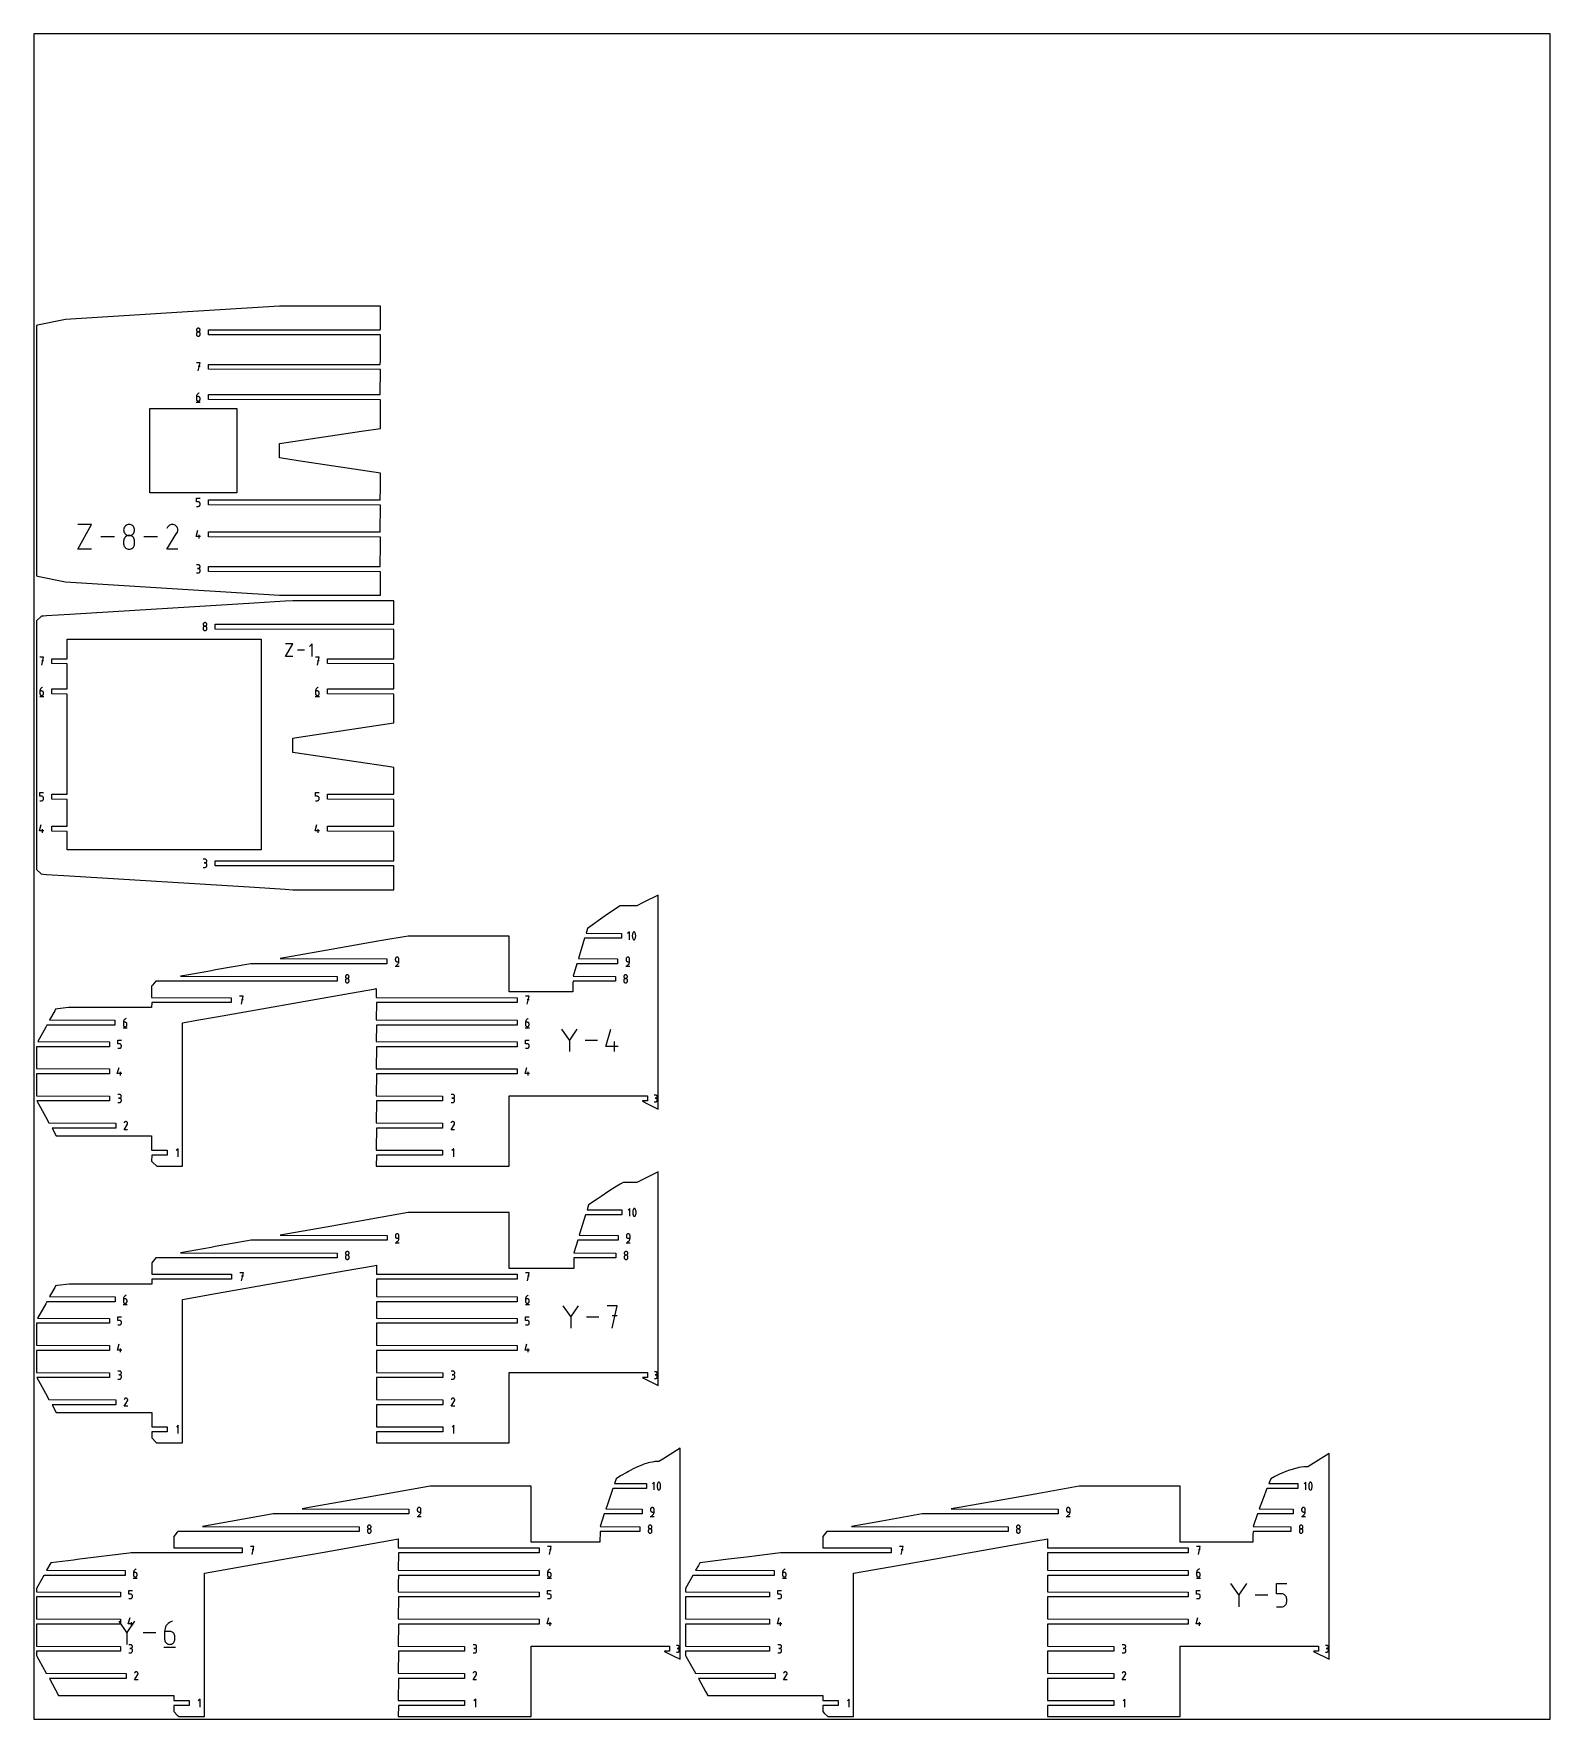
# Model space of a CAD drawing. Extents: x 0 to 900, y 0 to 1000.
import ezdxf

# ---------------------------------------------------------------- set-up
doc = ezdxf.new("R2010")
doc.units = 0

msp = doc.modelspace()

# ---------------------------------------------------------------- linework, layer by layer
at = {"layer": 'annotation', "color": 1}
for p, q in [((96.631879, 824.404557), (96.61468, 824.213698)), ((96.61468, 824.213698), (96.61468, 824.213698)), ((96.61468, 824.213698), (96.631889, 824.021942)), ((96.631879, 822.27086), (96.61468, 822.079194)), ((96.61468, 822.079194), (96.61468, 821.548202)), ((96.61468, 821.548202), (96.61468, 821.548202)), ((96.61468, 821.548202), (96.631889, 821.356549)), ((96.681457, 824.584385), (96.631879, 824.404557)), ((96.681457, 822.451315), (96.631879, 822.27086)), ((96.631889, 824.021942), (96.681492, 823.841416)), ((96.631889, 821.356549), (96.681492, 821.1763)), ((96.760383, 824.75013), (96.681457, 824.584385)), ((96.760383, 822.617533), (96.681457, 822.451315)), ((96.681492, 823.841416), (96.76045, 823.675147)), ((96.681492, 821.1763), (96.76045, 821.010431)), ((96.865627, 824.898744), (96.760383, 824.75013)), ((96.865627, 822.766484), (96.760383, 822.617533)), ((96.76045, 823.675147), (96.865727, 823.526157)), ((96.76045, 821.010431), (96.865727, 820.861917)), ((96.99416, 825.027176), (96.865627, 824.898744)), ((96.99416, 822.895143), (96.865627, 822.766484)), ((96.865727, 823.526157), (96.994284, 823.397474)), ((96.865727, 820.861917), (96.994284, 820.733733)), ((97.142952, 825.132376), (96.99416, 825.027176)), ((97.142952, 823.000481), (96.99416, 822.895143)), ((96.994284, 823.397474), (97.143086, 823.292121)), ((96.994284, 820.733733), (97.143086, 820.628854)), ((97.308972, 825.211295), (97.142952, 825.132376)), ((97.308972, 823.07947), (97.142952, 823.000481)), ((97.143086, 823.292121), (97.309093, 823.213123)), ((97.143086, 820.628854), (97.309093, 820.550257)), ((97.48919, 825.260883), (97.308972, 825.211295)), ((97.48919, 823.129084), (97.308972, 823.07947)), ((97.309093, 823.213123), (97.48927, 823.163506)), ((97.309093, 820.550257), (97.48927, 820.500917)), ((97.680578, 825.27809), (97.48919, 825.260883)), ((97.680578, 823.146295), (97.48919, 823.129084)), ((97.48927, 823.163506), (97.680578, 823.146295)), ((97.48927, 820.500917), (97.680578, 820.483809)), ((97.871965, 825.260883), (97.680578, 825.27809)), ((97.680578, 825.27809), (97.680578, 825.27809)), ((97.680578, 823.146295), (97.871885, 823.163506)), ((97.871965, 823.129094), (97.680578, 823.146295)), ((97.680578, 823.146295), (97.680578, 823.146295)), ((97.680578, 823.146295), (97.680578, 823.146295)), ((97.680578, 820.483809), (97.871885, 820.500917)), ((97.680578, 820.483809), (97.680578, 820.483809)), ((97.871885, 823.163506), (98.052062, 823.213123)), ((97.871885, 820.500917), (98.052062, 820.550257)), ((98.052183, 825.211295), (97.871965, 825.260883)), ((98.052183, 823.079505), (97.871965, 823.129094)), ((98.052062, 823.213123), (98.218069, 823.292121)), ((98.052062, 820.550257), (98.218069, 820.628854)), ((98.218203, 825.132376), (98.052183, 825.211295)), ((98.218203, 823.000548), (98.052183, 823.079505)), ((98.218069, 823.292121), (98.366871, 823.397474)), ((98.218069, 820.628854), (98.366871, 820.733733)), ((98.366995, 825.027176), (98.218203, 825.132376)), ((98.366995, 822.895242), (98.218203, 823.000548)), ((98.366871, 823.397474), (98.495428, 823.526157)), ((98.366871, 820.733733), (98.495428, 820.861917)), ((98.495528, 824.898744), (98.366995, 825.027176)), ((98.495528, 822.766608), (98.366995, 822.895242)), ((98.495428, 823.526157), (98.600705, 823.675147)), ((98.495428, 820.861917), (98.600705, 821.010431)), ((98.600772, 824.75013), (98.495528, 824.898744)), ((98.600772, 822.617667), (98.495528, 822.766608)), ((98.600705, 823.675147), (98.679663, 823.841416)), ((98.600705, 821.010431), (98.679663, 821.1763)), ((98.679698, 824.584385), (98.600772, 824.75013)), ((98.679698, 822.451437), (98.600772, 822.617667)), ((98.679663, 823.841416), (98.729266, 824.021942)), ((98.679663, 821.1763), (98.729266, 821.356549)), ((98.729276, 824.404557), (98.679698, 824.584385)), ((98.729276, 822.270939), (98.679698, 822.451437)), ((98.729266, 824.021942), (98.746475, 824.213698)), ((98.729266, 821.356549), (98.746475, 821.548202)), ((98.746475, 824.213698), (98.729276, 824.404557)), ((98.746475, 822.079194), (98.729276, 822.270939)), ((98.746475, 824.213698), (98.746475, 824.213698)), ((98.746475, 821.548202), (98.746475, 822.079194)), ((98.746475, 822.079194), (98.746475, 822.079194)), ((98.747679, 804.776434), (96.613175, 804.776434)), ((97.680577, 799.976434), (98.747679, 804.776434)), ((98.747679, 802.63892), (97.680577, 802.63892)), ((96.48118, 781.441844), (98.88118, 781.441844)), ((96.638282, 785.028772), (96.61468, 784.70433)), ((96.61468, 784.70433), (96.61468, 783.108946)), ((97.680578, 784.70433), (96.61468, 784.70433)), ((96.61468, 783.108946), (96.61468, 783.108946)), ((96.61468, 783.108946), (96.631889, 782.9172)), ((96.631889, 782.9172), (96.681492, 782.736703)), ((96.70717, 785.340497), (96.638282, 785.028772)), ((96.681492, 782.736703), (96.76045, 782.570473)), ((96.818468, 785.63564), (96.70717, 785.340497)), ((96.76045, 782.570473), (96.865727, 782.421531)), ((96.969299, 785.910336), (96.818468, 785.63564)), ((96.865727, 782.421531), (96.994284, 782.292897)), ((97.156788, 786.160721), (96.969299, 785.910336)), ((96.994284, 782.292897), (97.143086, 782.187592)), ((97.143086, 782.187592), (97.309093, 782.108634)), ((97.378057, 786.382929), (97.156788, 786.160721)), ((97.309093, 782.108634), (97.48927, 782.059045)), ((97.63023, 786.573095), (97.378057, 786.382929)), ((97.48927, 782.059045), (97.680578, 782.041844)), ((97.910431, 786.727355), (97.63023, 786.573095)), ((97.872282, 784.687222), (97.680578, 784.70433)), ((97.680578, 782.041844), (97.872282, 782.059045)), ((97.680578, 782.041844), (97.680578, 782.041844)), ((98.052669, 784.637882), (97.872282, 784.687222)), ((97.872282, 782.059045), (98.052669, 782.108634)), ((98.215784, 786.841844), (97.910431, 786.727355)), ((98.218738, 784.559285), (98.052669, 784.637882)), ((98.052669, 782.108634), (98.218738, 782.187592)), ((98.215784, 786.841844), (98.215784, 786.841844)), ((98.36749, 784.454407), (98.218738, 784.559285)), ((98.218738, 782.187592), (98.36749, 782.292897)), ((98.495924, 784.326223), (98.36749, 784.454407)), ((98.36749, 782.292897), (98.495924, 782.421531)), ((98.60104, 784.177708), (98.495924, 784.326223)), ((98.495924, 782.421531), (98.60104, 782.570473)), ((98.679837, 784.011839), (98.60104, 784.177708)), ((98.60104, 782.570473), (98.679837, 782.736703)), ((98.729316, 783.83159), (98.679837, 784.011839)), ((98.679837, 782.736703), (98.729316, 782.9172)), ((98.746475, 783.639938), (98.729316, 783.83159)), ((98.729316, 782.9172), (98.746475, 783.108946)), ((98.746475, 783.108946), (98.746475, 783.639938)), ((98.746475, 783.639938), (98.746475, 783.639938)), ((96.61468, 722.258588), (96.61468, 724.396102)), ((96.61468, 724.396102), (98.746475, 724.396102)), ((97.680578, 722.258588), (96.61468, 722.258588)), ((97.871965, 722.24148), (97.680578, 722.258588)), ((98.052183, 722.19214), (97.871965, 722.24148)), ((98.218203, 722.113543), (98.052183, 722.19214)), ((98.366995, 722.008664), (98.218203, 722.113543)), ((98.495528, 721.88048), (98.366995, 722.008664)), ((98.495429, 719.975789), (98.600705, 720.12473)), ((98.600772, 721.731966), (98.495528, 721.88048)), ((98.600705, 720.12473), (98.679664, 720.29096)), ((98.679698, 721.566097), (98.600772, 721.731966)), ((98.679664, 720.29096), (98.729266, 720.471458)), ((98.729276, 721.385848), (98.679698, 721.566097)), ((98.729266, 720.471458), (98.746475, 720.663203)), ((98.746475, 721.194195), (98.729276, 721.385848)), ((98.746475, 720.663203), (98.746475, 721.194195)), ((98.746475, 721.194195), (98.746475, 721.194195)), ((96.61468, 719.596102), (97.680578, 719.596102)), ((97.680578, 719.596102), (97.871885, 719.613303)), ((97.680578, 719.596102), (97.680578, 719.596102)), ((97.871885, 719.613303), (98.052062, 719.662892)), ((98.052062, 719.662892), (98.218069, 719.741849)), ((98.218069, 719.741849), (98.366871, 719.847155)), ((98.366871, 719.847155), (98.495429, 719.975789)), ((26.138643, 694.151439), (34.302446, 708.854399)), ((34.302446, 708.854399), (26.138643, 708.854399)), ((47.856766, 701.502919), (39.817439, 701.502919)), ((53.421676, 706.160687), (53.368993, 705.576061)), ((53.368993, 705.576061), (53.368993, 705.576061)), ((53.368993, 705.576061), (53.421707, 704.988691)), ((53.573538, 706.71152), (53.421676, 706.160687)), ((53.573538, 700.177679), (53.421676, 699.624923)), ((53.421707, 704.988691), (53.573644, 704.435721)), ((53.815298, 707.219217), (53.573538, 706.71152)), ((53.815298, 700.686822), (53.573538, 700.177679)), ((53.573644, 704.435721), (53.815503, 703.926417)), ((54.137674, 707.674438), (53.815298, 707.219217)), ((54.137674, 701.143079), (53.815298, 700.686822)), ((53.815503, 703.926417), (54.137978, 703.470046)), ((54.531386, 708.067839), (54.137674, 707.674438)), ((54.531386, 701.537175), (54.137674, 701.143079)), ((54.137978, 703.470046), (54.531765, 703.075872)), ((54.987151, 708.39008), (54.531386, 708.067839)), ((54.987151, 701.859837), (54.531386, 701.537175)), ((54.531765, 703.075872), (54.987561, 702.753164)), ((55.49569, 708.631818), (54.987151, 708.39008)), ((55.49569, 702.101791), (54.987151, 701.859837)), ((54.987561, 702.753164), (55.496062, 702.511185)), ((56.04772, 708.783712), (55.49569, 708.631818)), ((56.04772, 702.253765), (55.49569, 702.101791)), ((55.496062, 702.511185), (56.047963, 702.359203)), ((56.633961, 708.836419), (56.04772, 708.783712)), ((56.633961, 702.306483), (56.04772, 702.253765)), ((56.047963, 702.359203), (56.633961, 702.306483)), ((57.220202, 708.783712), (56.633961, 708.836419)), ((56.633961, 708.836419), (56.633961, 708.836419)), ((56.633961, 702.306483), (57.219959, 702.359203)), ((57.220202, 702.253795), (56.633961, 702.306483)), ((56.633961, 702.306483), (56.633961, 702.306483)), ((56.633961, 702.306483), (56.633961, 702.306483)), ((57.219959, 702.359203), (57.771861, 702.511185)), ((57.772233, 708.631818), (57.220202, 708.783712)), ((57.772233, 702.101897), (57.220202, 702.253795)), ((57.771861, 702.511185), (58.280361, 702.753164)), ((58.280771, 708.39008), (57.772233, 708.631818)), ((58.280771, 701.860042), (57.772233, 702.101897)), ((58.280361, 702.753164), (58.736157, 703.075872)), ((58.736537, 708.067839), (58.280771, 708.39008)), ((58.736537, 701.537478), (58.280771, 701.860042)), ((58.736157, 703.075872), (59.129945, 703.470046)), ((59.130248, 707.674438), (58.736537, 708.067839)), ((59.130248, 701.143458), (58.736537, 701.537478)), ((59.129945, 703.470046), (59.45242, 703.926417)), ((59.452624, 707.219217), (59.130248, 707.674438)), ((59.452624, 700.687232), (59.130248, 701.143458)), ((59.45242, 703.926417), (59.694278, 704.435721)), ((59.694384, 706.71152), (59.452624, 707.219217)), ((59.694384, 700.178051), (59.452624, 700.687232)), ((59.694278, 704.435721), (59.846216, 704.988691)), ((59.846246, 706.160687), (59.694384, 706.71152)), ((59.846246, 699.625166), (59.694384, 700.178051)), ((59.846216, 704.988691), (59.898929, 705.576061)), ((59.898929, 705.576061), (59.846246, 706.160687)), ((59.898929, 705.576061), (59.898929, 705.576061)), ((73.453249, 701.502919), (65.413922, 701.502919)), ((78.966586, 694.15132), (85.000461, 703.865084)), ((79.404558, 707.219491), (78.975807, 706.397025)), ((79.744808, 707.701969), (79.404558, 707.219491)), ((80.15303, 708.104726), (79.744808, 707.701969)), ((80.616811, 708.424538), (80.15303, 708.104726)), ((81.123734, 708.658177), (80.616811, 708.424538)), ((81.661385, 708.80242), (81.123734, 708.658177)), ((82.217348, 708.854041), (81.661385, 708.80242)), ((82.779207, 708.809814), (82.217348, 708.854041)), ((83.334547, 708.666515), (82.779207, 708.809814)), ((83.870954, 708.420918), (83.334547, 708.666515)), ((84.350711, 708.080243), (83.870954, 708.420918)), ((83.870954, 708.420918), (83.870954, 708.420918)), ((84.751841, 707.671436), (84.350711, 708.080243)), ((85.070776, 707.207026), (84.751841, 707.671436)), ((85.000461, 703.865084), (85.007674, 703.87401)), ((85.000461, 703.865084), (85.000461, 703.865084)), ((85.007674, 703.87401), (85.014592, 703.883011)), ((85.014592, 703.883011), (85.021258, 703.892165)), ((85.021258, 703.892165), (85.02772, 703.901546)), ((85.02772, 703.901546), (85.034023, 703.91123)), ((85.034023, 703.91123), (85.040212, 703.921295)), ((85.040212, 703.921295), (85.046332, 703.931814)), ((85.046332, 703.931814), (85.05243, 703.942865)), ((85.05243, 703.942865), (85.05855, 703.954522)), ((85.05855, 703.954522), (85.307687, 704.489441)), ((85.05855, 703.954522), (85.05855, 703.954522)), ((85.303949, 706.699541), (85.070776, 707.207026)), ((85.447793, 706.161511), (85.303949, 706.699541)), ((85.307687, 704.489441), (85.453229, 705.043932)), ((85.498742, 705.605464), (85.447793, 706.161511)), ((85.453229, 705.043932), (85.498742, 705.605464)), ((96.34798, 701.67121), (97.412373, 705.404109)), ((99.013175, 701.67121), (96.34798, 701.67121)), ((98.214279, 700.604109), (98.214279, 702.735904)), ((34.302446, 694.151439), (26.138643, 694.151439)), ((53.421676, 699.624923), (53.368993, 699.037827)), ((53.368993, 699.037827), (53.368993, 697.411336)), ((53.368993, 697.411336), (53.368993, 697.411336)), ((53.368993, 697.411336), (53.421707, 696.824282)), ((53.421707, 696.824282), (53.573644, 696.272159)), ((53.573644, 696.272159), (53.815503, 695.764082)), ((53.815503, 695.764082), (54.137978, 695.309165)), ((54.137978, 695.309165), (54.531765, 694.916523)), ((54.531765, 694.916523), (54.987561, 694.595268)), ((54.987561, 694.595268), (55.496062, 694.354517)), ((55.496062, 694.354517), (56.047963, 694.203382)), ((56.047963, 694.203382), (56.633961, 694.150978)), ((56.633961, 694.150978), (57.219959, 694.203382)), ((56.633961, 694.150978), (56.633961, 694.150978)), ((57.219959, 694.203382), (57.771861, 694.354517)), ((57.771861, 694.354517), (58.280361, 694.595268)), ((58.280361, 694.595268), (58.736157, 694.916523)), ((58.736157, 694.916523), (59.129945, 695.309165)), ((59.129945, 695.309165), (59.45242, 695.764082)), ((59.45242, 695.764082), (59.694278, 696.272159)), ((59.694278, 696.272159), (59.846216, 696.824282)), ((59.846216, 696.824282), (59.898929, 697.411336)), ((59.898929, 699.037827), (59.846246, 699.625166)), ((59.898929, 697.411336), (59.898929, 699.037827)), ((59.898929, 699.037827), (59.898929, 699.037827)), ((85.496522, 694.15132), (78.966586, 694.15132)), ((97.680577, 684.87935), (96.61468, 684.87935)), ((96.61468, 680.085069), (97.680577, 680.085069)), ((97.680577, 682.747555), (97.146876, 682.747555)), ((97.146876, 682.747555), (97.680577, 682.747555)), ((97.872282, 684.862143), (97.680577, 684.87935)), ((97.680577, 682.747555), (97.872282, 682.764766)), ((97.872282, 682.730348), (97.680577, 682.747555)), ((97.680577, 682.747555), (97.680577, 682.747555)), ((97.680577, 680.085069), (97.872282, 680.102266)), ((97.680577, 680.085069), (97.680577, 680.085069)), ((98.052669, 684.812555), (97.872282, 684.862143)), ((97.872282, 682.764766), (98.052669, 682.814383)), ((98.052669, 682.68076), (97.872282, 682.730348)), ((97.872282, 680.102266), (98.052669, 680.151829)), ((98.218738, 684.733636), (98.052669, 684.812555)), ((98.052669, 682.814383), (98.218738, 682.89338)), ((98.218738, 682.601841), (98.052669, 682.68076)), ((98.052669, 680.151829), (98.218738, 680.230716)), ((98.36749, 684.628435), (98.218738, 684.733636)), ((98.218738, 682.89338), (98.36749, 682.998733)), ((98.36749, 682.49664), (98.218738, 682.601841)), ((98.218738, 680.230716), (98.36749, 680.335884)), ((98.495924, 684.500003), (98.36749, 684.628435)), ((98.36749, 682.998733), (98.495924, 683.127417)), ((98.495924, 682.368209), (98.36749, 682.49664)), ((98.36749, 680.335884), (98.495924, 680.464291)), ((98.60104, 684.35139), (98.495924, 684.500003)), ((98.495924, 683.127417), (98.60104, 683.276406)), ((98.60104, 682.219595), (98.495924, 682.368209)), ((98.495924, 680.464291), (98.60104, 680.612895)), ((98.679837, 684.185645), (98.60104, 684.35139)), ((98.60104, 683.276406), (98.679837, 683.442676)), ((98.679837, 682.05385), (98.60104, 682.219595)), ((98.60104, 680.612895), (98.679837, 680.778653)), ((98.729315, 684.005817), (98.679837, 684.185645)), ((98.679837, 683.442676), (98.729315, 683.623201)), ((98.729315, 681.874022), (98.679837, 682.05385)), ((98.679837, 680.778653), (98.729315, 680.958522)), ((98.746475, 683.814957), (98.729315, 684.005817)), ((98.729315, 683.623201), (98.746475, 683.814957)), ((98.746475, 681.683162), (98.729315, 681.874022)), ((98.729315, 680.958522), (98.746475, 681.149461)), ((98.746475, 683.814957), (98.746475, 683.814957)), ((98.746475, 681.149461), (98.746475, 681.683162)), ((98.746475, 681.683162), (98.746475, 681.683162)), ((100.741079, 650.097673), (100.662153, 649.931928)), ((100.846324, 650.246286), (100.741079, 650.097673)), ((100.974857, 650.374718), (100.846324, 650.246286)), ((101.123648, 650.479919), (100.974857, 650.374718)), ((101.289668, 650.558838), (101.123648, 650.479919)), ((101.469887, 650.608426), (101.289668, 650.558838)), ((101.661274, 650.625633), (101.469887, 650.608426)), ((101.852661, 650.608426), (101.661274, 650.625633)), ((101.661274, 650.625633), (101.661274, 650.625633)), ((102.032879, 650.558838), (101.852661, 650.608426)), ((102.198899, 650.479919), (102.032879, 650.558838)), ((102.347691, 650.374718), (102.198899, 650.479919)), ((102.476224, 650.246286), (102.347691, 650.374718)), ((102.581468, 650.097673), (102.476224, 650.246286)), ((102.660394, 649.931928), (102.581468, 650.097673)), ((100.612576, 649.7521), (100.595376, 649.56124)), ((100.595376, 649.56124), (100.595376, 649.56124)), ((100.595376, 649.56124), (100.612585, 649.369484)), ((100.612576, 647.618403), (100.595376, 647.426736)), ((100.595376, 647.426736), (100.595376, 646.895744)), ((100.595376, 646.895744), (100.595376, 646.895744)), ((100.595376, 646.895744), (100.612585, 646.704092)), ((100.662153, 649.931928), (100.612576, 649.7521)), ((100.662153, 647.798858), (100.612576, 647.618403)), ((100.612585, 649.369484), (100.662188, 649.188959)), ((100.612585, 646.704092), (100.662188, 646.523843)), ((100.741079, 647.965075), (100.662153, 647.798858)), ((100.662188, 649.188959), (100.741146, 649.022689)), ((100.662188, 646.523843), (100.741146, 646.357974)), ((100.846324, 648.114027), (100.741079, 647.965075)), ((100.741146, 649.022689), (100.846423, 648.8737)), ((100.741146, 646.357974), (100.846423, 646.209459)), ((100.974857, 648.242686), (100.846324, 648.114027)), ((100.846423, 648.8737), (100.974981, 648.745016)), ((100.846423, 646.209459), (100.974981, 646.081275)), ((101.123648, 648.348023), (100.974857, 648.242686)), ((100.974981, 648.745016), (101.123782, 648.639663)), ((100.974981, 646.081275), (101.123782, 645.976397)), ((101.289668, 648.427013), (101.123648, 648.348023)), ((101.123782, 648.639663), (101.28979, 648.560666)), ((101.123782, 645.976397), (101.28979, 645.8978)), ((101.469887, 648.476627), (101.289668, 648.427013)), ((101.28979, 648.560666), (101.469966, 648.511049)), ((101.28979, 645.8978), (101.469966, 645.84846)), ((101.661274, 648.493838), (101.469887, 648.476627)), ((101.469966, 648.511049), (101.661274, 648.493838)), ((101.469966, 645.84846), (101.661274, 645.831352)), ((101.661274, 648.493838), (101.852582, 648.511049)), ((101.852661, 648.476637), (101.661274, 648.493838)), ((101.661274, 648.493838), (101.661274, 648.493838)), ((101.661274, 648.493838), (101.661274, 648.493838)), ((101.661274, 645.831352), (101.852582, 645.84846)), ((101.661274, 645.831352), (101.661274, 645.831352)), ((101.852582, 648.511049), (102.032758, 648.560666)), ((101.852582, 645.84846), (102.032758, 645.8978)), ((102.032879, 648.427048), (101.852661, 648.476637)), ((102.032758, 648.560666), (102.198766, 648.639663)), ((102.032758, 645.8978), (102.198766, 645.976397)), ((102.198899, 648.34809), (102.032879, 648.427048)), ((102.198766, 648.639663), (102.347567, 648.745016)), ((102.198766, 645.976397), (102.347567, 646.081275)), ((102.347691, 648.242785), (102.198899, 648.34809)), ((102.347567, 648.745016), (102.476125, 648.8737)), ((102.347567, 646.081275), (102.476125, 646.209459)), ((102.476224, 648.114151), (102.347691, 648.242785)), ((102.476125, 648.8737), (102.581401, 649.022689)), ((102.476125, 646.209459), (102.581401, 646.357974)), ((102.581468, 647.965209), (102.476224, 648.114151)), ((102.581401, 649.022689), (102.66036, 649.188959)), ((102.581401, 646.357974), (102.66036, 646.523843)), ((102.660394, 647.798979), (102.581468, 647.965209)), ((102.66036, 649.188959), (102.709962, 649.369484)), ((102.66036, 646.523843), (102.709962, 646.704092)), ((102.709972, 649.7521), (102.660394, 649.931928)), ((102.709972, 647.618482), (102.660394, 647.798979)), ((102.709962, 649.369484), (102.727171, 649.56124)), ((102.709962, 646.704092), (102.727171, 646.895744)), ((102.727171, 649.56124), (102.709972, 649.7521)), ((102.727171, 647.426736), (102.709972, 647.618482)), ((102.727171, 649.56124), (102.727171, 649.56124)), ((102.727171, 646.895744), (102.727171, 647.426736)), ((102.727171, 647.426736), (102.727171, 647.426736)), ((5.810487, 630.123976), (3.675983, 630.123976)), ((4.743386, 625.323976), (5.810487, 630.123976)), ((149.466208, 630.440994), (153.707266, 638.079113)), ((153.707266, 638.079113), (149.466208, 638.079113)), ((153.707266, 630.440994), (149.466208, 630.440994)), ((160.748672, 634.260054), (156.572279, 634.260054)), ((165.310539, 638.079113), (163.612487, 636.380583)), ((165.310539, 630.440994), (165.310539, 638.079113)), ((169.384854, 630.123976), (167.25035, 630.123976)), ((168.317753, 625.323976), (169.384854, 630.123976)), ((5.810487, 627.986462), (4.743386, 627.986462)), ((169.384854, 627.986462), (168.317753, 627.986462)), ((3.70109, 610.376315), (3.677488, 610.051873)), ((3.677488, 610.051873), (3.677488, 608.456488)), ((4.743386, 610.051873), (3.677488, 610.051873)), ((3.769978, 610.68804), (3.70109, 610.376315)), ((3.881276, 610.983183), (3.769978, 610.68804)), ((4.032107, 611.257879), (3.881276, 610.983183)), ((4.219596, 611.508263), (4.032107, 611.257879)), ((4.440865, 611.730471), (4.219596, 611.508263)), ((4.693038, 611.920638), (4.440865, 611.730471)), ((4.973239, 612.074898), (4.693038, 611.920638)), ((4.93509, 610.034765), (4.743386, 610.051873)), ((5.115477, 609.985425), (4.93509, 610.034765)), ((5.278592, 612.189387), (4.973239, 612.074898)), ((5.278592, 612.189387), (5.278592, 612.189387)), ((167.275457, 610.376315), (167.251855, 610.051873)), ((167.251855, 610.051873), (167.251855, 608.456488)), ((168.317753, 610.051873), (167.251855, 610.051873)), ((167.344345, 610.68804), (167.275457, 610.376315)), ((167.455643, 610.983183), (167.344345, 610.68804)), ((167.606474, 611.257879), (167.455643, 610.983183)), ((167.793963, 611.508263), (167.606474, 611.257879)), ((168.015232, 611.730471), (167.793963, 611.508263)), ((168.267405, 611.920638), (168.015232, 611.730471)), ((168.547606, 612.074898), (168.267405, 611.920638)), ((168.509457, 610.034765), (168.317753, 610.051873)), ((168.689844, 609.985425), (168.509457, 610.034765)), ((168.852959, 612.189387), (168.547606, 612.074898)), ((168.852959, 612.189387), (168.852959, 612.189387)), ((3.543988, 606.789387), (5.943988, 606.789387)), ((3.677488, 608.456488), (3.677488, 608.456488)), ((3.677488, 608.456488), (3.694697, 608.264743)), ((3.694697, 608.264743), (3.7443, 608.084245)), ((3.7443, 608.084245), (3.823258, 607.918015)), ((3.823258, 607.918015), (3.928535, 607.769074)), ((3.928535, 607.769074), (4.057092, 607.64044)), ((4.057092, 607.64044), (4.205894, 607.535134)), ((4.205894, 607.535134), (4.371901, 607.456177)), ((4.371901, 607.456177), (4.552078, 607.406588)), ((4.552078, 607.406588), (4.743386, 607.389387)), ((4.743386, 607.389387), (4.93509, 607.406588)), ((4.743386, 607.389387), (4.743386, 607.389387)), ((4.93509, 607.406588), (5.115477, 607.456177)), ((5.281546, 609.906828), (5.115477, 609.985425)), ((5.115477, 607.456177), (5.281546, 607.535134)), ((5.430298, 609.801949), (5.281546, 609.906828)), ((5.281546, 607.535134), (5.430298, 607.64044)), ((5.558732, 609.673765), (5.430298, 609.801949)), ((5.430298, 607.64044), (5.558732, 607.769074)), ((5.663848, 609.525251), (5.558732, 609.673765)), ((5.558732, 607.769074), (5.663848, 607.918015)), ((5.742645, 609.359382), (5.663848, 609.525251)), ((5.663848, 607.918015), (5.742645, 608.084245)), ((5.792123, 609.179133), (5.742645, 609.359382)), ((5.742645, 608.084245), (5.792123, 608.264743)), ((5.809283, 608.98748), (5.792123, 609.179133)), ((5.792123, 608.264743), (5.809283, 608.456488)), ((5.809283, 608.456488), (5.809283, 608.98748)), ((5.809283, 608.98748), (5.809283, 608.98748)), ((167.118355, 606.789387), (169.518355, 606.789387)), ((167.251855, 608.456488), (167.251855, 608.456488)), ((167.251855, 608.456488), (167.269065, 608.264743)), ((167.269065, 608.264743), (167.318667, 608.084245)), ((167.318667, 608.084245), (167.397625, 607.918015)), ((167.397625, 607.918015), (167.502902, 607.769074)), ((167.502902, 607.769074), (167.63146, 607.64044)), ((167.63146, 607.64044), (167.780261, 607.535134)), ((167.780261, 607.535134), (167.946269, 607.456177)), ((167.946269, 607.456177), (168.126445, 607.406588)), ((168.126445, 607.406588), (168.317753, 607.389387)), ((168.317753, 607.389387), (168.509457, 607.406588)), ((168.317753, 607.389387), (168.317753, 607.389387)), ((168.509457, 607.406588), (168.689844, 607.456177)), ((168.855914, 609.906828), (168.689844, 609.985425)), ((168.689844, 607.456177), (168.855914, 607.535134)), ((169.004665, 609.801949), (168.855914, 609.906828)), ((168.855914, 607.535134), (169.004665, 607.64044)), ((169.133099, 609.673765), (169.004665, 609.801949)), ((169.004665, 607.64044), (169.133099, 607.769074)), ((169.238215, 609.525251), (169.133099, 609.673765)), ((169.133099, 607.769074), (169.238215, 607.918015)), ((169.317012, 609.359382), (169.238215, 609.525251)), ((169.238215, 607.918015), (169.317012, 608.084245)), ((169.366491, 609.179133), (169.317012, 609.359382)), ((169.317012, 608.084245), (169.366491, 608.264743)), ((169.38365, 608.98748), (169.366491, 609.179133)), ((169.366491, 608.264743), (169.38365, 608.456488)), ((169.38365, 608.456488), (169.38365, 608.98748)), ((169.38365, 608.98748), (169.38365, 608.98748)), ((3.677488, 547.60613), (3.677488, 549.743644)), ((3.677488, 549.743644), (5.809283, 549.743644)), ((4.743386, 547.60613), (3.677488, 547.60613)), ((3.677488, 544.943644), (4.743386, 544.943644)), ((4.934773, 547.589022), (4.743386, 547.60613)), ((4.743386, 544.943644), (4.934694, 544.960845)), ((4.743386, 544.943644), (4.743386, 544.943644)), ((4.934694, 544.960845), (5.11487, 545.010434)), ((5.114991, 547.539682), (4.934773, 547.589022)), ((5.11487, 545.010434), (5.280878, 545.089392)), ((5.281011, 547.461085), (5.114991, 547.539682)), ((5.280878, 545.089392), (5.429679, 545.194698)), ((5.429803, 547.356207), (5.281011, 547.461085)), ((5.429679, 545.194698), (5.558237, 545.323331)), ((5.558336, 547.228023), (5.429803, 547.356207)), ((5.558237, 545.323331), (5.663513, 545.472273)), ((5.66358, 547.079509), (5.558336, 547.228023)), ((5.663513, 545.472273), (5.742472, 545.638503)), ((5.742506, 546.913639), (5.66358, 547.079509)), ((5.742472, 545.638503), (5.792074, 545.819)), ((5.792084, 546.733391), (5.742506, 546.913639)), ((5.792074, 545.819), (5.809283, 546.010746)), ((5.809283, 546.541738), (5.792084, 546.733391)), ((5.809283, 546.010746), (5.809283, 546.541738)), ((5.809283, 546.541738), (5.809283, 546.541738)), ((167.251855, 547.60613), (167.251855, 549.743644)), ((167.251855, 549.743644), (169.38365, 549.743644)), ((168.317753, 547.60613), (167.251855, 547.60613)), ((167.251855, 544.943644), (168.317753, 544.943644)), ((168.50914, 547.589022), (168.317753, 547.60613)), ((168.317753, 544.943644), (168.509061, 544.960845)), ((168.317753, 544.943644), (168.317753, 544.943644)), ((168.509061, 544.960845), (168.689237, 545.010434)), ((168.689358, 547.539682), (168.50914, 547.589022)), ((168.689237, 545.010434), (168.855245, 545.089392)), ((168.855378, 547.461085), (168.689358, 547.539682)), ((168.855245, 545.089392), (169.004046, 545.194698)), ((169.00417, 547.356207), (168.855378, 547.461085)), ((169.004046, 545.194698), (169.132604, 545.323331)), ((169.132703, 547.228023), (169.00417, 547.356207)), ((169.132604, 545.323331), (169.23788, 545.472273)), ((169.237947, 547.079509), (169.132703, 547.228023)), ((169.23788, 545.472273), (169.316839, 545.638503)), ((169.316873, 546.913639), (169.237947, 547.079509)), ((169.316839, 545.638503), (169.366441, 545.819)), ((169.366451, 546.733391), (169.316873, 546.913639)), ((169.366441, 545.819), (169.38365, 546.010746)), ((169.38365, 546.541738), (169.366451, 546.733391)), ((169.38365, 546.010746), (169.38365, 546.541738)), ((169.38365, 546.541738), (169.38365, 546.541738)), ((3.410788, 527.018753), (4.475181, 530.751652)), ((166.985155, 527.018753), (168.049548, 530.751652)), ((6.075983, 527.018753), (3.410788, 527.018753)), ((5.277087, 525.951652), (5.277087, 528.083446)), ((169.65035, 527.018753), (166.985155, 527.018753)), ((168.851454, 525.951652), (168.851454, 528.083446)), ((101.661274, 510.226892), (100.595376, 510.226892)), ((101.852978, 510.209685), (101.661274, 510.226892)), ((102.033365, 510.160097), (101.852978, 510.209685)), ((102.199435, 510.081178), (102.033365, 510.160097)), ((102.348186, 509.975978), (102.199435, 510.081178)), ((100.595376, 505.432612), (101.661274, 505.432612)), ((101.661274, 508.095097), (101.127573, 508.095097)), ((101.127573, 508.095097), (101.661274, 508.095097)), ((101.661274, 508.095097), (101.852978, 508.112309)), ((101.852978, 508.07789), (101.661274, 508.095097)), ((101.661274, 508.095097), (101.661274, 508.095097)), ((101.661274, 505.432612), (101.852978, 505.449809)), ((101.661274, 505.432612), (101.661274, 505.432612)), ((101.852978, 508.112309), (102.033365, 508.161925)), ((102.033365, 508.028302), (101.852978, 508.07789)), ((101.852978, 505.449809), (102.033365, 505.499372)), ((102.033365, 508.161925), (102.199435, 508.240923)), ((102.199435, 507.949383), (102.033365, 508.028302)), ((102.033365, 505.499372), (102.199435, 505.578259)), ((102.199435, 508.240923), (102.348186, 508.346276)), ((102.348186, 507.844183), (102.199435, 507.949383)), ((102.199435, 505.578259), (102.348186, 505.683427)), ((102.47662, 509.847546), (102.348186, 509.975978)), ((102.348186, 508.346276), (102.47662, 508.47496)), ((102.47662, 507.715751), (102.348186, 507.844183)), ((102.348186, 505.683427), (102.47662, 505.811834)), ((102.581736, 509.698933), (102.47662, 509.847546)), ((102.47662, 508.47496), (102.581736, 508.623949)), ((102.581736, 507.567138), (102.47662, 507.715751)), ((102.47662, 505.811834), (102.581736, 505.960437)), ((102.660533, 509.533187), (102.581736, 509.698933)), ((102.581736, 508.623949), (102.660533, 508.790219)), ((102.660533, 507.401392), (102.581736, 507.567138)), ((102.581736, 505.960437), (102.660533, 506.126195)), ((102.710012, 509.35336), (102.660533, 509.533187)), ((102.660533, 508.790219), (102.710012, 508.970744)), ((102.710012, 507.221565), (102.660533, 507.401392)), ((102.660533, 506.126195), (102.710012, 506.306065)), ((102.727171, 509.1625), (102.710012, 509.35336)), ((102.710012, 508.970744), (102.727171, 509.1625)), ((102.727171, 507.030705), (102.710012, 507.221565)), ((102.710012, 506.306065), (102.727171, 506.497004)), ((102.727171, 509.1625), (102.727171, 509.1625)), ((102.727171, 506.497004), (102.727171, 507.030705)), ((102.727171, 507.030705), (102.727171, 507.030705)), ((353.481564, 467.119176), (352.454986, 466.092308)), ((353.481564, 462.501456), (353.481564, 467.119176)), ((355.257665, 465.471942), (355.213413, 465.029711)), ((355.213413, 465.029711), (355.213413, 464.585654)), ((355.213413, 464.585654), (355.257665, 464.143187)), ((355.346171, 465.908932), (355.257665, 465.471942)), ((355.257665, 464.143187), (355.346171, 463.705726)), ((355.47893, 466.337265), (355.346171, 465.908932)), ((355.346171, 463.705726), (355.47893, 463.276684)), ((355.655941, 466.753526), (355.47893, 466.337265)), ((355.47893, 463.276684), (355.655941, 462.859479)), ((355.71555, 466.852653), (355.655941, 466.753526)), ((355.655941, 466.753526), (355.655941, 466.753526)), ((355.655941, 462.859479), (355.655941, 462.859479)), ((355.655941, 462.859479), (355.678479, 462.817467)), ((355.678479, 462.817467), (355.703934, 462.777421)), ((355.703934, 462.777421), (355.732198, 462.739462)), ((355.789839, 466.937127), (355.71555, 466.852653)), ((355.732198, 462.739462), (355.763166, 462.703714)), ((355.763166, 462.703714), (355.796729, 462.670296)), ((355.876347, 467.00613), (355.789839, 466.937127)), ((355.796729, 462.670296), (355.832781, 462.63933)), ((355.832781, 462.63933), (355.871213, 462.610939)), ((355.871213, 462.610939), (355.91192, 462.585244)), ((355.972616, 467.058845), (355.876347, 467.00613)), ((355.91192, 462.585244), (355.954793, 462.562365)), ((355.954793, 462.562365), (355.954793, 462.562365)), ((355.954793, 462.562365), (356.062114, 462.522246)), ((356.076185, 467.094454), (355.972616, 467.058845)), ((356.062114, 462.522246), (356.172181, 462.502313)), ((356.184594, 467.11214), (356.076185, 467.094454)), ((356.172181, 462.502313), (356.282506, 462.501756)), ((356.295385, 467.111085), (356.184594, 467.11214)), ((356.282506, 462.501756), (356.3906, 462.519761)), ((356.406097, 467.090471), (356.295385, 467.111085)), ((356.3906, 462.519761), (356.493975, 462.555515)), ((356.514271, 467.049482), (356.406097, 467.090471)), ((356.493975, 462.555515), (356.590142, 462.608205)), ((356.555681, 467.027721), (356.514271, 467.049482)), ((356.514271, 467.049482), (356.514271, 467.049482)), ((356.595419, 467.002726), (356.555681, 467.027721)), ((356.590142, 462.608205), (356.676613, 462.67702)), ((356.63329, 466.974694), (356.595419, 467.002726)), ((356.669102, 466.943824), (356.63329, 466.974694)), ((356.702662, 466.910313), (356.669102, 466.943824)), ((356.676613, 462.67702), (356.750901, 462.761145)), ((356.733776, 466.874358), (356.702662, 466.910313)), ((356.762252, 466.836159), (356.733776, 466.874358)), ((356.750901, 462.761145), (356.810516, 462.859769)), ((356.787896, 466.795912), (356.762252, 466.836159)), ((356.810516, 466.753816), (356.787896, 466.795912)), ((356.988385, 466.336697), (356.810516, 466.753816)), ((356.810516, 466.753816), (356.810516, 466.753816)), ((356.810516, 462.859769), (356.988385, 463.276116)), ((356.810516, 462.859769), (356.810516, 462.859769)), ((357.121787, 465.90772), (356.988385, 466.336697)), ((356.988385, 463.276116), (357.121787, 463.704514)), ((357.210722, 465.470301), (357.121787, 465.90772)), ((357.121787, 463.704514), (357.210722, 464.141546)), ((357.255189, 465.027855), (357.210722, 465.470301)), ((357.210722, 464.141546), (357.255189, 464.583799)), ((357.255189, 464.583799), (357.255189, 465.027855)), ((214.605721, 451.237319), (214.588512, 451.045563)), ((214.588512, 451.045563), (214.588512, 450.511862)), ((214.588512, 450.511862), (214.588512, 450.511862)), ((214.588512, 450.511862), (214.605721, 450.320116)), ((214.655323, 451.417844), (214.605721, 451.237319)), ((214.605721, 450.320116), (214.655323, 450.139619)), ((214.734281, 451.584114), (214.655323, 451.417844)), ((214.655323, 450.139619), (214.734281, 449.973389)), ((214.839558, 451.733103), (214.734281, 451.584114)), ((214.968116, 451.861787), (214.839558, 451.733103)), ((215.116917, 451.96714), (214.968116, 451.861787)), ((215.282925, 452.046138), (215.116917, 451.96714)), ((215.463101, 452.095755), (215.282925, 452.046138)), ((215.654409, 452.112966), (215.463101, 452.095755)), ((215.846113, 452.095755), (215.654409, 452.112966)), ((215.654409, 452.112966), (215.654409, 452.112966)), ((216.0265, 452.046138), (215.846113, 452.095755)), ((216.19257, 451.96714), (216.0265, 452.046138)), ((216.341322, 451.861787), (216.19257, 451.96714)), ((216.469755, 451.733103), (216.341322, 451.861787)), ((216.574871, 451.584114), (216.469755, 451.733103)), ((216.653668, 451.417844), (216.574871, 451.584114)), ((216.703147, 451.237319), (216.653668, 451.417844)), ((216.720306, 451.045563), (216.703147, 451.237319)), ((216.720306, 449.444761), (216.720306, 451.045563)), ((216.720306, 451.045563), (216.720306, 451.045563)), ((351.541223, 451.237319), (351.524014, 451.045563)), ((351.524014, 451.045563), (351.524014, 450.511862)), ((351.524014, 450.511862), (351.524014, 450.511862)), ((351.524014, 450.511862), (351.541223, 450.320116)), ((351.590826, 451.417844), (351.541223, 451.237319)), ((351.541223, 450.320116), (351.590826, 450.139619)), ((351.669784, 451.584114), (351.590826, 451.417844)), ((351.590826, 450.139619), (351.669784, 449.973389)), ((351.775061, 451.733103), (351.669784, 451.584114)), ((351.903618, 451.861787), (351.775061, 451.733103)), ((352.05242, 451.96714), (351.903618, 451.861787)), ((352.218427, 452.046138), (352.05242, 451.96714)), ((352.398604, 452.095755), (352.218427, 452.046138)), ((352.589912, 452.112966), (352.398604, 452.095755)), ((352.781616, 452.095755), (352.589912, 452.112966)), ((352.589912, 452.112966), (352.589912, 452.112966)), ((352.962003, 452.046138), (352.781616, 452.095755)), ((353.128072, 451.96714), (352.962003, 452.046138)), ((353.276824, 451.861787), (353.128072, 451.96714)), ((353.405258, 451.733103), (353.276824, 451.861787)), ((353.510374, 451.584114), (353.405258, 451.733103)), ((353.589171, 451.417844), (353.510374, 451.584114)), ((353.638649, 451.237319), (353.589171, 451.417844)), ((353.655809, 451.045563), (353.638649, 451.237319)), ((353.655809, 449.444761), (353.655809, 451.045563)), ((353.655809, 451.045563), (353.655809, 451.045563)), ((185.002939, 440.79392), (184.98574, 440.60306)), ((184.98574, 440.60306), (184.98574, 440.60306)), ((184.98574, 440.60306), (185.002949, 440.411304)), ((185.052516, 440.973747), (185.002939, 440.79392)), ((185.002949, 440.411304), (185.052551, 440.230779)), ((185.131442, 441.139493), (185.052516, 440.973747)), ((185.052551, 440.230779), (185.131509, 440.064509)), ((185.236687, 441.288106), (185.131442, 441.139493)), ((185.131509, 440.064509), (185.236786, 439.91552)), ((185.36522, 441.416538), (185.236687, 441.288106)), ((185.514011, 441.521738), (185.36522, 441.416538)), ((185.680031, 441.600658), (185.514011, 441.521738)), ((185.86025, 441.650245), (185.680031, 441.600658)), ((186.051637, 441.667452), (185.86025, 441.650245)), ((186.243024, 441.650245), (186.051637, 441.667452)), ((186.051637, 441.667452), (186.051637, 441.667452)), ((186.423243, 441.600658), (186.243024, 441.650245)), ((186.589263, 441.521738), (186.423243, 441.600658)), ((186.738054, 441.416538), (186.589263, 441.521738)), ((186.866587, 441.288106), (186.738054, 441.416538)), ((186.866488, 439.91552), (186.971765, 440.064509)), ((186.971832, 441.139493), (186.866587, 441.288106)), ((186.971765, 440.064509), (187.050723, 440.230779)), ((187.050758, 440.973747), (186.971832, 441.139493)), ((187.050723, 440.230779), (187.100325, 440.411304)), ((187.100335, 440.79392), (187.050758, 440.973747)), ((187.100325, 440.411304), (187.117534, 440.60306)), ((187.117534, 440.60306), (187.100335, 440.79392)), ((187.117534, 440.60306), (187.117534, 440.60306)), ((214.455312, 446.712966), (216.855312, 446.712966)), ((214.734281, 449.973389), (214.839558, 449.824447)), ((214.839558, 449.824447), (214.968116, 449.695814)), ((214.968116, 449.695814), (215.116917, 449.590508)), ((215.116917, 449.590508), (215.282925, 449.511551)), ((215.121009, 447.312966), (215.425824, 447.426555)), ((215.121009, 447.312966), (215.121009, 447.312966)), ((215.282925, 449.511551), (215.463101, 449.461961)), ((215.425824, 447.426555), (215.705607, 447.580091)), ((215.463101, 449.461961), (215.654409, 449.444761)), ((215.654409, 449.444761), (216.720306, 449.444761)), ((215.705607, 447.580091), (215.957465, 447.769663)), ((215.957465, 447.769663), (216.178509, 447.991357)), ((216.178509, 447.991357), (216.365846, 448.241263)), ((216.365846, 448.241263), (216.516586, 448.515469)), ((216.516586, 448.515469), (216.627836, 448.810061)), ((216.627836, 448.810061), (216.696707, 449.121129)), ((216.696707, 449.121129), (216.720306, 449.444761)), ((350.196085, 440.79392), (350.178886, 440.60306)), ((350.178886, 440.60306), (350.178886, 440.60306)), ((350.178886, 440.60306), (350.196095, 440.411304)), ((350.245663, 440.973747), (350.196085, 440.79392)), ((350.196095, 440.411304), (350.245698, 440.230779)), ((350.324589, 441.139493), (350.245663, 440.973747)), ((350.245698, 440.230779), (350.324656, 440.064509)), ((350.429834, 441.288106), (350.324589, 441.139493)), ((350.324656, 440.064509), (350.429933, 439.91552)), ((350.558367, 441.416538), (350.429834, 441.288106)), ((350.707158, 441.521738), (350.558367, 441.416538)), ((350.873178, 441.600658), (350.707158, 441.521738)), ((351.053397, 441.650245), (350.873178, 441.600658)), ((351.244784, 441.667452), (351.053397, 441.650245)), ((351.436171, 441.650245), (351.244784, 441.667452)), ((351.244784, 441.667452), (351.244784, 441.667452)), ((351.390815, 446.712966), (353.790815, 446.712966)), ((351.616389, 441.600658), (351.436171, 441.650245)), ((351.782409, 441.521738), (351.616389, 441.600658)), ((351.669784, 449.973389), (351.775061, 449.824447)), ((351.775061, 449.824447), (351.903618, 449.695814)), ((351.931201, 441.416538), (351.782409, 441.521738)), ((351.903618, 449.695814), (352.05242, 449.590508)), ((352.059734, 441.288106), (351.931201, 441.416538)), ((352.05242, 449.590508), (352.218427, 449.511551)), ((352.056511, 447.312966), (352.361327, 447.426555)), ((352.056511, 447.312966), (352.056511, 447.312966)), ((352.059635, 439.91552), (352.164911, 440.064509)), ((352.164978, 441.139493), (352.059734, 441.288106)), ((352.164911, 440.064509), (352.24387, 440.230779)), ((352.243904, 440.973747), (352.164978, 441.139493)), ((352.218427, 449.511551), (352.398604, 449.461961)), ((352.24387, 440.230779), (352.293472, 440.411304)), ((352.293482, 440.79392), (352.243904, 440.973747)), ((352.293472, 440.411304), (352.310681, 440.60306)), ((352.310681, 440.60306), (352.293482, 440.79392)), ((352.310681, 440.60306), (352.310681, 440.60306)), ((352.361327, 447.426555), (352.641109, 447.580091)), ((352.398604, 449.461961), (352.589912, 449.444761)), ((352.589912, 449.444761), (353.655809, 449.444761)), ((352.641109, 447.580091), (352.892968, 447.769663)), ((352.892968, 447.769663), (353.114011, 447.991357)), ((353.114011, 447.991357), (353.301349, 448.241263)), ((353.301349, 448.241263), (353.452088, 448.515469)), ((353.452088, 448.515469), (353.563339, 448.810061)), ((353.563339, 448.810061), (353.63221, 449.121129)), ((353.63221, 449.121129), (353.655809, 449.444761)), ((185.002939, 438.660222), (184.98574, 438.468556)), ((184.98574, 438.468556), (184.98574, 437.937564)), ((184.98574, 437.937564), (184.98574, 437.937564)), ((184.98574, 437.937564), (185.002949, 437.745912)), ((185.052516, 438.840678), (185.002939, 438.660222)), ((185.002949, 437.745912), (185.052551, 437.565663)), ((185.131442, 439.006895), (185.052516, 438.840678)), ((185.052551, 437.565663), (185.131509, 437.399794)), ((185.236687, 439.155847), (185.131442, 439.006895)), ((185.131509, 437.399794), (185.236786, 437.251279)), ((185.36522, 439.284506), (185.236687, 439.155847)), ((185.236786, 439.91552), (185.365344, 439.786836)), ((185.236786, 437.251279), (185.365344, 437.123095)), ((185.514011, 439.389843), (185.36522, 439.284506)), ((185.365344, 439.786836), (185.514145, 439.681483)), ((185.365344, 437.123095), (185.514145, 437.018217)), ((185.680031, 439.468833), (185.514011, 439.389843)), ((185.514145, 439.681483), (185.680153, 439.602486)), ((185.514145, 437.018217), (185.680153, 436.93962)), ((185.86025, 439.518447), (185.680031, 439.468833)), ((185.680153, 439.602486), (185.860329, 439.552869)), ((185.680153, 436.93962), (185.860329, 436.89028)), ((186.051637, 439.535658), (185.86025, 439.518447)), ((185.860329, 439.552869), (186.051637, 439.535658)), ((185.860329, 436.89028), (186.051637, 436.873172)), ((186.051637, 439.535658), (186.242945, 439.552869)), ((186.243024, 439.518457), (186.051637, 439.535658)), ((186.051637, 439.535658), (186.051637, 439.535658)), ((186.051637, 439.535658), (186.051637, 439.535658)), ((186.051637, 436.873172), (186.242945, 436.89028)), ((186.051637, 436.873172), (186.051637, 436.873172)), ((186.242945, 439.552869), (186.423121, 439.602486)), ((186.242945, 436.89028), (186.423121, 436.93962)), ((186.423243, 439.468868), (186.243024, 439.518457)), ((186.423121, 439.602486), (186.589129, 439.681483)), ((186.423121, 436.93962), (186.589129, 437.018217)), ((186.589263, 439.38991), (186.423243, 439.468868)), ((186.589129, 439.681483), (186.73793, 439.786836)), ((186.589129, 437.018217), (186.73793, 437.123095)), ((186.738054, 439.284605), (186.589263, 439.38991)), ((186.73793, 439.786836), (186.866488, 439.91552)), ((186.73793, 437.123095), (186.866488, 437.251279)), ((186.866587, 439.155971), (186.738054, 439.284605)), ((186.866488, 437.251279), (186.971765, 437.399794)), ((186.971832, 439.007029), (186.866587, 439.155971)), ((186.971765, 437.399794), (187.050723, 437.565663)), ((187.050758, 438.840799), (186.971832, 439.007029)), ((187.050723, 437.565663), (187.100325, 437.745912)), ((187.100335, 438.660302), (187.050758, 438.840799)), ((187.100325, 437.745912), (187.117534, 437.937564)), ((187.117534, 438.468556), (187.100335, 438.660302)), ((187.117534, 437.937564), (187.117534, 438.468556)), ((187.117534, 438.468556), (187.117534, 438.468556)), ((350.196085, 438.660222), (350.178886, 438.468556)), ((350.178886, 438.468556), (350.178886, 437.937564)), ((350.178886, 437.937564), (350.178886, 437.937564)), ((350.178886, 437.937564), (350.196095, 437.745912)), ((350.245663, 438.840678), (350.196085, 438.660222)), ((350.196095, 437.745912), (350.245698, 437.565663)), ((350.324589, 439.006895), (350.245663, 438.840678)), ((350.245698, 437.565663), (350.324656, 437.399794)), ((350.429834, 439.155847), (350.324589, 439.006895)), ((350.324656, 437.399794), (350.429933, 437.251279)), ((350.558367, 439.284506), (350.429834, 439.155847)), ((350.429933, 439.91552), (350.55849, 439.786836)), ((350.429933, 437.251279), (350.55849, 437.123095)), ((350.707158, 439.389843), (350.558367, 439.284506)), ((350.55849, 439.786836), (350.707292, 439.681483)), ((350.55849, 437.123095), (350.707292, 437.018217)), ((350.873178, 439.468833), (350.707158, 439.389843)), ((350.707292, 439.681483), (350.873299, 439.602486)), ((350.707292, 437.018217), (350.873299, 436.93962)), ((351.053397, 439.518447), (350.873178, 439.468833)), ((350.873299, 439.602486), (351.053476, 439.552869)), ((350.873299, 436.93962), (351.053476, 436.89028)), ((351.244784, 439.535658), (351.053397, 439.518447)), ((351.053476, 439.552869), (351.244784, 439.535658)), ((351.053476, 436.89028), (351.244784, 436.873172)), ((351.244784, 439.535658), (351.436091, 439.552869)), ((351.436171, 439.518457), (351.244784, 439.535658)), ((351.244784, 439.535658), (351.244784, 439.535658)), ((351.244784, 439.535658), (351.244784, 439.535658)), ((351.244784, 436.873172), (351.436091, 436.89028)), ((351.244784, 436.873172), (351.244784, 436.873172)), ((351.436091, 439.552869), (351.616268, 439.602486)), ((351.436091, 436.89028), (351.616268, 436.93962)), ((351.616389, 439.468868), (351.436171, 439.518457)), ((351.616268, 439.602486), (351.782275, 439.681483)), ((351.616268, 436.93962), (351.782275, 437.018217)), ((351.782409, 439.38991), (351.616389, 439.468868)), ((351.782275, 439.681483), (351.931077, 439.786836)), ((351.782275, 437.018217), (351.931077, 437.123095)), ((351.931201, 439.284605), (351.782409, 439.38991)), ((351.931077, 439.786836), (352.059635, 439.91552)), ((351.931077, 437.123095), (352.059635, 437.251279)), ((352.059734, 439.155971), (351.931201, 439.284605)), ((352.059635, 437.251279), (352.164911, 437.399794)), ((352.164978, 439.007029), (352.059734, 439.155971)), ((352.164911, 437.399794), (352.24387, 437.565663)), ((352.243904, 438.840799), (352.164978, 439.007029)), ((352.24387, 437.565663), (352.293472, 437.745912)), ((352.293482, 438.660302), (352.243904, 438.840799)), ((352.293472, 437.745912), (352.310681, 437.937564)), ((352.310681, 438.468556), (352.293482, 438.660302)), ((352.310681, 437.937564), (352.310681, 438.468556)), ((352.310681, 438.468556), (352.310681, 438.468556)), ((124.348866, 429.043653), (122.214362, 429.043653)), ((123.281765, 424.243653), (124.348866, 429.043653)), ((124.348866, 426.906139), (123.281765, 426.906139)), ((293.992865, 429.043653), (291.858361, 429.043653)), ((292.925763, 424.243653), (293.992865, 429.043653)), ((293.992865, 426.906139), (292.925763, 426.906139)), ((53.08194, 410.281138), (55.48194, 410.281138)), ((53.239042, 413.868065), (53.215441, 413.543623)), ((53.215441, 413.543623), (53.215441, 411.948239)), ((54.281338, 413.543623), (53.215441, 413.543623)), ((53.215441, 411.948239), (53.215441, 411.948239)), ((53.215441, 411.948239), (53.23265, 411.756494)), ((53.23265, 411.756494), (53.282252, 411.575996)), ((53.30793, 414.17979), (53.239042, 413.868065)), ((53.282252, 411.575996), (53.36121, 411.409766)), ((53.419228, 414.474933), (53.30793, 414.17979)), ((53.36121, 411.409766), (53.466487, 411.260824)), ((53.57006, 414.74963), (53.419228, 414.474933)), ((53.466487, 411.260824), (53.595045, 411.132191)), ((53.757548, 415.000014), (53.57006, 414.74963)), ((53.595045, 411.132191), (53.743846, 411.026885)), ((53.743846, 411.026885), (53.909854, 410.947928)), ((53.978817, 415.222222), (53.757548, 415.000014)), ((53.909854, 410.947928), (54.09003, 410.898338)), ((54.23099, 415.412389), (53.978817, 415.222222)), ((54.09003, 410.898338), (54.281338, 410.881138)), ((54.511191, 415.566649), (54.23099, 415.412389)), ((54.473042, 413.526516), (54.281338, 413.543623)), ((54.281338, 410.881138), (54.473042, 410.898338)), ((54.281338, 410.881138), (54.281338, 410.881138)), ((54.653429, 413.477175), (54.473042, 413.526516)), ((54.473042, 410.898338), (54.653429, 410.947928)), ((54.816544, 415.681138), (54.511191, 415.566649)), ((54.819499, 413.398578), (54.653429, 413.477175)), ((54.653429, 410.947928), (54.819499, 411.026885)), ((54.816544, 415.681138), (54.816544, 415.681138)), ((54.96825, 413.2937), (54.819499, 413.398578)), ((54.819499, 411.026885), (54.96825, 411.132191)), ((55.096684, 413.165516), (54.96825, 413.2937)), ((54.96825, 411.132191), (55.096684, 411.260824)), ((55.2018, 413.017002), (55.096684, 413.165516)), ((55.096684, 411.260824), (55.2018, 411.409766)), ((55.280597, 412.851132), (55.2018, 413.017002)), ((55.2018, 411.409766), (55.280597, 411.575996)), ((55.330076, 412.670884), (55.280597, 412.851132)), ((55.280597, 411.575996), (55.330076, 411.756494)), ((55.347235, 412.479231), (55.330076, 412.670884)), ((55.330076, 411.756494), (55.347235, 411.948239)), ((55.347235, 411.948239), (55.347235, 412.479231)), ((55.347235, 412.479231), (55.347235, 412.479231)), ((291.726365, 410.281138), (294.126365, 410.281138)), ((291.883468, 413.868065), (291.859866, 413.543623)), ((291.859866, 413.543623), (291.859866, 411.948239)), ((292.925763, 413.543623), (291.859866, 413.543623)), ((291.859866, 411.948239), (291.859866, 411.948239)), ((291.859866, 411.948239), (291.877075, 411.756494)), ((291.877075, 411.756494), (291.926677, 411.575996)), ((291.952356, 414.17979), (291.883468, 413.868065)), ((291.926677, 411.575996), (292.005636, 411.409766)), ((292.063654, 414.474933), (291.952356, 414.17979)), ((292.005636, 411.409766), (292.110912, 411.260824)), ((292.214485, 414.74963), (292.063654, 414.474933)), ((292.110912, 411.260824), (292.23947, 411.132191)), ((292.401973, 415.000014), (292.214485, 414.74963)), ((292.23947, 411.132191), (292.388271, 411.026885)), ((292.388271, 411.026885), (292.554279, 410.947928)), ((292.623242, 415.222222), (292.401973, 415.000014)), ((292.554279, 410.947928), (292.734455, 410.898338)), ((292.875415, 415.412389), (292.623242, 415.222222)), ((292.734455, 410.898338), (292.925763, 410.881138)), ((293.155617, 415.566649), (292.875415, 415.412389)), ((293.117467, 413.526516), (292.925763, 413.543623)), ((292.925763, 410.881138), (293.117467, 410.898338)), ((292.925763, 410.881138), (292.925763, 410.881138)), ((293.297854, 413.477175), (293.117467, 413.526516)), ((293.117467, 410.898338), (293.297854, 410.947928)), ((293.46097, 415.681138), (293.155617, 415.566649)), ((293.463924, 413.398578), (293.297854, 413.477175)), ((293.297854, 410.947928), (293.463924, 411.026885)), ((293.46097, 415.681138), (293.46097, 415.681138)), ((293.612676, 413.2937), (293.463924, 413.398578)), ((293.463924, 411.026885), (293.612676, 411.132191)), ((293.74111, 413.165516), (293.612676, 413.2937)), ((293.612676, 411.132191), (293.74111, 411.260824)), ((293.846225, 413.017002), (293.74111, 413.165516)), ((293.74111, 411.260824), (293.846225, 411.409766)), ((293.925023, 412.851132), (293.846225, 413.017002)), ((293.846225, 411.409766), (293.925023, 411.575996)), ((293.974501, 412.670884), (293.925023, 412.851132)), ((293.925023, 411.575996), (293.974501, 411.756494)), ((293.991661, 412.479231), (293.974501, 412.670884)), ((293.974501, 411.756494), (293.991661, 411.948239)), ((293.991661, 411.948239), (293.991661, 412.479231)), ((293.991661, 412.479231), (293.991661, 412.479231)), ((49.882322, 400.739975), (49.882322, 402.877489)), ((49.882322, 402.877489), (52.014116, 402.877489)), ((50.948219, 400.739975), (49.882322, 400.739975)), ((51.139606, 400.722867), (50.948219, 400.739975)), ((51.319825, 400.673527), (51.139606, 400.722867)), ((51.485845, 400.59493), (51.319825, 400.673527)), ((51.634636, 400.490052), (51.485845, 400.59493)), ((51.763169, 400.361868), (51.634636, 400.490052)), ((51.868413, 400.213353), (51.763169, 400.361868)), ((51.947339, 400.047484), (51.868413, 400.213353)), ((51.996917, 399.867236), (51.947339, 400.047484)), ((291.859866, 400.739975), (291.859866, 402.877489)), ((291.859866, 402.877489), (293.991661, 402.877489)), ((292.925763, 400.739975), (291.859866, 400.739975)), ((293.11715, 400.722867), (292.925763, 400.739975)), ((293.297369, 400.673527), (293.11715, 400.722867)), ((293.463389, 400.59493), (293.297369, 400.673527)), ((293.61218, 400.490052), (293.463389, 400.59493)), ((293.740713, 400.361868), (293.61218, 400.490052)), ((293.845958, 400.213353), (293.740713, 400.361868)), ((293.924884, 400.047484), (293.845958, 400.213353)), ((293.974461, 399.867236), (293.924884, 400.047484)), ((317.899959, 402.992963), (313.469, 409.400733)), ((322.330084, 409.400733), (317.899959, 402.992963)), ((317.899959, 403.508617), (317.899959, 396.116188)), ((334.576449, 402.758461), (327.313142, 402.758461)), ((339.556591, 399.069744), (342.502233, 409.400317)), ((344.721461, 396.116605), (344.721461, 402.016219)), ((49.882322, 398.077489), (50.948219, 398.077489)), ((50.948219, 398.077489), (51.139527, 398.09469)), ((50.948219, 398.077489), (50.948219, 398.077489)), ((51.139527, 398.09469), (51.319703, 398.144279)), ((51.319703, 398.144279), (51.485711, 398.223237)), ((51.485711, 398.223237), (51.634512, 398.328542)), ((51.634512, 398.328542), (51.76307, 398.457176)), ((51.76307, 398.457176), (51.868347, 398.606118)), ((51.868347, 398.606118), (51.947305, 398.772348)), ((51.947305, 398.772348), (51.996907, 398.952845)), ((51.996907, 398.952845), (52.014116, 399.144591)), ((52.014116, 399.675583), (51.996917, 399.867236)), ((52.014116, 399.144591), (52.014116, 399.675583)), ((52.014116, 399.675583), (52.014116, 399.675583)), ((291.859866, 398.077489), (292.925763, 398.077489)), ((292.925763, 398.077489), (293.117071, 398.09469)), ((292.925763, 398.077489), (292.925763, 398.077489)), ((293.117071, 398.09469), (293.297247, 398.144279)), ((293.297247, 398.144279), (293.463255, 398.223237)), ((293.463255, 398.223237), (293.612056, 398.328542)), ((293.612056, 398.328542), (293.740614, 398.457176)), ((293.740614, 398.457176), (293.845891, 398.606118)), ((293.845891, 398.606118), (293.924849, 398.772348)), ((293.924849, 398.772348), (293.974451, 398.952845)), ((293.974451, 398.952845), (293.991661, 399.144591)), ((293.991661, 399.675583), (293.974461, 399.867236)), ((293.991661, 399.144591), (293.991661, 399.675583)), ((293.991661, 399.675583), (293.991661, 399.675583)), ((346.932358, 399.069744), (339.556591, 399.069744)), ((49.615621, 383.051647), (50.680014, 386.784546)), ((52.280816, 383.051647), (49.615621, 383.051647)), ((51.48192, 381.984546), (51.48192, 384.116341)), ((291.593166, 383.051647), (292.657558, 386.784546)), ((294.258361, 383.051647), (291.593166, 383.051647)), ((293.459464, 381.984546), (293.459464, 384.116341)), ((50.948219, 370.686034), (49.882321, 370.686034)), ((51.139923, 370.668827), (50.948219, 370.686034)), ((51.32031, 370.619239), (51.139923, 370.668827)), ((51.48638, 370.54032), (51.32031, 370.619239)), ((51.635131, 370.43512), (51.48638, 370.54032)), ((51.763565, 370.306688), (51.635131, 370.43512)), ((51.868681, 370.158074), (51.763565, 370.306688)), ((51.947478, 369.992329), (51.868681, 370.158074)), ((248.727419, 370.686034), (247.661522, 370.686034)), ((248.919124, 370.668827), (248.727419, 370.686034)), ((249.099511, 370.619239), (248.919124, 370.668827)), ((249.26558, 370.54032), (249.099511, 370.619239)), ((249.414332, 370.43512), (249.26558, 370.54032)), ((249.542766, 370.306688), (249.414332, 370.43512)), ((249.647882, 370.158074), (249.542766, 370.306688)), ((249.726679, 369.992329), (249.647882, 370.158074)), ((369.163974, 370.233856), (368.299366, 370.233856)), ((369.319475, 370.219899), (369.163974, 370.233856)), ((369.465797, 370.179675), (369.319475, 370.219899)), ((369.600505, 370.11566), (369.465797, 370.179675)), ((369.721166, 370.030326), (369.600505, 370.11566)), ((369.825346, 369.926148), (369.721166, 370.030326)), ((49.882321, 365.891753), (50.948219, 365.891753)), ((50.948219, 368.554239), (50.414518, 368.554239)), ((50.414518, 368.554239), (50.948219, 368.554239)), ((50.948219, 368.554239), (51.139923, 368.57145)), ((51.139923, 368.537032), (50.948219, 368.554239)), ((50.948219, 368.554239), (50.948219, 368.554239)), ((50.948219, 365.891753), (51.139923, 365.90895)), ((50.948219, 365.891753), (50.948219, 365.891753)), ((51.139923, 368.57145), (51.32031, 368.621067)), ((51.32031, 368.487444), (51.139923, 368.537032)), ((51.139923, 365.90895), (51.32031, 365.958513)), ((51.32031, 368.621067), (51.48638, 368.700065)), ((51.48638, 368.408525), (51.32031, 368.487444)), ((51.32031, 365.958513), (51.48638, 366.0374)), ((51.48638, 368.700065), (51.635131, 368.805418)), ((51.635131, 368.303325), (51.48638, 368.408525)), ((51.48638, 366.0374), (51.635131, 366.142568)), ((51.635131, 368.805418), (51.763565, 368.934101)), ((51.763565, 368.174893), (51.635131, 368.303325)), ((51.635131, 366.142568), (51.763565, 366.270975)), ((51.763565, 368.934101), (51.868681, 369.083091)), ((51.868681, 368.026279), (51.763565, 368.174893)), ((51.763565, 366.270975), (51.868681, 366.419579)), ((51.868681, 369.083091), (51.947478, 369.24936)), ((51.947478, 367.860534), (51.868681, 368.026279)), ((51.868681, 366.419579), (51.947478, 366.585337)), ((51.996957, 369.812501), (51.947478, 369.992329)), ((51.947478, 369.24936), (51.996957, 369.429886)), ((51.996957, 367.680707), (51.947478, 367.860534)), ((51.947478, 366.585337), (51.996957, 366.765206)), ((52.014116, 369.621642), (51.996957, 369.812501)), ((51.996957, 369.429886), (52.014116, 369.621642)), ((52.014116, 367.489847), (51.996957, 367.680707)), ((51.996957, 366.765206), (52.014116, 366.956146)), ((52.014116, 369.621642), (52.014116, 369.621642)), ((52.014116, 366.956146), (52.014116, 367.489847)), ((52.014116, 367.489847), (52.014116, 367.489847)), ((247.661522, 365.891753), (248.727419, 365.891753)), ((248.727419, 368.554239), (248.193718, 368.554239)), ((248.193718, 368.554239), (248.727419, 368.554239)), ((248.727419, 368.554239), (248.919124, 368.57145)), ((248.919124, 368.537032), (248.727419, 368.554239)), ((248.727419, 368.554239), (248.727419, 368.554239)), ((248.727419, 365.891753), (248.919124, 365.90895)), ((248.727419, 365.891753), (248.727419, 365.891753)), ((248.919124, 368.57145), (249.099511, 368.621067)), ((249.099511, 368.487444), (248.919124, 368.537032)), ((248.919124, 365.90895), (249.099511, 365.958513)), ((249.099511, 368.621067), (249.26558, 368.700065)), ((249.26558, 368.408525), (249.099511, 368.487444)), ((249.099511, 365.958513), (249.26558, 366.0374)), ((249.26558, 368.700065), (249.414332, 368.805418)), ((249.414332, 368.303325), (249.26558, 368.408525)), ((249.26558, 366.0374), (249.414332, 366.142568)), ((249.414332, 368.805418), (249.542766, 368.934101)), ((249.542766, 368.174893), (249.414332, 368.303325)), ((249.414332, 366.142568), (249.542766, 366.270975)), ((249.542766, 368.934101), (249.647882, 369.083091)), ((249.647882, 368.026279), (249.542766, 368.174893)), ((249.542766, 366.270975), (249.647882, 366.419579)), ((249.647882, 369.083091), (249.726679, 369.24936)), ((249.726679, 367.860534), (249.647882, 368.026279)), ((249.647882, 366.419579), (249.726679, 366.585337)), ((249.776157, 369.812501), (249.726679, 369.992329)), ((249.726679, 369.24936), (249.776157, 369.429886)), ((249.776157, 367.680707), (249.726679, 367.860534)), ((249.726679, 366.585337), (249.776157, 366.765206)), ((249.793317, 369.621642), (249.776157, 369.812501)), ((249.776157, 369.429886), (249.793317, 369.621642)), ((249.793317, 367.489847), (249.776157, 367.680707)), ((249.776157, 366.765206), (249.793317, 366.956146)), ((249.793317, 369.621642), (249.793317, 369.621642)), ((249.793317, 366.956146), (249.793317, 367.489847)), ((249.793317, 367.489847), (249.793317, 367.489847)), ((368.299366, 366.344954), (369.163974, 366.344954)), ((369.163974, 368.504641), (368.731059, 368.504641)), ((368.731059, 368.504641), (369.163974, 368.504641)), ((369.163974, 368.504641), (369.319475, 368.518602)), ((369.319475, 368.490684), (369.163974, 368.504641)), ((369.163974, 368.504641), (369.163974, 368.504641)), ((369.163974, 366.344954), (369.319475, 366.358904)), ((369.163974, 366.344954), (369.163974, 366.344954)), ((369.319475, 368.518602), (369.465797, 368.558849)), ((369.465797, 368.45046), (369.319475, 368.490684)), ((369.319475, 366.358904), (369.465797, 366.399107)), ((369.465797, 368.558849), (369.600505, 368.622928)), ((369.600505, 368.386445), (369.465797, 368.45046)), ((369.465797, 366.399107), (369.600505, 366.463096)), ((369.600505, 368.622928), (369.721166, 368.708386)), ((369.721166, 368.301111), (369.600505, 368.386445)), ((369.600505, 366.463096), (369.721166, 366.548404)), ((369.721166, 368.708386), (369.825346, 368.812768)), ((369.825346, 368.196933), (369.721166, 368.301111)), ((369.721166, 366.548404), (369.825346, 366.652562)), ((369.910611, 369.805599), (369.825346, 369.926148)), ((369.825346, 368.812768), (369.910611, 368.933622)), ((369.910611, 368.076385), (369.825346, 368.196933)), ((369.825346, 366.652562), (369.910611, 366.773102)), ((369.974527, 369.671154), (369.910611, 369.805599)), ((369.910611, 368.933622), (369.974527, 369.068492)), ((369.974527, 367.941939), (369.910611, 368.076385)), ((369.910611, 366.773102), (369.974527, 366.907557)), ((370.014662, 369.525286), (369.974527, 369.671154)), ((369.974527, 369.068492), (370.014662, 369.214926)), ((370.014662, 367.796072), (369.974527, 367.941939)), ((369.974527, 366.907557), (370.014662, 367.05346)), ((370.028581, 369.37047), (370.014662, 369.525286)), ((370.014662, 369.214926), (370.028581, 369.37047)), ((370.028581, 367.641255), (370.014662, 367.796072)), ((370.014662, 367.05346), (370.028581, 367.208341)), ((370.028581, 369.37047), (370.028581, 369.37047)), ((370.028581, 367.208341), (370.028581, 367.641255)), ((370.028581, 367.641255), (370.028581, 367.641255)), ((53.628345, 349.79862), (55.598194, 352.969823)), ((53.771328, 354.064919), (53.631356, 353.796413)), ((53.882407, 354.222431), (53.771328, 354.064919)), ((54.015678, 354.353918), (53.882407, 354.222431)), ((54.167086, 354.458325), (54.015678, 354.353918)), ((54.332579, 354.5346), (54.167086, 354.458325)), ((54.508103, 354.58169), (54.332579, 354.5346)), ((54.689605, 354.598542), (54.508103, 354.58169)), ((54.873032, 354.584104), (54.689605, 354.598542)), ((55.054331, 354.537322), (54.873032, 354.584104)), ((55.229449, 354.457143), (55.054331, 354.537322)), ((55.386073, 354.345925), (55.229449, 354.457143)), ((55.229449, 354.457143), (55.229449, 354.457143)), ((55.517028, 354.212464), (55.386073, 354.345925)), ((55.621149, 354.06085), (55.517028, 354.212464)), ((55.598194, 352.969823), (55.600548, 352.972737)), ((55.598194, 352.969823), (55.598194, 352.969823)), ((55.600548, 352.972737), (55.602807, 352.975676)), ((55.602807, 352.975676), (55.604983, 352.978664)), ((55.604983, 352.978664), (55.607093, 352.981727)), ((55.607093, 352.981727), (55.60915, 352.984888)), ((55.60915, 352.984888), (55.611171, 352.988174)), ((55.611171, 352.988174), (55.613169, 352.991608)), ((55.613169, 352.991608), (55.61516, 352.995216)), ((55.61516, 352.995216), (55.617158, 352.999022)), ((55.617158, 352.999022), (55.698492, 353.173654)), ((55.617158, 352.999022), (55.617158, 352.999022)), ((55.697272, 353.895174), (55.621149, 354.06085)), ((55.744232, 353.719526), (55.697272, 353.895174)), ((55.698492, 353.173654), (55.746006, 353.354676)), ((55.760865, 353.537996), (55.744232, 353.719526)), ((55.746006, 353.354676), (55.760865, 353.537996)), ((247.661522, 349.79862), (249.63137, 352.969823)), ((247.804504, 354.064919), (247.664532, 353.796413)), ((247.915584, 354.222431), (247.804504, 354.064919)), ((248.048854, 354.353918), (247.915584, 354.222431)), ((248.200262, 354.458325), (248.048854, 354.353918)), ((248.365755, 354.5346), (248.200262, 354.458325)), ((248.541279, 354.58169), (248.365755, 354.5346)), ((248.722781, 354.598542), (248.541279, 354.58169)), ((248.906209, 354.584104), (248.722781, 354.598542)), ((249.087508, 354.537322), (248.906209, 354.584104)), ((249.262626, 354.457143), (249.087508, 354.537322)), ((249.41925, 354.345925), (249.262626, 354.457143)), ((249.262626, 354.457143), (249.262626, 354.457143)), ((249.550204, 354.212464), (249.41925, 354.345925)), ((249.654325, 354.06085), (249.550204, 354.212464)), ((249.63137, 352.969823), (249.633725, 352.972737)), ((249.63137, 352.969823), (249.63137, 352.969823)), ((249.633725, 352.972737), (249.635983, 352.975676)), ((249.635983, 352.975676), (249.63816, 352.978664)), ((249.63816, 352.978664), (249.640269, 352.981727)), ((249.640269, 352.981727), (249.642327, 352.984888)), ((249.642327, 352.984888), (249.644347, 352.988174)), ((249.644347, 352.988174), (249.646345, 352.991608)), ((249.646345, 352.991608), (249.648336, 352.995216)), ((249.648336, 352.995216), (249.650334, 352.999022)), ((249.650334, 352.999022), (249.731669, 353.173654)), ((249.650334, 352.999022), (249.650334, 352.999022)), ((249.730448, 353.895174), (249.654325, 354.06085)), ((249.777408, 353.719526), (249.730448, 353.895174)), ((249.731669, 353.173654), (249.779183, 353.354676)), ((249.794041, 353.537996), (249.777408, 353.719526)), ((249.779183, 353.354676), (249.794041, 353.537996)), ((55.76014, 349.79862), (53.628345, 349.79862)), ((249.793317, 349.79862), (247.661522, 349.79862)), ((85.686753, 338.505716), (84.619652, 337.438314)), ((85.686753, 333.705716), (85.686753, 338.505716)), ((249.26112, 338.505716), (248.194019, 337.438314)), ((249.26112, 333.705716), (249.26112, 338.505716)), ((353.716195, 303.014742), (352.689617, 301.987874)), ((353.716195, 298.397022), (353.716195, 303.014742)), ((355.492296, 301.367509), (355.448044, 300.925278)), ((355.448044, 300.925278), (355.448044, 300.481221)), ((355.448044, 300.481221), (355.492296, 300.038754)), ((355.580802, 301.804498), (355.492296, 301.367509)), ((355.492296, 300.038754), (355.580802, 299.601292)), ((355.713561, 302.232832), (355.580802, 301.804498)), ((355.890572, 302.649093), (355.713561, 302.232832)), ((355.950181, 302.74822), (355.890572, 302.649093)), ((355.890572, 302.649093), (355.890572, 302.649093)), ((356.02447, 302.832694), (355.950181, 302.74822)), ((356.110978, 302.901697), (356.02447, 302.832694)), ((356.207247, 302.954412), (356.110978, 302.901697)), ((356.310816, 302.990021), (356.207247, 302.954412)), ((356.419225, 303.007706), (356.310816, 302.990021)), ((356.530016, 303.006651), (356.419225, 303.007706)), ((356.640728, 302.986038), (356.530016, 303.006651)), ((356.748902, 302.945049), (356.640728, 302.986038)), ((356.790312, 302.923288), (356.748902, 302.945049)), ((356.748902, 302.945049), (356.748902, 302.945049)), ((356.83005, 302.898293), (356.790312, 302.923288)), ((356.867921, 302.870261), (356.83005, 302.898293)), ((356.903733, 302.83939), (356.867921, 302.870261)), ((356.937293, 302.805879), (356.903733, 302.83939)), ((356.968407, 302.769925), (356.937293, 302.805879)), ((356.996883, 302.731726), (356.968407, 302.769925)), ((357.022527, 302.691479), (356.996883, 302.731726)), ((357.045147, 302.649383), (357.022527, 302.691479)), ((357.223016, 302.232263), (357.045147, 302.649383)), ((357.045147, 302.649383), (357.045147, 302.649383)), ((357.356418, 301.803286), (357.223016, 302.232263)), ((357.445353, 301.365868), (357.356418, 301.803286)), ((357.356418, 299.60008), (357.445353, 300.037113)), ((357.48982, 300.923422), (357.445353, 301.365868)), ((357.445353, 300.037113), (357.48982, 300.479365)), ((357.48982, 300.479365), (357.48982, 300.923422)), ((355.580802, 299.601292), (355.713561, 299.172251)), ((355.713561, 299.172251), (355.890572, 298.755046)), ((355.890572, 298.755046), (355.890572, 298.755046)), ((355.890572, 298.755046), (355.91311, 298.713033)), ((355.91311, 298.713033), (355.938565, 298.672987)), ((355.938565, 298.672987), (355.966829, 298.635029)), ((355.966829, 298.635029), (355.997797, 298.59928)), ((355.997797, 298.59928), (356.03136, 298.565862)), ((356.03136, 298.565862), (356.067412, 298.534897)), ((356.067412, 298.534897), (356.105844, 298.506506)), ((356.105844, 298.506506), (356.146551, 298.48081)), ((356.146551, 298.48081), (356.189424, 298.457932)), ((356.189424, 298.457932), (356.189424, 298.457932)), ((356.189424, 298.457932), (356.296745, 298.417812)), ((356.296745, 298.417812), (356.406812, 298.39788)), ((356.406812, 298.39788), (356.517137, 298.397323)), ((356.517137, 298.397323), (356.625231, 298.415327)), ((356.625231, 298.415327), (356.728606, 298.451081)), ((356.728606, 298.451081), (356.824773, 298.503772)), ((356.824773, 298.503772), (356.911244, 298.572586)), ((356.911244, 298.572586), (356.985532, 298.656712)), ((356.985532, 298.656712), (357.045147, 298.755335)), ((357.045147, 298.755335), (357.223016, 299.171682)), ((357.045147, 298.755335), (357.045147, 298.755335)), ((357.223016, 299.171682), (357.356418, 299.60008)), ((214.510899, 282.608532), (216.910899, 282.608532)), ((214.661307, 287.132886), (214.644098, 286.94113)), ((214.644098, 286.94113), (214.644098, 286.407429)), ((214.644098, 286.407429), (214.644098, 286.407429)), ((214.644098, 286.407429), (214.661307, 286.215683)), ((214.71091, 287.313411), (214.661307, 287.132886)), ((214.661307, 286.215683), (214.71091, 286.035185)), ((214.789868, 287.479681), (214.71091, 287.313411)), ((214.71091, 286.035185), (214.789868, 285.868956)), ((214.895145, 287.62867), (214.789868, 287.479681)), ((214.789868, 285.868956), (214.895145, 285.720014)), ((215.023703, 287.757354), (214.895145, 287.62867)), ((214.895145, 285.720014), (215.023703, 285.59138)), ((215.172504, 287.862707), (215.023703, 287.757354)), ((215.023703, 285.59138), (215.172504, 285.486075)), ((215.338512, 287.941704), (215.172504, 287.862707)), ((215.172504, 285.486075), (215.338512, 285.407117)), ((215.176596, 283.208532), (215.481411, 283.322121)), ((215.176596, 283.208532), (215.176596, 283.208532)), ((215.518688, 287.991321), (215.338512, 287.941704)), ((215.338512, 285.407117), (215.518688, 285.357528)), ((215.481411, 283.322121), (215.761193, 283.475658)), ((215.709996, 288.008532), (215.518688, 287.991321)), ((215.518688, 285.357528), (215.709996, 285.340327)), ((215.9017, 287.991321), (215.709996, 288.008532)), ((215.709996, 288.008532), (215.709996, 288.008532)), ((215.709996, 285.340327), (216.775893, 285.340327)), ((215.761193, 283.475658), (216.013052, 283.665229)), ((216.082087, 287.941704), (215.9017, 287.991321)), ((216.013052, 283.665229), (216.234095, 283.886924)), ((216.248156, 287.862707), (216.082087, 287.941704)), ((216.234095, 283.886924), (216.421433, 284.13683)), ((216.396908, 287.757354), (216.248156, 287.862707)), ((216.525342, 287.62867), (216.396908, 287.757354)), ((216.421433, 284.13683), (216.572172, 284.411035)), ((216.630458, 287.479681), (216.525342, 287.62867)), ((216.572172, 284.411035), (216.683423, 284.705628)), ((216.709255, 287.313411), (216.630458, 287.479681)), ((216.683423, 284.705628), (216.752294, 285.016696)), ((216.758734, 287.132886), (216.709255, 287.313411)), ((216.752294, 285.016696), (216.775893, 285.340327)), ((216.775893, 286.94113), (216.758734, 287.132886)), ((216.775893, 285.340327), (216.775893, 286.94113)), ((216.775893, 286.94113), (216.775893, 286.94113)), ((351.603425, 282.608532), (354.003425, 282.608532)), ((351.753834, 287.132886), (351.736625, 286.94113)), ((351.736625, 286.94113), (351.736625, 286.407429)), ((351.736625, 286.407429), (351.736625, 286.407429)), ((351.736625, 286.407429), (351.753834, 286.215683)), ((351.803436, 287.313411), (351.753834, 287.132886)), ((351.753834, 286.215683), (351.803436, 286.035185)), ((351.882395, 287.479681), (351.803436, 287.313411)), ((351.803436, 286.035185), (351.882395, 285.868956)), ((351.987671, 287.62867), (351.882395, 287.479681)), ((351.882395, 285.868956), (351.987671, 285.720014)), ((352.116229, 287.757354), (351.987671, 287.62867)), ((351.987671, 285.720014), (352.116229, 285.59138)), ((352.26503, 287.862707), (352.116229, 287.757354)), ((352.116229, 285.59138), (352.26503, 285.486075)), ((352.431038, 287.941704), (352.26503, 287.862707)), ((352.26503, 285.486075), (352.431038, 285.407117)), ((352.269122, 283.208532), (352.573937, 283.322121)), ((352.269122, 283.208532), (352.269122, 283.208532)), ((352.611214, 287.991321), (352.431038, 287.941704)), ((352.431038, 285.407117), (352.611214, 285.357528)), ((352.573937, 283.322121), (352.85372, 283.475658)), ((352.802522, 288.008532), (352.611214, 287.991321)), ((352.611214, 285.357528), (352.802522, 285.340327)), ((352.994226, 287.991321), (352.802522, 288.008532)), ((352.802522, 288.008532), (352.802522, 288.008532)), ((352.802522, 285.340327), (353.86842, 285.340327)), ((352.85372, 283.475658), (353.105578, 283.665229)), ((353.174613, 287.941704), (352.994226, 287.991321)), ((353.105578, 283.665229), (353.326622, 283.886924)), ((353.340683, 287.862707), (353.174613, 287.941704)), ((353.326622, 283.886924), (353.513959, 284.13683)), ((353.489435, 287.757354), (353.340683, 287.862707)), ((353.617869, 287.62867), (353.489435, 287.757354)), ((353.513959, 284.13683), (353.664699, 284.411035)), ((353.722984, 287.479681), (353.617869, 287.62867)), ((353.664699, 284.411035), (353.77595, 284.705628)), ((353.801782, 287.313411), (353.722984, 287.479681)), ((353.77595, 284.705628), (353.84482, 285.016696)), ((353.85126, 287.132886), (353.801782, 287.313411)), ((353.84482, 285.016696), (353.86842, 285.340327)), ((353.86842, 286.94113), (353.85126, 287.132886)), ((353.86842, 285.340327), (353.86842, 286.94113)), ((353.86842, 286.94113), (353.86842, 286.94113)), ((185.058525, 276.689487), (185.041326, 276.498627)), ((185.041326, 276.498627), (185.041326, 276.498627)), ((185.041326, 276.498627), (185.058535, 276.306871)), ((185.058525, 274.555789), (185.041326, 274.364123)), ((185.041326, 274.364123), (185.041326, 273.833131)), ((185.041326, 273.833131), (185.041326, 273.833131)), ((185.041326, 273.833131), (185.058535, 273.641478)), ((185.108103, 276.869314), (185.058525, 276.689487)), ((185.108103, 274.736245), (185.058525, 274.555789)), ((185.058535, 276.306871), (185.108138, 276.126346)), ((185.058535, 273.641478), (185.108138, 273.461229)), ((185.187029, 277.035059), (185.108103, 276.869314)), ((185.187029, 274.902462), (185.108103, 274.736245)), ((185.108138, 276.126346), (185.187096, 275.960076)), ((185.108138, 273.461229), (185.187096, 273.29536)), ((185.292273, 277.183673), (185.187029, 277.035059)), ((185.292273, 275.051414), (185.187029, 274.902462)), ((185.187096, 275.960076), (185.292373, 275.811087)), ((185.187096, 273.29536), (185.292373, 273.146846)), ((185.420806, 277.312105), (185.292273, 277.183673)), ((185.420806, 275.180072), (185.292273, 275.051414)), ((185.292373, 275.811087), (185.42093, 275.682403)), ((185.292373, 273.146846), (185.42093, 273.018662)), ((185.569598, 277.417305), (185.420806, 277.312105)), ((185.569598, 275.28541), (185.420806, 275.180072)), ((185.42093, 275.682403), (185.569732, 275.57705)), ((185.42093, 273.018662), (185.569732, 272.913783)), ((185.735618, 277.496224), (185.569598, 277.417305)), ((185.735618, 275.3644), (185.569598, 275.28541)), ((185.569732, 275.57705), (185.735739, 275.498052)), ((185.569732, 272.913783), (185.735739, 272.835187)), ((185.915836, 277.545812), (185.735618, 277.496224)), ((185.915836, 275.414014), (185.735618, 275.3644)), ((185.735739, 275.498052), (185.915916, 275.448435)), ((185.735739, 272.835187), (185.915916, 272.785846)), ((186.107223, 277.563019), (185.915836, 277.545812)), ((186.107223, 275.431224), (185.915836, 275.414014)), ((185.915916, 275.448435), (186.107223, 275.431224)), ((185.915916, 272.785846), (186.107223, 272.768738)), ((186.298611, 277.545812), (186.107223, 277.563019)), ((186.107223, 277.563019), (186.107223, 277.563019)), ((186.107223, 275.431224), (186.298531, 275.448435)), ((186.298611, 275.414023), (186.107223, 275.431224)), ((186.107223, 275.431224), (186.107223, 275.431224)), ((186.107223, 275.431224), (186.107223, 275.431224)), ((186.107223, 272.768738), (186.298531, 272.785846)), ((186.107223, 272.768738), (186.107223, 272.768738)), ((186.298531, 275.448435), (186.478708, 275.498052)), ((186.298531, 272.785846), (186.478708, 272.835187)), ((186.478829, 277.496224), (186.298611, 277.545812)), ((186.478829, 275.364434), (186.298611, 275.414023)), ((186.478708, 275.498052), (186.644715, 275.57705)), ((186.478708, 272.835187), (186.644715, 272.913783)), ((186.644849, 277.417305), (186.478829, 277.496224)), ((186.644849, 275.285477), (186.478829, 275.364434)), ((186.644715, 275.57705), (186.793517, 275.682403)), ((186.644715, 272.913783), (186.793517, 273.018662)), ((186.793641, 277.312105), (186.644849, 277.417305)), ((186.793641, 275.180171), (186.644849, 275.285477)), ((186.793517, 275.682403), (186.922074, 275.811087)), ((186.793517, 273.018662), (186.922074, 273.146846)), ((186.922174, 277.183673), (186.793641, 277.312105)), ((186.922174, 275.051537), (186.793641, 275.180171)), ((186.922074, 275.811087), (187.027351, 275.960076)), ((186.922074, 273.146846), (187.027351, 273.29536)), ((187.027418, 277.035059), (186.922174, 277.183673)), ((187.027418, 274.902596), (186.922174, 275.051537)), ((187.027351, 275.960076), (187.106309, 276.126346)), ((187.027351, 273.29536), (187.106309, 273.461229)), ((187.106344, 276.869314), (187.027418, 277.035059)), ((187.106344, 274.736366), (187.027418, 274.902596)), ((187.106309, 276.126346), (187.155912, 276.306871)), ((187.106309, 273.461229), (187.155912, 273.641478)), ((187.155922, 276.689487), (187.106344, 276.869314)), ((187.155922, 274.555868), (187.106344, 274.736366)), ((187.155912, 276.306871), (187.173121, 276.498627)), ((187.155912, 273.641478), (187.173121, 273.833131)), ((187.173121, 276.498627), (187.155922, 276.689487)), ((187.173121, 274.364123), (187.155922, 274.555868)), ((187.173121, 276.498627), (187.173121, 276.498627)), ((187.173121, 273.833131), (187.173121, 274.364123)), ((187.173121, 274.364123), (187.173121, 274.364123)), ((350.483137, 276.689487), (350.465938, 276.498627)), ((350.465938, 276.498627), (350.465938, 276.498627)), ((350.465938, 276.498627), (350.483147, 276.306871)), ((350.483137, 274.555789), (350.465938, 274.364123)), ((350.465938, 274.364123), (350.465938, 273.833131)), ((350.465938, 273.833131), (350.465938, 273.833131)), ((350.465938, 273.833131), (350.483147, 273.641478)), ((350.532715, 276.869314), (350.483137, 276.689487)), ((350.532715, 274.736245), (350.483137, 274.555789)), ((350.483147, 276.306871), (350.53275, 276.126346)), ((350.483147, 273.641478), (350.53275, 273.461229)), ((350.611641, 277.035059), (350.532715, 276.869314)), ((350.611641, 274.902462), (350.532715, 274.736245)), ((350.53275, 276.126346), (350.611708, 275.960076)), ((350.53275, 273.461229), (350.611708, 273.29536)), ((350.716885, 277.183673), (350.611641, 277.035059)), ((350.716885, 275.051414), (350.611641, 274.902462)), ((350.611708, 275.960076), (350.716985, 275.811087)), ((350.611708, 273.29536), (350.716985, 273.146846)), ((350.845418, 277.312105), (350.716885, 277.183673)), ((350.845418, 275.180072), (350.716885, 275.051414)), ((350.716985, 275.811087), (350.845542, 275.682403)), ((350.716985, 273.146846), (350.845542, 273.018662)), ((350.99421, 277.417305), (350.845418, 277.312105)), ((350.99421, 275.28541), (350.845418, 275.180072)), ((350.845542, 275.682403), (350.994344, 275.57705)), ((350.845542, 273.018662), (350.994344, 272.913783)), ((351.16023, 277.496224), (350.99421, 277.417305)), ((351.16023, 275.3644), (350.99421, 275.28541)), ((350.994344, 275.57705), (351.160351, 275.498052)), ((350.994344, 272.913783), (351.160351, 272.835187)), ((351.340448, 277.545812), (351.16023, 277.496224)), ((351.340448, 275.414014), (351.16023, 275.3644)), ((351.160351, 275.498052), (351.340528, 275.448435)), ((351.160351, 272.835187), (351.340528, 272.785846)), ((351.531836, 277.563019), (351.340448, 277.545812)), ((351.531836, 275.431224), (351.340448, 275.414014)), ((351.340528, 275.448435), (351.531836, 275.431224)), ((351.340528, 272.785846), (351.531836, 272.768738)), ((351.723223, 277.545812), (351.531836, 277.563019)), ((351.531836, 277.563019), (351.531836, 277.563019)), ((351.531836, 275.431224), (351.723143, 275.448435)), ((351.723223, 275.414023), (351.531836, 275.431224)), ((351.531836, 275.431224), (351.531836, 275.431224)), ((351.531836, 275.431224), (351.531836, 275.431224)), ((351.531836, 272.768738), (351.723143, 272.785846)), ((351.531836, 272.768738), (351.531836, 272.768738)), ((351.723143, 275.448435), (351.90332, 275.498052)), ((351.723143, 272.785846), (351.90332, 272.835187)), ((351.903441, 277.496224), (351.723223, 277.545812)), ((351.903441, 275.364434), (351.723223, 275.414023)), ((351.90332, 275.498052), (352.069327, 275.57705)), ((351.90332, 272.835187), (352.069327, 272.913783)), ((352.069461, 277.417305), (351.903441, 277.496224)), ((352.069461, 275.285477), (351.903441, 275.364434)), ((352.069327, 275.57705), (352.218129, 275.682403)), ((352.069327, 272.913783), (352.218129, 273.018662)), ((352.218253, 277.312105), (352.069461, 277.417305)), ((352.218253, 275.180171), (352.069461, 275.285477)), ((352.218129, 275.682403), (352.346686, 275.811087)), ((352.218129, 273.018662), (352.346686, 273.146846)), ((352.346786, 277.183673), (352.218253, 277.312105)), ((352.346786, 275.051537), (352.218253, 275.180171)), ((352.346686, 275.811087), (352.451963, 275.960076)), ((352.346686, 273.146846), (352.451963, 273.29536)), ((352.45203, 277.035059), (352.346786, 277.183673)), ((352.45203, 274.902596), (352.346786, 275.051537)), ((352.451963, 275.960076), (352.530921, 276.126346)), ((352.451963, 273.29536), (352.530921, 273.461229)), ((352.530956, 276.869314), (352.45203, 277.035059)), ((352.530956, 274.736366), (352.45203, 274.902596)), ((352.530921, 276.126346), (352.580524, 276.306871)), ((352.530921, 273.461229), (352.580524, 273.641478)), ((352.580534, 276.689487), (352.530956, 276.869314)), ((352.580534, 274.555868), (352.530956, 274.736366)), ((352.580524, 276.306871), (352.597733, 276.498627)), ((352.580524, 273.641478), (352.597733, 273.833131)), ((352.597733, 276.498627), (352.580534, 276.689487)), ((352.597733, 274.364123), (352.580534, 274.555868)), ((352.597733, 276.498627), (352.597733, 276.498627)), ((352.597733, 273.833131), (352.597733, 274.364123)), ((352.597733, 274.364123), (352.597733, 274.364123)), ((124.404453, 264.93922), (122.269949, 264.93922)), ((123.337352, 260.13922), (124.404453, 264.93922)), ((124.404453, 262.801706), (123.337352, 262.801706)), ((294.048451, 264.93922), (291.913947, 264.93922)), ((292.98135, 260.13922), (294.048451, 264.93922)), ((294.048451, 262.801706), (292.98135, 262.801706)), ((53.331722, 250.075357), (53.262834, 249.763632)), ((53.44302, 250.3705), (53.331722, 250.075357)), ((53.593852, 250.645196), (53.44302, 250.3705)), ((53.78134, 250.895581), (53.593852, 250.645196)), ((54.002609, 251.117789), (53.78134, 250.895581)), ((54.254782, 251.307955), (54.002609, 251.117789)), ((54.534983, 251.462215), (54.254782, 251.307955)), ((54.840336, 251.576704), (54.534983, 251.462215)), ((54.840336, 251.576704), (54.840336, 251.576704)), ((292.007943, 250.075357), (291.939054, 249.763632)), ((292.11924, 250.3705), (292.007943, 250.075357)), ((292.270072, 250.645196), (292.11924, 250.3705)), ((292.45756, 250.895581), (292.270072, 250.645196)), ((292.678829, 251.117789), (292.45756, 250.895581)), ((292.931002, 251.307955), (292.678829, 251.117789)), ((293.211204, 251.462215), (292.931002, 251.307955)), ((293.516556, 251.576704), (293.211204, 251.462215)), ((293.516556, 251.576704), (293.516556, 251.576704)), ((53.105732, 246.176704), (55.505732, 246.176704)), ((53.262834, 249.763632), (53.239232, 249.43919)), ((53.239232, 249.43919), (53.239232, 247.843806)), ((54.30513, 249.43919), (53.239232, 249.43919)), ((53.239232, 247.843806), (53.239232, 247.843806)), ((53.239232, 247.843806), (53.256442, 247.65206)), ((53.256442, 247.65206), (53.306044, 247.471563)), ((53.306044, 247.471563), (53.385002, 247.305333)), ((53.385002, 247.305333), (53.490279, 247.156391)), ((53.490279, 247.156391), (53.618837, 247.027757)), ((53.618837, 247.027757), (53.767638, 246.922452)), ((53.767638, 246.922452), (53.933646, 246.843494)), ((53.933646, 246.843494), (54.113822, 246.793905)), ((54.113822, 246.793905), (54.30513, 246.776704)), ((54.496834, 249.422082), (54.30513, 249.43919)), ((54.30513, 246.776704), (54.496834, 246.793905)), ((54.30513, 246.776704), (54.30513, 246.776704)), ((54.677221, 249.372742), (54.496834, 249.422082)), ((54.496834, 246.793905), (54.677221, 246.843494)), ((54.843291, 249.294145), (54.677221, 249.372742)), ((54.677221, 246.843494), (54.843291, 246.922452)), ((54.992042, 249.189267), (54.843291, 249.294145)), ((54.843291, 246.922452), (54.992042, 247.027757)), ((55.120476, 249.061083), (54.992042, 249.189267)), ((54.992042, 247.027757), (55.120476, 247.156391)), ((55.225592, 248.912568), (55.120476, 249.061083)), ((55.120476, 247.156391), (55.225592, 247.305333)), ((55.304389, 248.746699), (55.225592, 248.912568)), ((55.225592, 247.305333), (55.304389, 247.471563)), ((55.353868, 248.56645), (55.304389, 248.746699)), ((55.304389, 247.471563), (55.353868, 247.65206)), ((55.371027, 248.374798), (55.353868, 248.56645)), ((55.353868, 247.65206), (55.371027, 247.843806)), ((55.371027, 247.843806), (55.371027, 248.374798)), ((55.371027, 248.374798), (55.371027, 248.374798)), ((291.781952, 246.176704), (294.181952, 246.176704)), ((291.939054, 249.763632), (291.915453, 249.43919)), ((291.915453, 249.43919), (291.915453, 247.843806)), ((292.98135, 249.43919), (291.915453, 249.43919)), ((291.915453, 247.843806), (291.915453, 247.843806)), ((291.915453, 247.843806), (291.932662, 247.65206)), ((291.932662, 247.65206), (291.982264, 247.471563)), ((291.982264, 247.471563), (292.061222, 247.305333)), ((292.061222, 247.305333), (292.166499, 247.156391)), ((292.166499, 247.156391), (292.295057, 247.027757)), ((292.295057, 247.027757), (292.443858, 246.922452)), ((292.443858, 246.922452), (292.609866, 246.843494)), ((292.609866, 246.843494), (292.790042, 246.793905)), ((292.790042, 246.793905), (292.98135, 246.776704)), ((293.173054, 249.422082), (292.98135, 249.43919)), ((292.98135, 246.776704), (293.173054, 246.793905)), ((292.98135, 246.776704), (292.98135, 246.776704)), ((293.353441, 249.372742), (293.173054, 249.422082)), ((293.173054, 246.793905), (293.353441, 246.843494)), ((293.519511, 249.294145), (293.353441, 249.372742)), ((293.353441, 246.843494), (293.519511, 246.922452)), ((293.668263, 249.189267), (293.519511, 249.294145)), ((293.519511, 246.922452), (293.668263, 247.027757)), ((293.796696, 249.061083), (293.668263, 249.189267)), ((293.668263, 247.027757), (293.796696, 247.156391)), ((293.901812, 248.912568), (293.796696, 249.061083)), ((293.796696, 247.156391), (293.901812, 247.305333)), ((293.980609, 248.746699), (293.901812, 248.912568)), ((293.901812, 247.305333), (293.980609, 247.471563)), ((294.030088, 248.56645), (293.980609, 248.746699)), ((293.980609, 247.471563), (294.030088, 247.65206)), ((294.047247, 248.374798), (294.030088, 248.56645)), ((294.030088, 247.65206), (294.047247, 247.843806)), ((294.047247, 247.843806), (294.047247, 248.374798)), ((294.047247, 248.374798), (294.047247, 248.374798)), ((318.682053, 238.887696), (314.250427, 245.296432)), ((323.112846, 245.296432), (318.682053, 238.887696)), ((346.249533, 245.296015), (340.341531, 245.296015)), ((343.295949, 232.010302), (346.249533, 245.296015)), ((49.910115, 236.635542), (49.910115, 238.773056)), ((49.910115, 238.773056), (52.04191, 238.773056)), ((50.976012, 236.635542), (49.910115, 236.635542)), ((49.910115, 233.973056), (50.976012, 233.973056)), ((51.167399, 236.618434), (50.976012, 236.635542)), ((50.976012, 233.973056), (51.16732, 233.990257)), ((50.976012, 233.973056), (50.976012, 233.973056)), ((51.16732, 233.990257), (51.347497, 234.039846)), ((51.347618, 236.569094), (51.167399, 236.618434)), ((51.347497, 234.039846), (51.513504, 234.118803)), ((51.513638, 236.490497), (51.347618, 236.569094)), ((51.513504, 234.118803), (51.662306, 234.224109)), ((51.662429, 236.385619), (51.513638, 236.490497)), ((51.662306, 234.224109), (51.790863, 234.352743)), ((51.790962, 236.257434), (51.662429, 236.385619)), ((51.790863, 234.352743), (51.89614, 234.501685)), ((51.896207, 236.10892), (51.790962, 236.257434)), ((51.89614, 234.501685), (51.975098, 234.667914)), ((51.975133, 235.943051), (51.896207, 236.10892)), ((51.975098, 234.667914), (52.024701, 234.848412)), ((52.024711, 235.762802), (51.975133, 235.943051)), ((52.024701, 234.848412), (52.04191, 235.040157)), ((52.04191, 235.57115), (52.024711, 235.762802)), ((52.04191, 235.040157), (52.04191, 235.57115)), ((52.04191, 235.57115), (52.04191, 235.57115)), ((291.915452, 236.635542), (291.915452, 238.773056)), ((291.915452, 238.773056), (294.047247, 238.773056)), ((292.98135, 236.635542), (291.915452, 236.635542)), ((291.915452, 233.973056), (292.98135, 233.973056)), ((293.172737, 236.618434), (292.98135, 236.635542)), ((292.98135, 233.973056), (293.172658, 233.990257)), ((292.98135, 233.973056), (292.98135, 233.973056)), ((293.172658, 233.990257), (293.352834, 234.039846)), ((293.352955, 236.569094), (293.172737, 236.618434)), ((293.352834, 234.039846), (293.518842, 234.118803)), ((293.518975, 236.490497), (293.352955, 236.569094)), ((293.518842, 234.118803), (293.667643, 234.224109)), ((293.667767, 236.385619), (293.518975, 236.490497)), ((293.667643, 234.224109), (293.796201, 234.352743)), ((293.7963, 236.257434), (293.667767, 236.385619)), ((293.796201, 234.352743), (293.901477, 234.501685)), ((293.901544, 236.10892), (293.7963, 236.257434)), ((293.901477, 234.501685), (293.980436, 234.667914)), ((293.98047, 235.943051), (293.901544, 236.10892)), ((293.980436, 234.667914), (294.030038, 234.848412)), ((294.030048, 235.762802), (293.98047, 235.943051)), ((294.030038, 234.848412), (294.047247, 235.040157)), ((294.047247, 235.57115), (294.030048, 235.762802)), ((294.047247, 235.040157), (294.047247, 235.57115)), ((294.047247, 235.57115), (294.047247, 235.57115)), ((318.682053, 239.403427), (318.682053, 232.009885)), ((335.361055, 238.653159), (328.096654, 238.653159)), ((346.249533, 239.379682), (343.295949, 239.379682)), ((49.643415, 218.947214), (50.707807, 222.680113)), ((51.509713, 217.880113), (51.509713, 220.011907)), ((291.648752, 218.947214), (292.713145, 222.680113)), ((293.515051, 217.880113), (293.515051, 220.011907)), ((52.30861, 218.947214), (49.643415, 218.947214)), ((294.313947, 218.947214), (291.648752, 218.947214)), ((50.976012, 206.5816), (49.910115, 206.5816)), ((49.910115, 201.78732), (50.976012, 201.78732)), ((50.976012, 204.449806), (50.442311, 204.449806)), ((50.442311, 204.449806), (50.976012, 204.449806)), ((51.167716, 206.564393), (50.976012, 206.5816)), ((50.976012, 204.449806), (51.167716, 204.467017)), ((51.167716, 204.432599), (50.976012, 204.449806)), ((50.976012, 204.449806), (50.976012, 204.449806)), ((50.976012, 201.78732), (51.167716, 201.804517)), ((50.976012, 201.78732), (50.976012, 201.78732)), ((51.348103, 206.514806), (51.167716, 206.564393)), ((51.167716, 204.467017), (51.348103, 204.516634)), ((51.348103, 204.383011), (51.167716, 204.432599)), ((51.167716, 201.804517), (51.348103, 201.85408)), ((51.514173, 206.435886), (51.348103, 206.514806)), ((51.348103, 204.516634), (51.514173, 204.595631)), ((51.514173, 204.304092), (51.348103, 204.383011)), ((51.348103, 201.85408), (51.514173, 201.932967)), ((51.662925, 206.330686), (51.514173, 206.435886)), ((51.514173, 204.595631), (51.662925, 204.700984)), ((51.662925, 204.198891), (51.514173, 204.304092)), ((51.514173, 201.932967), (51.662925, 202.038135)), ((51.791359, 206.202254), (51.662925, 206.330686)), ((51.662925, 204.700984), (51.791359, 204.829668)), ((51.791359, 204.07046), (51.662925, 204.198891)), ((51.662925, 202.038135), (51.791359, 202.166542)), ((51.896474, 206.053641), (51.791359, 206.202254)), ((51.791359, 204.829668), (51.896474, 204.978657)), ((51.896474, 203.921846), (51.791359, 204.07046)), ((51.791359, 202.166542), (51.896474, 202.315146)), ((51.975272, 205.887895), (51.896474, 206.053641)), ((51.896474, 204.978657), (51.975272, 205.144927)), ((51.975272, 203.756101), (51.896474, 203.921846)), ((51.896474, 202.315146), (51.975272, 202.480903)), ((52.02475, 205.708068), (51.975272, 205.887895)), ((51.975272, 205.144927), (52.02475, 205.325452)), ((52.02475, 203.576273), (51.975272, 203.756101)), ((51.975272, 202.480903), (52.02475, 202.660773)), ((52.04191, 205.517208), (52.02475, 205.708068)), ((52.02475, 205.325452), (52.04191, 205.517208)), ((52.04191, 203.385413), (52.02475, 203.576273)), ((52.02475, 202.660773), (52.04191, 202.851712)), ((52.04191, 205.517208), (52.04191, 205.517208)), ((52.04191, 202.851712), (52.04191, 203.385413)), ((52.04191, 203.385413), (52.04191, 203.385413)), ((248.783006, 206.5816), (247.717109, 206.5816)), ((247.717109, 201.78732), (248.783006, 201.78732)), ((248.783006, 204.449806), (248.249305, 204.449806)), ((248.249305, 204.449806), (248.783006, 204.449806)), ((248.97471, 206.564393), (248.783006, 206.5816)), ((248.783006, 204.449806), (248.97471, 204.467017)), ((248.97471, 204.432599), (248.783006, 204.449806)), ((248.783006, 204.449806), (248.783006, 204.449806)), ((248.783006, 201.78732), (248.97471, 201.804517)), ((248.783006, 201.78732), (248.783006, 201.78732)), ((249.155097, 206.514806), (248.97471, 206.564393)), ((248.97471, 204.467017), (249.155097, 204.516634)), ((249.155097, 204.383011), (248.97471, 204.432599)), ((248.97471, 201.804517), (249.155097, 201.85408)), ((249.321167, 206.435886), (249.155097, 206.514806)), ((249.155097, 204.516634), (249.321167, 204.595631)), ((249.321167, 204.304092), (249.155097, 204.383011)), ((249.155097, 201.85408), (249.321167, 201.932967)), ((249.469919, 206.330686), (249.321167, 206.435886)), ((249.321167, 204.595631), (249.469919, 204.700984)), ((249.469919, 204.198891), (249.321167, 204.304092)), ((249.321167, 201.932967), (249.469919, 202.038135)), ((249.598353, 206.202254), (249.469919, 206.330686)), ((249.469919, 204.700984), (249.598353, 204.829668)), ((249.598353, 204.07046), (249.469919, 204.198891)), ((249.469919, 202.038135), (249.598353, 202.166542)), ((249.703468, 206.053641), (249.598353, 206.202254)), ((249.598353, 204.829668), (249.703468, 204.978657)), ((249.703468, 203.921846), (249.598353, 204.07046)), ((249.598353, 202.166542), (249.703468, 202.315146)), ((249.782266, 205.887895), (249.703468, 206.053641)), ((249.703468, 204.978657), (249.782266, 205.144927)), ((249.782266, 203.756101), (249.703468, 203.921846)), ((249.703468, 202.315146), (249.782266, 202.480903)), ((249.831744, 205.708068), (249.782266, 205.887895)), ((249.782266, 205.144927), (249.831744, 205.325452)), ((249.831744, 203.576273), (249.782266, 203.756101)), ((249.782266, 202.480903), (249.831744, 202.660773)), ((249.848904, 205.517208), (249.831744, 205.708068)), ((249.831744, 205.325452), (249.848904, 205.517208)), ((249.848904, 203.385413), (249.831744, 203.576273)), ((249.831744, 202.660773), (249.848904, 202.851712)), ((249.848904, 205.517208), (249.848904, 205.517208)), ((249.848904, 202.851712), (249.848904, 203.385413)), ((249.848904, 203.385413), (249.848904, 203.385413)), ((369.21956, 206.129423), (368.354953, 206.129423)), ((368.354953, 202.240521), (369.21956, 202.240521)), ((369.21956, 204.400208), (368.786646, 204.400208)), ((368.786646, 204.400208), (369.21956, 204.400208)), ((369.375062, 206.115465), (369.21956, 206.129423)), ((369.21956, 204.400208), (369.375062, 204.414169)), ((369.375062, 204.38625), (369.21956, 204.400208)), ((369.21956, 204.400208), (369.21956, 204.400208)), ((369.21956, 202.240521), (369.375062, 202.25447)), ((369.21956, 202.240521), (369.21956, 202.240521)), ((369.521384, 206.075242), (369.375062, 206.115465)), ((369.375062, 204.414169), (369.521384, 204.454416)), ((369.521384, 204.346027), (369.375062, 204.38625)), ((369.375062, 202.25447), (369.521384, 202.294674)), ((369.656092, 206.011226), (369.521384, 206.075242)), ((369.521384, 204.454416), (369.656092, 204.518495)), ((369.656092, 204.282011), (369.521384, 204.346027)), ((369.521384, 202.294674), (369.656092, 202.358663)), ((369.776752, 205.925893), (369.656092, 206.011226)), ((369.656092, 204.518495), (369.776752, 204.603953)), ((369.776752, 204.196678), (369.656092, 204.282011)), ((369.656092, 202.358663), (369.776752, 202.44397)), ((369.880932, 205.821715), (369.776752, 205.925893)), ((369.776752, 204.603953), (369.880932, 204.708335)), ((369.880932, 204.0925), (369.776752, 204.196678)), ((369.776752, 202.44397), (369.880932, 202.548128)), ((369.966197, 205.701166), (369.880932, 205.821715)), ((369.880932, 204.708335), (369.966197, 204.829188)), ((369.966197, 203.971951), (369.880932, 204.0925)), ((369.880932, 202.548128), (369.966197, 202.668669)), ((370.030114, 205.566721), (369.966197, 205.701166)), ((369.966197, 204.829188), (370.030114, 204.964059)), ((370.030114, 203.837506), (369.966197, 203.971951)), ((369.966197, 202.668669), (370.030114, 202.803124)), ((370.070249, 205.420853), (370.030114, 205.566721)), ((370.030114, 204.964059), (370.070249, 205.110493)), ((370.070249, 203.691638), (370.030114, 203.837506)), ((370.030114, 202.803124), (370.070249, 202.949026)), ((370.084168, 205.266036), (370.070249, 205.420853)), ((370.070249, 205.110493), (370.084168, 205.266036)), ((370.084168, 203.536821), (370.070249, 203.691638)), ((370.070249, 202.949026), (370.084168, 203.103907)), ((370.084168, 205.266036), (370.084168, 205.266036)), ((370.084168, 203.103907), (370.084168, 203.536821)), ((370.084168, 203.536821), (370.084168, 203.536821)), ((53.906198, 190.117998), (53.795118, 189.960486)), ((54.039468, 190.249484), (53.906198, 190.117998)), ((54.190876, 190.353891), (54.039468, 190.249484)), ((54.356369, 190.430166), (54.190876, 190.353891)), ((54.531893, 190.477257), (54.356369, 190.430166)), ((54.713395, 190.494109), (54.531893, 190.477257)), ((54.896823, 190.47967), (54.713395, 190.494109)), ((55.078122, 190.432888), (54.896823, 190.47967)), ((55.25324, 190.352709), (55.078122, 190.432888)), ((55.409864, 190.241491), (55.25324, 190.352709)), ((55.25324, 190.352709), (55.25324, 190.352709)), ((55.540818, 190.10803), (55.409864, 190.241491)), ((55.644939, 189.956416), (55.540818, 190.10803)), ((247.971171, 190.117998), (247.860091, 189.960486)), ((248.104441, 190.249484), (247.971171, 190.117998)), ((248.255849, 190.353891), (248.104441, 190.249484)), ((248.421342, 190.430166), (248.255849, 190.353891)), ((248.596866, 190.477257), (248.421342, 190.430166)), ((248.778368, 190.494109), (248.596866, 190.477257)), ((248.961796, 190.47967), (248.778368, 190.494109)), ((249.143095, 190.432888), (248.961796, 190.47967)), ((249.318212, 190.352709), (249.143095, 190.432888)), ((249.474837, 190.241491), (249.318212, 190.352709)), ((249.318212, 190.352709), (249.318212, 190.352709)), ((249.605791, 190.10803), (249.474837, 190.241491)), ((249.709912, 189.956416), (249.605791, 190.10803)), ((53.652136, 185.694187), (55.621984, 188.86539)), ((55.783931, 185.694187), (53.652136, 185.694187)), ((53.795118, 189.960486), (53.655146, 189.691979)), ((55.621984, 188.86539), (55.624339, 188.868304)), ((55.621984, 188.86539), (55.621984, 188.86539)), ((55.624339, 188.868304), (55.626597, 188.871242)), ((55.626597, 188.871242), (55.628774, 188.874231)), ((55.628774, 188.874231), (55.630883, 188.877293)), ((55.630883, 188.877293), (55.632941, 188.880455)), ((55.632941, 188.880455), (55.634961, 188.883741)), ((55.634961, 188.883741), (55.636959, 188.887175)), ((55.636959, 188.887175), (55.63895, 188.890782)), ((55.63895, 188.890782), (55.640948, 188.894588)), ((55.640948, 188.894588), (55.722283, 189.06922)), ((55.640948, 188.894588), (55.640948, 188.894588)), ((55.721062, 189.79074), (55.644939, 189.956416)), ((55.768022, 189.615092), (55.721062, 189.79074)), ((55.722283, 189.06922), (55.769797, 189.250242)), ((55.784655, 189.433563), (55.768022, 189.615092)), ((55.769797, 189.250242), (55.784655, 189.433563)), ((247.717109, 185.694187), (249.686957, 188.86539)), ((249.848904, 185.694187), (247.717109, 185.694187)), ((247.860091, 189.960486), (247.720119, 189.691979)), ((249.686957, 188.86539), (249.689312, 188.868304)), ((249.686957, 188.86539), (249.686957, 188.86539)), ((249.689312, 188.868304), (249.69157, 188.871242)), ((249.69157, 188.871242), (249.693747, 188.874231)), ((249.693747, 188.874231), (249.695856, 188.877293)), ((249.695856, 188.877293), (249.697914, 188.880455)), ((249.697914, 188.880455), (249.699934, 188.883741)), ((249.699934, 188.883741), (249.701932, 188.887175)), ((249.701932, 188.887175), (249.703923, 188.890782)), ((249.703923, 188.890782), (249.705921, 188.894588)), ((249.705921, 188.894588), (249.787256, 189.06922)), ((249.705921, 188.894588), (249.705921, 188.894588)), ((249.786035, 189.79074), (249.709912, 189.956416)), ((249.832995, 189.615092), (249.786035, 189.79074)), ((249.787256, 189.06922), (249.83477, 189.250242)), ((249.849628, 189.433563), (249.832995, 189.615092)), ((249.83477, 189.250242), (249.849628, 189.433563)), ((85.74234, 174.401283), (84.675239, 173.33388)), ((85.74234, 169.601283), (85.74234, 174.401283)), ((249.316707, 174.401283), (248.249606, 173.33388)), ((249.316707, 169.601283), (249.316707, 174.401283)), ((368.252585, 140.647432), (367.226006, 139.620564)), ((368.252585, 136.029712), (368.252585, 140.647432)), ((370.426962, 140.281782), (370.24995, 139.865521)), ((370.486571, 140.380909), (370.426962, 140.281782)), ((370.426962, 140.281782), (370.426962, 140.281782)), ((370.56086, 140.465383), (370.486571, 140.380909)), ((370.647368, 140.534386), (370.56086, 140.465383)), ((370.743636, 140.587101), (370.647368, 140.534386)), ((370.847205, 140.62271), (370.743636, 140.587101)), ((370.955615, 140.640396), (370.847205, 140.62271)), ((371.066406, 140.639341), (370.955615, 140.640396)), ((371.177118, 140.618727), (371.066406, 140.639341)), ((371.285291, 140.577738), (371.177118, 140.618727)), ((371.326702, 140.555977), (371.285291, 140.577738)), ((371.285291, 140.577738), (371.285291, 140.577738)), ((371.366439, 140.530982), (371.326702, 140.555977)), ((371.404311, 140.50295), (371.366439, 140.530982)), ((371.440123, 140.47208), (371.404311, 140.50295)), ((371.473682, 140.438569), (371.440123, 140.47208)), ((371.504797, 140.402614), (371.473682, 140.438569)), ((371.533272, 140.364415), (371.504797, 140.402614)), ((371.558917, 140.324168), (371.533272, 140.364415)), ((371.581536, 140.282072), (371.558917, 140.324168)), ((371.759406, 139.864953), (371.581536, 140.282072)), ((371.581536, 140.282072), (371.581536, 140.282072)), ((754.936524, 140.647432), (753.909946, 139.620564)), ((754.936524, 136.029712), (754.936524, 140.647432)), ((757.110901, 140.281782), (756.93389, 139.865521)), ((757.17051, 140.380909), (757.110901, 140.281782)), ((757.110901, 140.281782), (757.110901, 140.281782)), ((757.244799, 140.465383), (757.17051, 140.380909)), ((757.331308, 140.534386), (757.244799, 140.465383)), ((757.427576, 140.587101), (757.331308, 140.534386)), ((757.531145, 140.62271), (757.427576, 140.587101)), ((757.639554, 140.640396), (757.531145, 140.62271)), ((757.750345, 140.639341), (757.639554, 140.640396)), ((757.861057, 140.618727), (757.750345, 140.639341)), ((757.969231, 140.577738), (757.861057, 140.618727)), ((758.010641, 140.555977), (757.969231, 140.577738)), ((757.969231, 140.577738), (757.969231, 140.577738)), ((758.050379, 140.530982), (758.010641, 140.555977)), ((758.08825, 140.50295), (758.050379, 140.530982)), ((758.124062, 140.47208), (758.08825, 140.50295)), ((758.157622, 140.438569), (758.124062, 140.47208)), ((758.188736, 140.402614), (758.157622, 140.438569)), ((758.217212, 140.364415), (758.188736, 140.402614)), ((758.242856, 140.324168), (758.217212, 140.364415)), ((758.265476, 140.282072), (758.242856, 140.324168)), ((758.443345, 139.864953), (758.265476, 140.282072)), ((758.265476, 140.282072), (758.265476, 140.282072)), ((370.028686, 139.000198), (369.984433, 138.557967)), ((369.984433, 138.557967), (369.984433, 138.11391)), ((369.984433, 138.11391), (370.028686, 137.671443)), ((370.117192, 139.437188), (370.028686, 139.000198)), ((370.028686, 137.671443), (370.117192, 137.233982)), ((370.24995, 139.865521), (370.117192, 139.437188)), ((370.117192, 137.233982), (370.24995, 136.80494)), ((370.24995, 136.80494), (370.426962, 136.387735)), ((370.426962, 136.387735), (370.426962, 136.387735)), ((370.426962, 136.387735), (370.449499, 136.345723)), ((370.449499, 136.345723), (370.474954, 136.305677)), ((370.474954, 136.305677), (370.503219, 136.267718)), ((370.503219, 136.267718), (370.534187, 136.23197)), ((370.534187, 136.23197), (370.56775, 136.198552)), ((370.56775, 136.198552), (370.603802, 136.167586)), ((370.603802, 136.167586), (370.642234, 136.139195)), ((370.642234, 136.139195), (370.68294, 136.1135)), ((370.68294, 136.1135), (370.725813, 136.090621)), ((370.725813, 136.090621), (370.725813, 136.090621)), ((370.725813, 136.090621), (370.833135, 136.050502)), ((370.833135, 136.050502), (370.943202, 136.030569)), ((370.943202, 136.030569), (371.053527, 136.030012)), ((371.053527, 136.030012), (371.161621, 136.048017)), ((371.161621, 136.048017), (371.264995, 136.083771)), ((371.264995, 136.083771), (371.361162, 136.136461)), ((371.361162, 136.136461), (371.447634, 136.205276)), ((371.447634, 136.205276), (371.521921, 136.289401)), ((371.521921, 136.289401), (371.581536, 136.388025)), ((371.581536, 136.388025), (371.759406, 136.804372)), ((371.581536, 136.388025), (371.581536, 136.388025)), ((371.892808, 139.435976), (371.759406, 139.864953)), ((371.759406, 136.804372), (371.892808, 137.23277)), ((371.981743, 138.998557), (371.892808, 139.435976)), ((371.892808, 137.23277), (371.981743, 137.669802)), ((372.02621, 138.556111), (371.981743, 138.998557)), ((371.981743, 137.669802), (372.02621, 138.112055)), ((372.02621, 138.112055), (372.02621, 138.556111)), ((756.712626, 139.000198), (756.668373, 138.557967)), ((756.668373, 138.557967), (756.668373, 138.11391)), ((756.668373, 138.11391), (756.712626, 137.671443)), ((756.801131, 139.437188), (756.712626, 139.000198)), ((756.712626, 137.671443), (756.801131, 137.233981)), ((756.93389, 139.865521), (756.801131, 139.437188)), ((756.801131, 137.233981), (756.93389, 136.80494)), ((756.93389, 136.80494), (757.110901, 136.387735)), ((757.110901, 136.387735), (757.110901, 136.387735)), ((757.110901, 136.387735), (757.133439, 136.345723)), ((757.133439, 136.345723), (757.158894, 136.305677)), ((757.158894, 136.305677), (757.187159, 136.267718)), ((757.187159, 136.267718), (757.218126, 136.231969)), ((757.218126, 136.231969), (757.25169, 136.198552)), ((757.25169, 136.198552), (757.287741, 136.167586)), ((757.287741, 136.167586), (757.326174, 136.139195)), ((757.326174, 136.139195), (757.36688, 136.113499)), ((757.36688, 136.113499), (757.409753, 136.090621)), ((757.409753, 136.090621), (757.409753, 136.090621)), ((757.409753, 136.090621), (757.517074, 136.050501)), ((757.517074, 136.050501), (757.627142, 136.030569)), ((757.627142, 136.030569), (757.737466, 136.030012)), ((757.737466, 136.030012), (757.84556, 136.048017)), ((757.84556, 136.048017), (757.948935, 136.083771)), ((757.948935, 136.083771), (758.045102, 136.136461)), ((758.045102, 136.136461), (758.131573, 136.205276)), ((758.131573, 136.205276), (758.205861, 136.289401)), ((758.205861, 136.289401), (758.265476, 136.388025)), ((758.265476, 136.388025), (758.443345, 136.804372)), ((758.265476, 136.388025), (758.265476, 136.388025)), ((758.576748, 139.435976), (758.443345, 139.864953)), ((758.443345, 136.804372), (758.576748, 137.23277)), ((758.665682, 138.998557), (758.576748, 139.435976)), ((758.576748, 137.23277), (758.665682, 137.669802)), ((758.71015, 138.556111), (758.665682, 138.998557)), ((758.665682, 137.669802), (758.71015, 138.112055)), ((758.71015, 138.112055), (758.71015, 138.556111)), ((227.524995, 120.241222), (229.924995, 120.241222)), ((227.675404, 124.765575), (227.658195, 124.573819)), ((227.658195, 124.573819), (227.658195, 124.040118)), ((227.658195, 124.040118), (227.658195, 124.040118)), ((227.658195, 124.040118), (227.675404, 123.848373)), ((227.725006, 124.9461), (227.675404, 124.765575)), ((227.675404, 123.848373), (227.725006, 123.667875)), ((227.803964, 125.11237), (227.725006, 124.9461)), ((227.725006, 123.667875), (227.803964, 123.501645)), ((227.909241, 125.261359), (227.803964, 125.11237)), ((227.803964, 123.501645), (227.909241, 123.352703)), ((228.037799, 125.390043), (227.909241, 125.261359)), ((227.909241, 123.352703), (228.037799, 123.22407)), ((228.1866, 125.495396), (228.037799, 125.390043)), ((228.037799, 123.22407), (228.1866, 123.118764)), ((228.352608, 125.574394), (228.1866, 125.495396)), ((228.1866, 123.118764), (228.352608, 123.039807)), ((228.190692, 120.841222), (228.495507, 120.954811)), ((228.190692, 120.841222), (228.190692, 120.841222)), ((228.532784, 125.624011), (228.352608, 125.574394)), ((228.352608, 123.039807), (228.532784, 122.990217)), ((228.495507, 120.954811), (228.775289, 121.108347)), ((228.724092, 125.641222), (228.532784, 125.624011)), ((228.532784, 122.990217), (228.724092, 122.973017)), ((228.915796, 125.624011), (228.724092, 125.641222)), ((228.724092, 125.641222), (228.724092, 125.641222)), ((228.724092, 122.973017), (229.789989, 122.973017)), ((228.775289, 121.108347), (229.027148, 121.297919)), ((229.096183, 125.574394), (228.915796, 125.624011)), ((229.027148, 121.297919), (229.248192, 121.519613)), ((229.262253, 125.495396), (229.096183, 125.574394)), ((229.248192, 121.519613), (229.435529, 121.769519)), ((229.411004, 125.390043), (229.262253, 125.495396)), ((229.539438, 125.261359), (229.411004, 125.390043)), ((229.435529, 121.769519), (229.586268, 122.043725)), ((229.644554, 125.11237), (229.539438, 125.261359)), ((229.586268, 122.043725), (229.697519, 122.338317)), ((229.723351, 124.9461), (229.644554, 125.11237)), ((229.697519, 122.338317), (229.76639, 122.649385)), ((229.77283, 124.765575), (229.723351, 124.9461)), ((229.76639, 122.649385), (229.789989, 122.973017)), ((229.789989, 124.573819), (229.77283, 124.765575)), ((229.789989, 122.973017), (229.789989, 124.573819)), ((229.789989, 124.573819), (229.789989, 124.573819)), ((365.898202, 120.241222), (368.298202, 120.241222)), ((366.04861, 124.765575), (366.031401, 124.573819)), ((366.031401, 124.573819), (366.031401, 124.040118)), ((366.031401, 124.040118), (366.031401, 124.040118)), ((366.031401, 124.040118), (366.04861, 123.848373)), ((366.098213, 124.9461), (366.04861, 124.765575)), ((366.04861, 123.848373), (366.098213, 123.667875)), ((366.177171, 125.11237), (366.098213, 124.9461)), ((366.098213, 123.667875), (366.177171, 123.501645)), ((366.282448, 125.261359), (366.177171, 125.11237)), ((366.177171, 123.501645), (366.282448, 123.352703)), ((366.411006, 125.390043), (366.282448, 125.261359)), ((366.282448, 123.352703), (366.411006, 123.22407)), ((366.559807, 125.495396), (366.411006, 125.390043)), ((366.411006, 123.22407), (366.559807, 123.118764)), ((366.725815, 125.574394), (366.559807, 125.495396)), ((366.559807, 123.118764), (366.725815, 123.039807)), ((366.563899, 120.841222), (366.868714, 120.954811)), ((366.563899, 120.841222), (366.563899, 120.841222)), ((366.905991, 125.624011), (366.725815, 125.574394)), ((366.725815, 123.039807), (366.905991, 122.990217)), ((366.868714, 120.954811), (367.148496, 121.108347)), ((367.097299, 125.641222), (366.905991, 125.624011)), ((366.905991, 122.990217), (367.097299, 122.973017)), ((367.289003, 125.624011), (367.097299, 125.641222)), ((367.097299, 125.641222), (367.097299, 125.641222)), ((367.097299, 122.973017), (368.163196, 122.973017)), ((367.148496, 121.108347), (367.400355, 121.297919)), ((367.46939, 125.574394), (367.289003, 125.624011)), ((367.400355, 121.297919), (367.621398, 121.519613)), ((367.635459, 125.495396), (367.46939, 125.574394)), ((367.621398, 121.519613), (367.808736, 121.769519)), ((367.784211, 125.390043), (367.635459, 125.495396)), ((367.912645, 125.261359), (367.784211, 125.390043)), ((367.808736, 121.769519), (367.959475, 122.043725)), ((368.017761, 125.11237), (367.912645, 125.261359)), ((367.959475, 122.043725), (368.070726, 122.338317)), ((368.096558, 124.9461), (368.017761, 125.11237)), ((368.070726, 122.338317), (368.139597, 122.649385)), ((368.146037, 124.765575), (368.096558, 124.9461)), ((368.139597, 122.649385), (368.163196, 122.973017)), ((368.163196, 124.573819), (368.146037, 124.765575)), ((368.163196, 122.973017), (368.163196, 124.573819)), ((368.163196, 124.573819), (368.163196, 124.573819)), ((612.724787, 120.241222), (615.124787, 120.241222)), ((612.875196, 124.765575), (612.857987, 124.573819)), ((612.857987, 124.573819), (612.857987, 124.040118)), ((612.857987, 124.040118), (612.857987, 124.040118)), ((612.857987, 124.040118), (612.875196, 123.848372)), ((612.924798, 124.9461), (612.875196, 124.765575)), ((612.875196, 123.848372), (612.924798, 123.667875)), ((613.003757, 125.11237), (612.924798, 124.9461)), ((612.924798, 123.667875), (613.003757, 123.501645)), ((613.109033, 125.261359), (613.003757, 125.11237)), ((613.003757, 123.501645), (613.109033, 123.352703)), ((613.237591, 125.390043), (613.109033, 125.261359)), ((613.109033, 123.352703), (613.237591, 123.22407)), ((613.386393, 125.495396), (613.237591, 125.390043)), ((613.237591, 123.22407), (613.386393, 123.118764)), ((613.5524, 125.574394), (613.386393, 125.495396)), ((613.386393, 123.118764), (613.5524, 123.039806)), ((613.390484, 120.841222), (613.695299, 120.954811)), ((613.390484, 120.841222), (613.390484, 120.841222)), ((613.732577, 125.62401), (613.5524, 125.574394)), ((613.5524, 123.039806), (613.732577, 122.990217)), ((613.695299, 120.954811), (613.975082, 121.108347)), ((613.923884, 125.641222), (613.732577, 125.62401)), ((613.732577, 122.990217), (613.923884, 122.973016)), ((614.115589, 125.62401), (613.923884, 125.641222)), ((613.923884, 125.641222), (613.923884, 125.641222)), ((613.923884, 122.973016), (614.989782, 122.973016)), ((613.975082, 121.108347), (614.226941, 121.297919)), ((614.295976, 125.574394), (614.115589, 125.62401)), ((614.226941, 121.297919), (614.447984, 121.519613)), ((614.462045, 125.495396), (614.295976, 125.574394)), ((614.447984, 121.519613), (614.635321, 121.769519)), ((614.610797, 125.390043), (614.462045, 125.495396)), ((614.739231, 125.261359), (614.610797, 125.390043)), ((614.635321, 121.769519), (614.786061, 122.043725)), ((614.844347, 125.11237), (614.739231, 125.261359)), ((614.786061, 122.043725), (614.897312, 122.338317)), ((614.923144, 124.9461), (614.844347, 125.11237)), ((614.897312, 122.338317), (614.966182, 122.649385)), ((614.972622, 124.765575), (614.923144, 124.9461)), ((614.966182, 122.649385), (614.989782, 122.973016)), ((614.989782, 124.573819), (614.972622, 124.765575)), ((614.989782, 122.973016), (614.989782, 124.573819)), ((614.989782, 124.573819), (614.989782, 124.573819)), ((752.315878, 120.241222), (754.715878, 120.241222)), ((752.466287, 124.765575), (752.449077, 124.573819)), ((752.449077, 124.573819), (752.449077, 124.040118)), ((752.449077, 124.040118), (752.449077, 124.040118)), ((752.449077, 124.040118), (752.466287, 123.848372)), ((752.515889, 124.9461), (752.466287, 124.765575)), ((752.466287, 123.848372), (752.515889, 123.667875)), ((752.594847, 125.11237), (752.515889, 124.9461)), ((752.515889, 123.667875), (752.594847, 123.501645)), ((752.700124, 125.261359), (752.594847, 125.11237)), ((752.594847, 123.501645), (752.700124, 123.352703)), ((752.828682, 125.390043), (752.700124, 125.261359)), ((752.700124, 123.352703), (752.828682, 123.22407)), ((752.977483, 125.495396), (752.828682, 125.390043)), ((752.828682, 123.22407), (752.977483, 123.118764)), ((753.143491, 125.574394), (752.977483, 125.495396)), ((752.977483, 123.118764), (753.143491, 123.039806)), ((752.981575, 120.841222), (753.28639, 120.954811)), ((752.981575, 120.841222), (752.981575, 120.841222)), ((753.323667, 125.62401), (753.143491, 125.574394)), ((753.143491, 123.039806), (753.323667, 122.990217)), ((753.28639, 120.954811), (753.566172, 121.108347)), ((753.514975, 125.641222), (753.323667, 125.62401)), ((753.323667, 122.990217), (753.514975, 122.973016)), ((753.706679, 125.62401), (753.514975, 125.641222)), ((753.514975, 125.641222), (753.514975, 125.641222)), ((753.514975, 122.973016), (754.580872, 122.973016)), ((753.566172, 121.108347), (753.818031, 121.297919)), ((753.887066, 125.574394), (753.706679, 125.62401)), ((753.818031, 121.297919), (754.039075, 121.519613)), ((754.053136, 125.495396), (753.887066, 125.574394)), ((754.039075, 121.519613), (754.226412, 121.769519)), ((754.201887, 125.390043), (754.053136, 125.495396)), ((754.330321, 125.261359), (754.201887, 125.390043)), ((754.226412, 121.769519), (754.377151, 122.043725)), ((754.435437, 125.11237), (754.330321, 125.261359)), ((754.377151, 122.043725), (754.488402, 122.338317)), ((754.514234, 124.9461), (754.435437, 125.11237)), ((754.488402, 122.338317), (754.557273, 122.649385)), ((754.563713, 124.765575), (754.514234, 124.9461)), ((754.557273, 122.649385), (754.580872, 122.973016)), ((754.580872, 124.573819), (754.563713, 124.765575)), ((754.580872, 122.973016), (754.580872, 124.573819)), ((754.580872, 124.573819), (754.580872, 124.573819)), ((198.072625, 114.322176), (198.055426, 114.131316)), ((198.055426, 114.131316), (198.055426, 114.131316)), ((198.055426, 114.131316), (198.072635, 113.93956)), ((198.072625, 112.188478), (198.055426, 111.996812)), ((198.055426, 111.996812), (198.055426, 111.46582)), ((198.055426, 111.46582), (198.055426, 111.46582)), ((198.055426, 111.46582), (198.072635, 111.274168)), ((198.122203, 114.502003), (198.072625, 114.322176)), ((198.122203, 112.368934), (198.072625, 112.188478)), ((198.072635, 113.93956), (198.122238, 113.759035)), ((198.072635, 111.274168), (198.122238, 111.093919)), ((198.201129, 114.667749), (198.122203, 114.502003)), ((198.201129, 112.535151), (198.122203, 112.368934)), ((198.122238, 113.759035), (198.201196, 113.592765)), ((198.122238, 111.093919), (198.201196, 110.92805)), ((198.306374, 114.816362), (198.201129, 114.667749)), ((198.306374, 112.684103), (198.201129, 112.535151)), ((198.201196, 113.592765), (198.306473, 113.443776)), ((198.201196, 110.92805), (198.306473, 110.779535)), ((198.434907, 114.944794), (198.306374, 114.816362)), ((198.434907, 112.812762), (198.306374, 112.684103)), ((198.306473, 113.443776), (198.43503, 113.315092)), ((198.306473, 110.779535), (198.43503, 110.651351)), ((198.583698, 115.049994), (198.434907, 114.944794)), ((198.583698, 112.918099), (198.434907, 112.812762)), ((198.43503, 113.315092), (198.583832, 113.209739)), ((198.43503, 110.651351), (198.583832, 110.546473)), ((198.749718, 115.128914), (198.583698, 115.049994)), ((198.749718, 112.997089), (198.583698, 112.918099)), ((198.583832, 113.209739), (198.749839, 113.130742)), ((198.583832, 110.546473), (198.749839, 110.467876)), ((198.929936, 115.178501), (198.749718, 115.128914)), ((198.929936, 113.046703), (198.749718, 112.997089)), ((198.749839, 113.130742), (198.930016, 113.081125)), ((198.749839, 110.467876), (198.930016, 110.418536)), ((199.121324, 115.195708), (198.929936, 115.178501)), ((199.121324, 113.063914), (198.929936, 113.046703)), ((198.930016, 113.081125), (199.121324, 113.063914)), ((198.930016, 110.418536), (199.121324, 110.401428)), ((199.312711, 115.178501), (199.121324, 115.195708)), ((199.121324, 115.195708), (199.121324, 115.195708)), ((199.121324, 113.063914), (199.312631, 113.081125)), ((199.312711, 113.046713), (199.121324, 113.063914)), ((199.121324, 113.063914), (199.121324, 113.063914)), ((199.121324, 113.063914), (199.121324, 113.063914)), ((199.121324, 110.401428), (199.312631, 110.418536)), ((199.121324, 110.401428), (199.121324, 110.401428)), ((199.312631, 113.081125), (199.492808, 113.130742)), ((199.312631, 110.418536), (199.492808, 110.467876)), ((199.492929, 115.128914), (199.312711, 115.178501)), ((199.492929, 112.997124), (199.312711, 113.046713)), ((199.492808, 113.130742), (199.658815, 113.209739)), ((199.492808, 110.467876), (199.658815, 110.546473)), ((199.658949, 115.049994), (199.492929, 115.128914)), ((199.658949, 112.918166), (199.492929, 112.997124)), ((199.658815, 113.209739), (199.807617, 113.315092)), ((199.658815, 110.546473), (199.807617, 110.651351)), ((199.807741, 114.944794), (199.658949, 115.049994)), ((199.807741, 112.812861), (199.658949, 112.918166)), ((199.807617, 113.315092), (199.936175, 113.443776)), ((199.807617, 110.651351), (199.936175, 110.779535)), ((199.936274, 114.816362), (199.807741, 114.944794)), ((199.936274, 112.684227), (199.807741, 112.812861)), ((199.936175, 113.443776), (200.041451, 113.592765)), ((199.936175, 110.779535), (200.041451, 110.92805)), ((200.041518, 114.667749), (199.936274, 114.816362)), ((200.041518, 112.535285), (199.936274, 112.684227)), ((200.041451, 113.592765), (200.120409, 113.759035)), ((200.041451, 110.92805), (200.120409, 111.093919)), ((200.120444, 114.502003), (200.041518, 114.667749)), ((200.120444, 112.369055), (200.041518, 112.535285)), ((200.120409, 113.759035), (200.170012, 113.93956)), ((200.120409, 111.093919), (200.170012, 111.274168)), ((200.170022, 114.322176), (200.120444, 114.502003)), ((200.170022, 112.188558), (200.120444, 112.369055)), ((200.170012, 113.93956), (200.187221, 114.131316)), ((200.170012, 111.274168), (200.187221, 111.46582)), ((200.187221, 114.131316), (200.170022, 114.322176)), ((200.187221, 111.996812), (200.170022, 112.188558)), ((200.187221, 114.131316), (200.187221, 114.131316)), ((200.187221, 111.46582), (200.187221, 111.996812)), ((200.187221, 111.996812), (200.187221, 111.996812)), ((364.754195, 114.322176), (364.736995, 114.131316)), ((364.736995, 114.131316), (364.736995, 114.131316)), ((364.736995, 114.131316), (364.754204, 113.93956)), ((364.754195, 112.188478), (364.736995, 111.996812)), ((364.736995, 111.996812), (364.736995, 111.46582)), ((364.736995, 111.46582), (364.736995, 111.46582)), ((364.736995, 111.46582), (364.754204, 111.274168)), ((364.803772, 114.502003), (364.754195, 114.322176)), ((364.803772, 112.368934), (364.754195, 112.188478)), ((364.754204, 113.93956), (364.803807, 113.759035)), ((364.754204, 111.274168), (364.803807, 111.093919)), ((364.882698, 114.667749), (364.803772, 114.502003)), ((364.882698, 112.535151), (364.803772, 112.368934)), ((364.803807, 113.759035), (364.882765, 113.592765)), ((364.803807, 111.093919), (364.882765, 110.92805)), ((364.987943, 114.816362), (364.882698, 114.667749)), ((364.987943, 112.684103), (364.882698, 112.535151)), ((364.882765, 113.592765), (364.988042, 113.443776)), ((364.882765, 110.92805), (364.988042, 110.779535)), ((365.116476, 114.944794), (364.987943, 114.816362)), ((365.116476, 112.812762), (364.987943, 112.684103)), ((364.988042, 113.443776), (365.1166, 113.315092)), ((364.988042, 110.779535), (365.1166, 110.651351)), ((365.265267, 115.049994), (365.116476, 114.944794)), ((365.265267, 112.918099), (365.116476, 112.812762)), ((365.1166, 113.315092), (365.265401, 113.209739)), ((365.1166, 110.651351), (365.265401, 110.546473)), ((365.431287, 115.128914), (365.265267, 115.049994)), ((365.431287, 112.997089), (365.265267, 112.918099)), ((365.265401, 113.209739), (365.431409, 113.130742)), ((365.265401, 110.546473), (365.431409, 110.467876)), ((365.611506, 115.178501), (365.431287, 115.128914)), ((365.611506, 113.046703), (365.431287, 112.997089)), ((365.431409, 113.130742), (365.611585, 113.081125)), ((365.431409, 110.467876), (365.611585, 110.418536)), ((365.802893, 115.195708), (365.611506, 115.178501)), ((365.802893, 113.063914), (365.611506, 113.046703)), ((365.611585, 113.081125), (365.802893, 113.063914)), ((365.611585, 110.418536), (365.802893, 110.401428)), ((365.99428, 115.178501), (365.802893, 115.195708)), ((365.802893, 115.195708), (365.802893, 115.195708)), ((365.802893, 113.063914), (365.994201, 113.081125)), ((365.99428, 113.046713), (365.802893, 113.063914)), ((365.802893, 113.063914), (365.802893, 113.063914)), ((365.802893, 113.063914), (365.802893, 113.063914)), ((365.802893, 110.401428), (365.994201, 110.418536)), ((365.802893, 110.401428), (365.802893, 110.401428)), ((365.994201, 113.081125), (366.174377, 113.130742)), ((365.994201, 110.418536), (366.174377, 110.467876)), ((366.174498, 115.128914), (365.99428, 115.178501)), ((366.174498, 112.997124), (365.99428, 113.046713)), ((366.174377, 113.130742), (366.340385, 113.209739)), ((366.174377, 110.467876), (366.340385, 110.546473)), ((366.340518, 115.049994), (366.174498, 115.128914)), ((366.340518, 112.918166), (366.174498, 112.997124)), ((366.340385, 113.209739), (366.489186, 113.315092)), ((366.340385, 110.546473), (366.489186, 110.651351)), ((366.48931, 114.944794), (366.340518, 115.049994)), ((366.48931, 112.812861), (366.340518, 112.918166)), ((366.489186, 113.315092), (366.617744, 113.443776)), ((366.489186, 110.651351), (366.617744, 110.779535)), ((366.617843, 114.816362), (366.48931, 114.944794)), ((366.617843, 112.684227), (366.48931, 112.812861)), ((366.617744, 113.443776), (366.72302, 113.592765)), ((366.617744, 110.779535), (366.72302, 110.92805)), ((366.723087, 114.667749), (366.617843, 114.816362)), ((366.723087, 112.535285), (366.617843, 112.684227)), ((366.72302, 113.592765), (366.801979, 113.759035)), ((366.72302, 110.92805), (366.801979, 111.093919)), ((366.802013, 114.502003), (366.723087, 114.667749)), ((366.802013, 112.369055), (366.723087, 112.535285)), ((366.801979, 113.759035), (366.851581, 113.93956)), ((366.801979, 111.093919), (366.851581, 111.274168)), ((366.851591, 114.322176), (366.802013, 114.502003)), ((366.851591, 112.188558), (366.802013, 112.369055)), ((366.851581, 113.93956), (366.86879, 114.131316)), ((366.851581, 111.274168), (366.86879, 111.46582)), ((366.86879, 114.131316), (366.851591, 114.322176)), ((366.86879, 111.996812), (366.851591, 112.188558)), ((366.86879, 114.131316), (366.86879, 114.131316)), ((366.86879, 111.46582), (366.86879, 111.996812)), ((366.86879, 111.996812), (366.86879, 111.996812)), ((583.272418, 114.322176), (583.255219, 114.131316)), ((583.255219, 114.131316), (583.255219, 114.131316)), ((583.255219, 114.131316), (583.272428, 113.93956)), ((583.272418, 112.188478), (583.255219, 111.996812)), ((583.255219, 111.996812), (583.255219, 111.46582)), ((583.255219, 111.46582), (583.255219, 111.46582)), ((583.255219, 111.46582), (583.272428, 111.274167)), ((583.321996, 114.502003), (583.272418, 114.322176)), ((583.321996, 112.368934), (583.272418, 112.188478)), ((583.272428, 113.93956), (583.32203, 113.759035)), ((583.272428, 111.274167), (583.32203, 111.093919)), ((583.400922, 114.667749), (583.321996, 114.502003)), ((583.400922, 112.535151), (583.321996, 112.368934)), ((583.32203, 113.759035), (583.400988, 113.592765)), ((583.32203, 111.093919), (583.400988, 110.92805)), ((583.506166, 114.816362), (583.400922, 114.667749)), ((583.506166, 112.684103), (583.400922, 112.535151)), ((583.400988, 113.592765), (583.506265, 113.443776)), ((583.400988, 110.92805), (583.506265, 110.779535)), ((583.634699, 114.944794), (583.506166, 114.816362)), ((583.634699, 112.812761), (583.506166, 112.684103)), ((583.506265, 113.443776), (583.634823, 113.315092)), ((583.506265, 110.779535), (583.634823, 110.651351)), ((583.783491, 115.049994), (583.634699, 114.944794)), ((583.783491, 112.918099), (583.634699, 112.812761)), ((583.634823, 113.315092), (583.783624, 113.209739)), ((583.634823, 110.651351), (583.783624, 110.546473)), ((583.949511, 115.128913), (583.783491, 115.049994)), ((583.949511, 112.997089), (583.783491, 112.918099)), ((583.783624, 113.209739), (583.949632, 113.130742)), ((583.783624, 110.546473), (583.949632, 110.467876)), ((584.129729, 115.178501), (583.949511, 115.128913)), ((584.129729, 113.046703), (583.949511, 112.997089)), ((583.949632, 113.130742), (584.129808, 113.081125)), ((583.949632, 110.467876), (584.129808, 110.418536)), ((584.321116, 115.195708), (584.129729, 115.178501)), ((584.321116, 113.063914), (584.129729, 113.046703)), ((584.129808, 113.081125), (584.321116, 113.063914)), ((584.129808, 110.418536), (584.321116, 110.401428)), ((584.512503, 115.178501), (584.321116, 115.195708)), ((584.321116, 115.195708), (584.321116, 115.195708)), ((584.321116, 113.063914), (584.512424, 113.081125)), ((584.512503, 113.046713), (584.321116, 113.063914)), ((584.321116, 113.063914), (584.321116, 113.063914)), ((584.321116, 113.063914), (584.321116, 113.063914)), ((584.321116, 110.401428), (584.512424, 110.418536)), ((584.321116, 110.401428), (584.321116, 110.401428)), ((584.512424, 113.081125), (584.6926, 113.130742)), ((584.512424, 110.418536), (584.6926, 110.467876)), ((584.692722, 115.128913), (584.512503, 115.178501)), ((584.692722, 112.997124), (584.512503, 113.046713)), ((584.6926, 113.130742), (584.858608, 113.209739)), ((584.6926, 110.467876), (584.858608, 110.546473)), ((584.858742, 115.049994), (584.692722, 115.128913)), ((584.858742, 112.918166), (584.692722, 112.997124)), ((584.858608, 113.209739), (585.007409, 113.315092)), ((584.858608, 110.546473), (585.007409, 110.651351)), ((585.007533, 114.944794), (584.858742, 115.049994)), ((585.007533, 112.812861), (584.858742, 112.918166)), ((585.007409, 113.315092), (585.135967, 113.443776)), ((585.007409, 110.651351), (585.135967, 110.779535)), ((585.136066, 114.816362), (585.007533, 114.944794)), ((585.136066, 112.684227), (585.007533, 112.812861)), ((585.135967, 113.443776), (585.241244, 113.592765)), ((585.135967, 110.779535), (585.241244, 110.92805)), ((585.241311, 114.667749), (585.136066, 114.816362)), ((585.241311, 112.535285), (585.136066, 112.684227)), ((585.241244, 113.592765), (585.320202, 113.759035)), ((585.241244, 110.92805), (585.320202, 111.093919)), ((585.320237, 114.502003), (585.241311, 114.667749)), ((585.320237, 112.369055), (585.241311, 112.535285)), ((585.320202, 113.759035), (585.369804, 113.93956)), ((585.320202, 111.093919), (585.369804, 111.274167)), ((585.369814, 114.322176), (585.320237, 114.502003)), ((585.369814, 112.188558), (585.320237, 112.369055)), ((585.369804, 113.93956), (585.387014, 114.131316)), ((585.369804, 111.274167), (585.387014, 111.46582)), ((585.387014, 114.131316), (585.369814, 114.322176)), ((585.387014, 111.996812), (585.369814, 112.188558)), ((585.387014, 114.131316), (585.387014, 114.131316)), ((585.387014, 111.46582), (585.387014, 111.996812)), ((585.387014, 111.996812), (585.387014, 111.996812)), ((751.101196, 114.322176), (751.083996, 114.131316)), ((751.083996, 114.131316), (751.083996, 114.131316)), ((751.083996, 114.131316), (751.101205, 113.93956)), ((751.101196, 112.188478), (751.083996, 111.996812)), ((751.083996, 111.996812), (751.083996, 111.46582)), ((751.083996, 111.46582), (751.083996, 111.46582)), ((751.083996, 111.46582), (751.101205, 111.274167)), ((751.150773, 114.502003), (751.101196, 114.322176)), ((751.150773, 112.368934), (751.101196, 112.188478)), ((751.101205, 113.93956), (751.150808, 113.759035)), ((751.101205, 111.274167), (751.150808, 111.093919)), ((751.229699, 114.667749), (751.150773, 114.502003)), ((751.229699, 112.535151), (751.150773, 112.368934)), ((751.150808, 113.759035), (751.229766, 113.592765)), ((751.150808, 111.093919), (751.229766, 110.92805)), ((751.334944, 114.816362), (751.229699, 114.667749)), ((751.334944, 112.684103), (751.229699, 112.535151)), ((751.229766, 113.592765), (751.335043, 113.443776)), ((751.229766, 110.92805), (751.335043, 110.779535)), ((751.463477, 114.944794), (751.334944, 114.816362)), ((751.463477, 112.812761), (751.334944, 112.684103)), ((751.335043, 113.443776), (751.463601, 113.315092)), ((751.335043, 110.779535), (751.463601, 110.651351)), ((751.612268, 115.049994), (751.463477, 114.944794)), ((751.612268, 112.918099), (751.463477, 112.812761)), ((751.463601, 113.315092), (751.612402, 113.209739)), ((751.463601, 110.651351), (751.612402, 110.546473)), ((751.778288, 115.128913), (751.612268, 115.049994)), ((751.778288, 112.997089), (751.612268, 112.918099)), ((751.612402, 113.209739), (751.778409, 113.130742)), ((751.612402, 110.546473), (751.778409, 110.467876)), ((751.958507, 115.178501), (751.778288, 115.128913)), ((751.958507, 113.046703), (751.778288, 112.997089)), ((751.778409, 113.130742), (751.958586, 113.081125)), ((751.778409, 110.467876), (751.958586, 110.418536)), ((752.149894, 115.195708), (751.958507, 115.178501)), ((752.149894, 113.063914), (751.958507, 113.046703)), ((751.958586, 113.081125), (752.149894, 113.063914)), ((751.958586, 110.418536), (752.149894, 110.401428)), ((752.341281, 115.178501), (752.149894, 115.195708)), ((752.149894, 115.195708), (752.149894, 115.195708)), ((752.149894, 113.063914), (752.341202, 113.081125)), ((752.341281, 113.046713), (752.149894, 113.063914)), ((752.149894, 113.063914), (752.149894, 113.063914)), ((752.149894, 113.063914), (752.149894, 113.063914)), ((752.149894, 110.401428), (752.341202, 110.418536)), ((752.149894, 110.401428), (752.149894, 110.401428)), ((752.341202, 113.081125), (752.521378, 113.130742)), ((752.341202, 110.418536), (752.521378, 110.467876)), ((752.521499, 115.128913), (752.341281, 115.178501)), ((752.521499, 112.997124), (752.341281, 113.046713)), ((752.521378, 113.130742), (752.687386, 113.209739)), ((752.521378, 110.467876), (752.687386, 110.546473)), ((752.687519, 115.049994), (752.521499, 115.128913)), ((752.687519, 112.918166), (752.521499, 112.997124)), ((752.687386, 113.209739), (752.836187, 113.315092)), ((752.687386, 110.546473), (752.836187, 110.651351)), ((752.836311, 114.944794), (752.687519, 115.049994)), ((752.836311, 112.812861), (752.687519, 112.918166)), ((752.836187, 113.315092), (752.964745, 113.443776)), ((752.836187, 110.651351), (752.964745, 110.779535)), ((752.964844, 114.816362), (752.836311, 114.944794)), ((752.964844, 112.684227), (752.836311, 112.812861)), ((752.964745, 113.443776), (753.070021, 113.592765)), ((752.964745, 110.779535), (753.070021, 110.92805)), ((753.070088, 114.667749), (752.964844, 114.816362)), ((753.070088, 112.535285), (752.964844, 112.684227)), ((753.070021, 113.592765), (753.14898, 113.759035)), ((753.070021, 110.92805), (753.14898, 111.093919)), ((753.149014, 114.502003), (753.070088, 114.667749)), ((753.149014, 112.369055), (753.070088, 112.535285)), ((753.14898, 113.759035), (753.198582, 113.93956)), ((753.14898, 111.093919), (753.198582, 111.274167)), ((753.198592, 114.322176), (753.149014, 114.502003)), ((753.198592, 112.188558), (753.149014, 112.369055)), ((753.198582, 113.93956), (753.215791, 114.131316)), ((753.198582, 111.274167), (753.215791, 111.46582)), ((753.215791, 114.131316), (753.198592, 114.322176)), ((753.215791, 111.996812), (753.198592, 112.188558)), ((753.215791, 114.131316), (753.215791, 114.131316)), ((753.215791, 111.46582), (753.215791, 111.996812)), ((753.215791, 111.996812), (753.215791, 111.996812)), ((130.73105, 102.571909), (128.596546, 102.571909)), ((129.663949, 97.771909), (130.73105, 102.571909)), ((130.73105, 100.434395), (129.663949, 100.434395)), ((307.062551, 102.571909), (304.928047, 102.571909)), ((305.99545, 97.771909), (307.062551, 102.571909)), ((307.062551, 100.434395), (305.99545, 100.434395)), ((515.930843, 102.571909), (513.796339, 102.571909)), ((514.863741, 97.771909), (515.930843, 102.571909)), ((515.930843, 100.434395), (514.863741, 100.434395)), ((692.262344, 102.571909), (690.12784, 102.571909)), ((691.195242, 97.771909), (692.262344, 102.571909)), ((692.262344, 100.434395), (691.195242, 100.434395)), ((59.096511, 83.809394), (61.496511, 83.809394)), ((59.253613, 87.396321), (59.230011, 87.07188)), ((59.230011, 87.07188), (59.230011, 85.476495)), ((60.295909, 87.07188), (59.230011, 87.07188)), ((59.230011, 85.476495), (59.230011, 85.476495)), ((59.230011, 85.476495), (59.24722, 85.28475)), ((59.24722, 85.28475), (59.296823, 85.104252)), ((59.322501, 87.708046), (59.253613, 87.396321)), ((59.296823, 85.104252), (59.375781, 84.938022)), ((59.433799, 88.003189), (59.322501, 87.708046)), ((59.375781, 84.938022), (59.481058, 84.78908)), ((59.58463, 88.277886), (59.433799, 88.003189)), ((59.481058, 84.78908), (59.609616, 84.660447)), ((59.772119, 88.52827), (59.58463, 88.277886)), ((59.609616, 84.660447), (59.758417, 84.555141)), ((59.758417, 84.555141), (59.924425, 84.476184)), ((59.993388, 88.750478), (59.772119, 88.52827)), ((59.924425, 84.476184), (60.104601, 84.426594)), ((60.245561, 88.940645), (59.993388, 88.750478)), ((60.104601, 84.426594), (60.295909, 84.409394)), ((60.525762, 89.094905), (60.245561, 88.940645)), ((60.487613, 87.054772), (60.295909, 87.07188)), ((60.295909, 84.409394), (60.487613, 84.426594)), ((60.295909, 84.409394), (60.295909, 84.409394)), ((60.668, 87.005431), (60.487613, 87.054772)), ((60.487613, 84.426594), (60.668, 84.476184)), ((60.831115, 89.209394), (60.525762, 89.094905)), ((60.834069, 86.926834), (60.668, 87.005431)), ((60.668, 84.476184), (60.834069, 84.555141)), ((60.831115, 89.209394), (60.831115, 89.209394)), ((60.982821, 86.821956), (60.834069, 86.926834)), ((60.834069, 84.555141), (60.982821, 84.660447)), ((61.111255, 86.693772), (60.982821, 86.821956)), ((60.982821, 84.660447), (61.111255, 84.78908)), ((61.216371, 86.545258), (61.111255, 86.693772)), ((61.111255, 84.78908), (61.216371, 84.938022)), ((61.295168, 86.379388), (61.216371, 86.545258)), ((61.216371, 84.938022), (61.295168, 85.104252)), ((61.344647, 86.19914), (61.295168, 86.379388)), ((61.295168, 85.104252), (61.344647, 85.28475)), ((61.361806, 86.007487), (61.344647, 86.19914)), ((61.344647, 85.28475), (61.361806, 85.476495)), ((61.361806, 85.476495), (61.361806, 86.007487)), ((61.361806, 86.007487), (61.361806, 86.007487)), ((304.796052, 83.809394), (307.196052, 83.809394)), ((304.953154, 87.396321), (304.929553, 87.07188)), ((304.929553, 87.07188), (304.929553, 85.476495)), ((305.99545, 87.07188), (304.929553, 87.07188)), ((304.929553, 85.476495), (304.929553, 85.476495)), ((304.929553, 85.476495), (304.946762, 85.28475)), ((304.946762, 85.28475), (304.996364, 85.104252)), ((305.022042, 87.708046), (304.953154, 87.396321)), ((304.996364, 85.104252), (305.075322, 84.938022)), ((305.13334, 88.003189), (305.022042, 87.708046)), ((305.075322, 84.938022), (305.180599, 84.78908)), ((305.284172, 88.277886), (305.13334, 88.003189)), ((305.180599, 84.78908), (305.309157, 84.660447)), ((305.47166, 88.52827), (305.284172, 88.277886)), ((305.309157, 84.660447), (305.457958, 84.555141)), ((305.457958, 84.555141), (305.623966, 84.476184)), ((305.692929, 88.750478), (305.47166, 88.52827)), ((305.623966, 84.476184), (305.804142, 84.426594)), ((305.945102, 88.940645), (305.692929, 88.750478)), ((305.804142, 84.426594), (305.99545, 84.409394)), ((306.225303, 89.094905), (305.945102, 88.940645)), ((306.187154, 87.054772), (305.99545, 87.07188)), ((305.99545, 84.409394), (306.187154, 84.426594)), ((305.99545, 84.409394), (305.99545, 84.409394)), ((306.367541, 87.005431), (306.187154, 87.054772)), ((306.187154, 84.426594), (306.367541, 84.476184)), ((306.530656, 89.209394), (306.225303, 89.094905)), ((306.533611, 86.926834), (306.367541, 87.005431)), ((306.367541, 84.476184), (306.533611, 84.555141)), ((306.530656, 89.209394), (306.530656, 89.209394)), ((306.682362, 86.821956), (306.533611, 86.926834)), ((306.533611, 84.555141), (306.682362, 84.660447)), ((306.810796, 86.693772), (306.682362, 86.821956)), ((306.682362, 84.660447), (306.810796, 84.78908)), ((306.915912, 86.545258), (306.810796, 86.693772)), ((306.810796, 84.78908), (306.915912, 84.938022)), ((306.994709, 86.379388), (306.915912, 86.545258)), ((306.915912, 84.938022), (306.994709, 85.104252)), ((307.044188, 86.19914), (306.994709, 86.379388)), ((306.994709, 85.104252), (307.044188, 85.28475)), ((307.061347, 86.007487), (307.044188, 86.19914)), ((307.044188, 85.28475), (307.061347, 85.476495)), ((307.061347, 85.476495), (307.061347, 86.007487)), ((307.061347, 86.007487), (307.061347, 86.007487)), ((444.296303, 83.809394), (446.696303, 83.809394)), ((444.453406, 87.396321), (444.429804, 87.071879)), ((444.429804, 87.071879), (444.429804, 85.476495)), ((445.495701, 87.071879), (444.429804, 87.071879)), ((444.429804, 85.476495), (444.429804, 85.476495)), ((444.429804, 85.476495), (444.447013, 85.28475)), ((444.447013, 85.28475), (444.496615, 85.104252)), ((444.522294, 87.708046), (444.453406, 87.396321)), ((444.496615, 85.104252), (444.575574, 84.938022)), ((444.633592, 88.003189), (444.522294, 87.708046)), ((444.575574, 84.938022), (444.68085, 84.78908)), ((444.784423, 88.277886), (444.633592, 88.003189)), ((444.68085, 84.78908), (444.809408, 84.660447)), ((444.971911, 88.52827), (444.784423, 88.277886)), ((444.809408, 84.660447), (444.958209, 84.555141)), ((444.958209, 84.555141), (445.124217, 84.476184)), ((445.19318, 88.750478), (444.971911, 88.52827)), ((445.124217, 84.476184), (445.304393, 84.426594)), ((445.445354, 88.940645), (445.19318, 88.750478)), ((445.304393, 84.426594), (445.495701, 84.409394)), ((445.725555, 89.094905), (445.445354, 88.940645)), ((445.687405, 87.054771), (445.495701, 87.071879)), ((445.495701, 84.409394), (445.687405, 84.426594)), ((445.495701, 84.409394), (445.495701, 84.409394)), ((445.867792, 87.005431), (445.687405, 87.054771)), ((445.687405, 84.426594), (445.867792, 84.476184)), ((446.030908, 89.209394), (445.725555, 89.094905)), ((446.033862, 86.926834), (445.867792, 87.005431)), ((445.867792, 84.476184), (446.033862, 84.555141)), ((446.030908, 89.209394), (446.030908, 89.209394)), ((446.182614, 86.821956), (446.033862, 86.926834)), ((446.033862, 84.555141), (446.182614, 84.660447)), ((446.311048, 86.693772), (446.182614, 86.821956)), ((446.182614, 84.660447), (446.311048, 84.78908)), ((446.416163, 86.545258), (446.311048, 86.693772)), ((446.311048, 84.78908), (446.416163, 84.938022)), ((446.494961, 86.379388), (446.416163, 86.545258)), ((446.416163, 84.938022), (446.494961, 85.104252)), ((446.544439, 86.19914), (446.494961, 86.379388)), ((446.494961, 85.104252), (446.544439, 85.28475)), ((446.561599, 86.007487), (446.544439, 86.19914)), ((446.544439, 85.28475), (446.561599, 85.476495)), ((446.561599, 85.476495), (446.561599, 86.007487)), ((446.561599, 86.007487), (446.561599, 86.007487)), ((689.995844, 83.809394), (692.395844, 83.809394)), ((690.152947, 87.396321), (690.129345, 87.071879)), ((690.129345, 87.071879), (690.129345, 85.476495)), ((691.195242, 87.071879), (690.129345, 87.071879)), ((690.129345, 85.476495), (690.129345, 85.476495)), ((690.129345, 85.476495), (690.146554, 85.28475)), ((690.146554, 85.28475), (690.196156, 85.104252)), ((690.221835, 87.708046), (690.152947, 87.396321)), ((690.196156, 85.104252), (690.275115, 84.938022)), ((690.333133, 88.003189), (690.221835, 87.708046)), ((690.275115, 84.938022), (690.380391, 84.78908)), ((690.483964, 88.277886), (690.333133, 88.003189)), ((690.380391, 84.78908), (690.508949, 84.660447)), ((690.671452, 88.52827), (690.483964, 88.277886)), ((690.508949, 84.660447), (690.657751, 84.555141)), ((690.657751, 84.555141), (690.823758, 84.476184)), ((690.892721, 88.750478), (690.671452, 88.52827)), ((690.823758, 84.476184), (691.003935, 84.426594)), ((691.144895, 88.940645), (690.892721, 88.750478)), ((691.003935, 84.426594), (691.195242, 84.409394)), ((691.425096, 89.094905), (691.144895, 88.940645)), ((691.386947, 87.054771), (691.195242, 87.071879)), ((691.195242, 84.409394), (691.386947, 84.426594)), ((691.195242, 84.409394), (691.195242, 84.409394)), ((691.567334, 87.005431), (691.386947, 87.054771)), ((691.386947, 84.426594), (691.567334, 84.476184)), ((691.730449, 89.209394), (691.425096, 89.094905)), ((691.733403, 86.926834), (691.567334, 87.005431)), ((691.567334, 84.476184), (691.733403, 84.555141)), ((691.730449, 89.209394), (691.730449, 89.209394)), ((691.882155, 86.821956), (691.733403, 86.926834)), ((691.733403, 84.555141), (691.882155, 84.660447)), ((692.010589, 86.693772), (691.882155, 86.821956)), ((691.882155, 84.660447), (692.010589, 84.78908)), ((692.115704, 86.545258), (692.010589, 86.693772)), ((692.010589, 84.78908), (692.115704, 84.938022)), ((692.194502, 86.379388), (692.115704, 86.545258)), ((692.115704, 84.938022), (692.194502, 85.104252)), ((692.24398, 86.19914), (692.194502, 86.379388)), ((692.194502, 85.104252), (692.24398, 85.28475)), ((692.26114, 86.007487), (692.24398, 86.19914)), ((692.24398, 85.28475), (692.26114, 85.476495)), ((692.26114, 85.476495), (692.26114, 86.007487)), ((692.26114, 86.007487), (692.26114, 86.007487)), ((715.068872, 73.875689), (710.480953, 80.510446)), ((719.655928, 80.510446), (715.068872, 73.875689)), ((737.492659, 74.385027), (737.492659, 80.510015)), ((737.492659, 80.510015), (743.601258, 80.510015)), ((56.417165, 74.268231), (56.417165, 76.405745)), ((56.417165, 76.405745), (58.54896, 76.405745)), ((57.483062, 74.268231), (56.417165, 74.268231)), ((56.417165, 71.605745), (57.483062, 71.605745)), ((57.674449, 74.251123), (57.483062, 74.268231)), ((57.483062, 71.605745), (57.67437, 71.622946)), ((57.483062, 71.605745), (57.483062, 71.605745)), ((57.67437, 71.622946), (57.854546, 71.672535)), ((57.854668, 74.201783), (57.674449, 74.251123)), ((57.854546, 71.672535), (58.020554, 71.751493)), ((58.020688, 74.123186), (57.854668, 74.201783)), ((58.020554, 71.751493), (58.169355, 71.856798)), ((58.169479, 74.018308), (58.020688, 74.123186)), ((58.169355, 71.856798), (58.297913, 71.985432)), ((58.298012, 73.890124), (58.169479, 74.018308)), ((58.297913, 71.985432), (58.40319, 72.134374)), ((58.403257, 73.741609), (58.298012, 73.890124)), ((58.40319, 72.134374), (58.482148, 72.300604)), ((58.482183, 73.57574), (58.403257, 73.741609)), ((58.482148, 72.300604), (58.53175, 72.481101)), ((58.53176, 73.395492), (58.482183, 73.57574)), ((58.53175, 72.481101), (58.54896, 72.672847)), ((58.54896, 73.203839), (58.53176, 73.395492)), ((58.54896, 72.672847), (58.54896, 73.203839)), ((58.54896, 73.203839), (58.54896, 73.203839)), ((304.929552, 74.268231), (304.929552, 76.405745)), ((304.929552, 76.405745), (307.061347, 76.405745)), ((305.99545, 74.268231), (304.929552, 74.268231)), ((304.929552, 71.605745), (305.99545, 71.605745)), ((306.186837, 74.251123), (305.99545, 74.268231)), ((305.99545, 71.605745), (306.186758, 71.622946)), ((305.99545, 71.605745), (305.99545, 71.605745)), ((306.186758, 71.622946), (306.366934, 71.672535)), ((306.367055, 74.201783), (306.186837, 74.251123)), ((306.366934, 71.672535), (306.532942, 71.751493)), ((306.533075, 74.123186), (306.367055, 74.201783)), ((306.532942, 71.751493), (306.681743, 71.856798)), ((306.681867, 74.018308), (306.533075, 74.123186)), ((306.681743, 71.856798), (306.810301, 71.985432)), ((306.8104, 73.890124), (306.681867, 74.018308)), ((306.810301, 71.985432), (306.915577, 72.134374)), ((306.915644, 73.741609), (306.8104, 73.890124)), ((306.915577, 72.134374), (306.994536, 72.300604)), ((306.99457, 73.57574), (306.915644, 73.741609)), ((306.994536, 72.300604), (307.044138, 72.481101)), ((307.044148, 73.395492), (306.99457, 73.57574)), ((307.044138, 72.481101), (307.061347, 72.672847)), ((307.061347, 73.203839), (307.044148, 73.395492)), ((307.061347, 72.672847), (307.061347, 73.203839)), ((307.061347, 73.203839), (307.061347, 73.203839)), ((441.616957, 74.268231), (441.616957, 76.405745)), ((441.616957, 76.405745), (443.748752, 76.405745)), ((442.682855, 74.268231), (441.616957, 74.268231)), ((441.616957, 71.605745), (442.682855, 71.605745)), ((442.874242, 74.251123), (442.682855, 74.268231)), ((442.682855, 71.605745), (442.874162, 71.622946)), ((442.682855, 71.605745), (442.682855, 71.605745)), ((442.874162, 71.622946), (443.054339, 71.672535)), ((443.05446, 74.201783), (442.874242, 74.251123)), ((443.054339, 71.672535), (443.220346, 71.751493)), ((443.22048, 74.123186), (443.05446, 74.201783)), ((443.220346, 71.751493), (443.369148, 71.856798)), ((443.369272, 74.018308), (443.22048, 74.123186)), ((443.369148, 71.856798), (443.497706, 71.985432)), ((443.497805, 73.890124), (443.369272, 74.018308)), ((443.497706, 71.985432), (443.602982, 72.134374)), ((443.603049, 73.741609), (443.497805, 73.890124)), ((443.602982, 72.134374), (443.681941, 72.300604)), ((443.681975, 73.57574), (443.603049, 73.741609)), ((443.681941, 72.300604), (443.731543, 72.481101)), ((443.731553, 73.395491), (443.681975, 73.57574)), ((443.731543, 72.481101), (443.748752, 72.672847)), ((443.748752, 73.203839), (443.731553, 73.395491)), ((443.748752, 72.672847), (443.748752, 73.203839)), ((443.748752, 73.203839), (443.748752, 73.203839)), ((690.129345, 74.268231), (690.129345, 76.405745)), ((690.129345, 76.405745), (692.26114, 76.405745)), ((691.195242, 74.268231), (690.129345, 74.268231)), ((690.129345, 71.605745), (691.195242, 71.605745)), ((691.38663, 74.251123), (691.195242, 74.268231)), ((691.195242, 71.605745), (691.38655, 71.622946)), ((691.195242, 71.605745), (691.195242, 71.605745)), ((691.38655, 71.622946), (691.566727, 71.672535)), ((691.566848, 74.201783), (691.38663, 74.251123)), ((691.566727, 71.672535), (691.732734, 71.751493)), ((691.732868, 74.123186), (691.566848, 74.201783)), ((691.732734, 71.751493), (691.881536, 71.856798)), ((691.881659, 74.018308), (691.732868, 74.123186)), ((691.881536, 71.856798), (692.010093, 71.985432)), ((692.010192, 73.890124), (691.881659, 74.018308)), ((692.010093, 71.985432), (692.11537, 72.134374)), ((692.115437, 73.741609), (692.010192, 73.890124)), ((692.11537, 72.134374), (692.194328, 72.300604)), ((692.194363, 73.57574), (692.115437, 73.741609)), ((692.194328, 72.300604), (692.243931, 72.481101)), ((692.243941, 73.395491), (692.194363, 73.57574)), ((692.243931, 72.481101), (692.26114, 72.672847)), ((692.26114, 73.203839), (692.243941, 73.395491)), ((692.26114, 72.672847), (692.26114, 73.203839)), ((692.26114, 73.203839), (692.26114, 73.203839)), ((715.068872, 74.40961), (715.068872, 66.755316)), ((732.336102, 73.632881), (724.815504, 73.632881)), ((740.546958, 74.385027), (737.492659, 74.385027)), ((741.095373, 74.336005), (740.546958, 74.385027)), ((741.611784, 74.194622), (741.095373, 74.336005)), ((742.08751, 73.969404), (741.611784, 74.194622)), ((742.513867, 73.668878), (742.08751, 73.969404)), ((742.882175, 73.301571), (742.513867, 73.668878)), ((743.18375, 72.876007), (742.882175, 73.301571)), ((743.409911, 72.400713), (743.18375, 72.876007)), ((743.551974, 71.884215), (743.409911, 72.400713)), ((743.601258, 71.33504), (743.551974, 71.884215)), ((743.601258, 69.813497), (743.601258, 71.33504)), ((743.601258, 71.33504), (743.601258, 71.33504)), ((56.150465, 56.579904), (57.214857, 60.312802)), ((304.662852, 56.579904), (305.727244, 60.312802)), ((441.350257, 56.579903), (442.414649, 60.312802)), ((689.862645, 56.579903), (690.927037, 60.312802)), ((737.492659, 66.755747), (740.546958, 66.755747)), ((740.546958, 66.755747), (741.095145, 66.805035)), ((740.546958, 66.755747), (740.546958, 66.755747)), ((741.095145, 66.805035), (741.611436, 66.947132)), ((741.611436, 66.947132), (742.087126, 67.173382)), ((742.087126, 67.173382), (742.513512, 67.475133)), ((742.513512, 67.475133), (742.881891, 67.843729)), ((742.881891, 67.843729), (743.183559, 68.270517)), ((743.183559, 68.270517), (743.409811, 68.746844)), ((743.409811, 68.746844), (743.551946, 69.264055)), ((743.551946, 69.264055), (743.601258, 69.813497)), ((55.261302, 51.577792), (50.673383, 58.212549)), ((59.848358, 58.212549), (55.261302, 51.577792)), ((55.261302, 52.111713), (55.261302, 44.457419)), ((58.81566, 56.579904), (56.150465, 56.579904)), ((58.016763, 55.512802), (58.016763, 57.644597)), ((72.528532, 51.334984), (65.007933, 51.334984)), ((77.752719, 53.016809), (77.685088, 52.08713)), ((77.685088, 52.08713), (77.685088, 47.5156)), ((80.739388, 52.08713), (77.685088, 52.08713)), ((77.950116, 53.910048), (77.752719, 53.016809)), ((78.269037, 54.755773), (77.950116, 53.910048)), ((78.701239, 55.542907), (78.269037, 54.755773)), ((79.238482, 56.260377), (78.701239, 55.542907)), ((79.872522, 56.897108), (79.238482, 56.260377)), ((80.595118, 57.442025), (79.872522, 56.897108)), ((81.398027, 57.884053), (80.595118, 57.442025)), ((81.288711, 52.038108), (80.739388, 52.08713)), ((81.805605, 51.896725), (81.288711, 52.038108)), ((82.273007, 58.212118), (81.398027, 57.884053)), ((82.281473, 51.671507), (81.805605, 51.896725)), ((82.273007, 58.212118), (82.273007, 58.212118)), ((82.707717, 51.370982), (82.281473, 51.671507)), ((83.075741, 51.003674), (82.707717, 51.370982)), ((83.376947, 50.57811), (83.075741, 51.003674)), ((83.602738, 50.102816), (83.376947, 50.57811)), ((83.744517, 49.586318), (83.602738, 50.102816)), ((307.328047, 56.579904), (304.662852, 56.579904)), ((306.529151, 55.512802), (306.529151, 57.644597)), ((444.015452, 56.579903), (441.350257, 56.579903)), ((443.216556, 55.512802), (443.216556, 57.644597)), ((692.52784, 56.579903), (689.862645, 56.579903)), ((691.728944, 55.512802), (691.728944, 57.644597)), ((57.483062, 44.21429), (56.417165, 44.21429)), ((57.483062, 42.082495), (56.949361, 42.082495)), ((56.949361, 42.082495), (57.483062, 42.082495)), ((57.674766, 44.197083), (57.483062, 44.21429)), ((57.483062, 42.082495), (57.674766, 42.099706)), ((57.674766, 42.065288), (57.483062, 42.082495)), ((57.483062, 42.082495), (57.483062, 42.082495)), ((57.855153, 44.147495), (57.674766, 44.197083)), ((57.674766, 42.099706), (57.855153, 42.149323)), ((57.855153, 42.0157), (57.674766, 42.065288)), ((58.021223, 44.068576), (57.855153, 44.147495)), ((57.855153, 42.149323), (58.021223, 42.228321)), ((58.021223, 41.936781), (57.855153, 42.0157)), ((58.169975, 43.963376), (58.021223, 44.068576)), ((58.021223, 42.228321), (58.169975, 42.333674)), ((58.169975, 41.831581), (58.021223, 41.936781)), ((58.298409, 43.834944), (58.169975, 43.963376)), ((58.169975, 42.333674), (58.298409, 42.462357)), ((58.298409, 41.703149), (58.169975, 41.831581)), ((58.403524, 43.68633), (58.298409, 43.834944)), ((58.298409, 42.462357), (58.403524, 42.611347)), ((58.403524, 41.554535), (58.298409, 41.703149)), ((58.482322, 43.520585), (58.403524, 43.68633)), ((58.403524, 42.611347), (58.482322, 42.777616)), ((58.482322, 41.38879), (58.403524, 41.554535)), ((58.403524, 39.947835), (58.482322, 40.113593)), ((58.5318, 43.340757), (58.482322, 43.520585)), ((58.482322, 42.777616), (58.5318, 42.958142)), ((58.5318, 41.208963), (58.482322, 41.38879)), ((58.482322, 40.113593), (58.5318, 40.293462)), ((58.54896, 43.149898), (58.5318, 43.340757)), ((58.5318, 42.958142), (58.54896, 43.149898)), ((58.54896, 41.018103), (58.5318, 41.208963)), ((58.5318, 40.293462), (58.54896, 40.484402)), ((58.54896, 43.149898), (58.54896, 43.149898)), ((58.54896, 40.484402), (58.54896, 41.018103)), ((58.54896, 41.018103), (58.54896, 41.018103)), ((77.302546, 42.738566), (84.17968, 42.738566)), ((77.685088, 47.5156), (77.685088, 47.5156)), ((77.685088, 47.5156), (77.7344, 46.966158)), ((77.7344, 46.966158), (77.876535, 46.448947)), ((77.876535, 46.448947), (78.102787, 45.972621)), ((78.102787, 45.972621), (78.404455, 45.545832)), ((78.404455, 45.545832), (78.772834, 45.177236)), ((78.772834, 45.177236), (79.19922, 44.875485)), ((79.19922, 44.875485), (79.67491, 44.649235)), ((79.67491, 44.649235), (80.191201, 44.507138)), ((80.191201, 44.507138), (80.739388, 44.45785)), ((80.739388, 44.45785), (81.288711, 44.507138)), ((80.739388, 44.45785), (80.739388, 44.45785)), ((81.288711, 44.507138), (81.805605, 44.649235)), ((81.805605, 44.649235), (82.281473, 44.875485)), ((82.281473, 44.875485), (82.707717, 45.177236)), ((82.707717, 45.177236), (83.075741, 45.545832)), ((83.075741, 45.545832), (83.376947, 45.972621)), ((83.376947, 45.972621), (83.602738, 46.448947)), ((83.602738, 46.448947), (83.744517, 46.966158)), ((83.793688, 49.037143), (83.744517, 49.586318)), ((83.744517, 46.966158), (83.793688, 47.5156)), ((83.793688, 47.5156), (83.793688, 49.037143)), ((83.793688, 49.037143), (83.793688, 49.037143)), ((261.797106, 44.21429), (260.731209, 44.21429)), ((261.797106, 42.082495), (261.263405, 42.082495)), ((261.263405, 42.082495), (261.797106, 42.082495)), ((261.98881, 44.197083), (261.797106, 44.21429)), ((261.797106, 42.082495), (261.98881, 42.099706)), ((261.98881, 42.065288), (261.797106, 42.082495)), ((261.797106, 42.082495), (261.797106, 42.082495)), ((262.169197, 44.147495), (261.98881, 44.197083)), ((261.98881, 42.099706), (262.169197, 42.149323)), ((262.169197, 42.0157), (261.98881, 42.065288)), ((262.335267, 44.068576), (262.169197, 44.147495)), ((262.169197, 42.149323), (262.335267, 42.228321)), ((262.335267, 41.936781), (262.169197, 42.0157)), ((262.484019, 43.963376), (262.335267, 44.068576)), ((262.335267, 42.228321), (262.484019, 42.333674)), ((262.484019, 41.831581), (262.335267, 41.936781)), ((262.612452, 43.834944), (262.484019, 43.963376)), ((262.484019, 42.333674), (262.612452, 42.462357)), ((262.612452, 41.703149), (262.484019, 41.831581)), ((262.717568, 43.68633), (262.612452, 43.834944)), ((262.612452, 42.462357), (262.717568, 42.611347)), ((262.717568, 41.554535), (262.612452, 41.703149)), ((262.796365, 43.520585), (262.717568, 43.68633)), ((262.717568, 42.611347), (262.796365, 42.777616)), ((262.796365, 41.38879), (262.717568, 41.554535)), ((262.717568, 39.947835), (262.796365, 40.113593)), ((262.845844, 43.340757), (262.796365, 43.520585)), ((262.796365, 42.777616), (262.845844, 42.958142)), ((262.845844, 41.208963), (262.796365, 41.38879)), ((262.796365, 40.113593), (262.845844, 40.293462)), ((262.863003, 43.149898), (262.845844, 43.340757)), ((262.845844, 42.958142), (262.863003, 43.149898)), ((262.863003, 41.018103), (262.845844, 41.208963)), ((262.845844, 40.293462), (262.863003, 40.484402)), ((262.863003, 43.149898), (262.863003, 43.149898)), ((262.863003, 40.484402), (262.863003, 41.018103)), ((262.863003, 41.018103), (262.863003, 41.018103)), ((382.23366, 43.762112), (381.369053, 43.762112)), ((382.23366, 42.032897), (381.800746, 42.032897)), ((381.800746, 42.032897), (382.23366, 42.032897)), ((382.389162, 43.748155), (382.23366, 43.762112)), ((382.23366, 42.032897), (382.389162, 42.046858)), ((382.389162, 42.01894), (382.23366, 42.032897)), ((382.23366, 42.032897), (382.23366, 42.032897)), ((382.535484, 43.707931), (382.389162, 43.748155)), ((382.389162, 42.046858), (382.535484, 42.087105)), ((382.535484, 41.978716), (382.389162, 42.01894)), ((382.670192, 43.643916), (382.535484, 43.707931)), ((382.535484, 42.087105), (382.670192, 42.151184)), ((382.670192, 41.914701), (382.535484, 41.978716)), ((382.790852, 43.558582), (382.670192, 43.643916)), ((382.670192, 42.151184), (382.790852, 42.236642)), ((382.790852, 41.829367), (382.670192, 41.914701)), ((382.670192, 39.991352), (382.790852, 40.07666)), ((382.895032, 43.454404), (382.790852, 43.558582)), ((382.790852, 42.236642), (382.895032, 42.341024)), ((382.895032, 41.725189), (382.790852, 41.829367)), ((382.790852, 40.07666), (382.895032, 40.180818)), ((382.980297, 43.333856), (382.895032, 43.454404)), ((382.895032, 42.341024), (382.980297, 42.461878)), ((382.980297, 41.604641), (382.895032, 41.725189)), ((382.895032, 40.180818), (382.980297, 40.301358)), ((383.044214, 43.19941), (382.980297, 43.333856)), ((382.980297, 42.461878), (383.044214, 42.596748)), ((383.044214, 41.470195), (382.980297, 41.604641)), ((382.980297, 40.301358), (383.044214, 40.435813)), ((383.084349, 43.053543), (383.044214, 43.19941)), ((383.044214, 42.596748), (383.084349, 42.743182)), ((383.084349, 41.324328), (383.044214, 41.470195)), ((383.044214, 40.435813), (383.084349, 40.581716)), ((383.098268, 42.898726), (383.084349, 43.053543)), ((383.084349, 42.743182), (383.098268, 42.898726)), ((383.098268, 41.169511), (383.084349, 41.324328)), ((383.084349, 40.581716), (383.098268, 40.736597)), ((383.098268, 42.898726), (383.098268, 42.898726)), ((383.098268, 40.736597), (383.098268, 41.169511)), ((383.098268, 41.169511), (383.098268, 41.169511)), ((442.682855, 44.21429), (441.616957, 44.21429)), ((442.682855, 42.082495), (442.149154, 42.082495)), ((442.149154, 42.082495), (442.682855, 42.082495)), ((442.874559, 44.197083), (442.682855, 44.21429)), ((442.682855, 42.082495), (442.874559, 42.099706)), ((442.874559, 42.065288), (442.682855, 42.082495)), ((442.682855, 42.082495), (442.682855, 42.082495)), ((443.054946, 44.147495), (442.874559, 44.197083)), ((442.874559, 42.099706), (443.054946, 42.149323)), ((443.054946, 42.0157), (442.874559, 42.065288)), ((443.221016, 44.068576), (443.054946, 44.147495)), ((443.054946, 42.149323), (443.221016, 42.228321)), ((443.221016, 41.936781), (443.054946, 42.0157)), ((443.369767, 43.963376), (443.221016, 44.068576)), ((443.221016, 42.228321), (443.369767, 42.333674)), ((443.369767, 41.831581), (443.221016, 41.936781)), ((443.498201, 43.834944), (443.369767, 43.963376)), ((443.369767, 42.333674), (443.498201, 42.462357)), ((443.498201, 41.703149), (443.369767, 41.831581)), ((443.603317, 43.68633), (443.498201, 43.834944)), ((443.498201, 42.462357), (443.603317, 42.611347)), ((443.603317, 41.554535), (443.498201, 41.703149)), ((443.682114, 43.520585), (443.603317, 43.68633)), ((443.603317, 42.611347), (443.682114, 42.777616)), ((443.682114, 41.38879), (443.603317, 41.554535)), ((443.603317, 39.947835), (443.682114, 40.113593)), ((443.731593, 43.340757), (443.682114, 43.520585)), ((443.682114, 42.777616), (443.731593, 42.958142)), ((443.731593, 41.208962), (443.682114, 41.38879)), ((443.682114, 40.113593), (443.731593, 40.293462)), ((443.748752, 43.149898), (443.731593, 43.340757)), ((443.731593, 42.958142), (443.748752, 43.149898)), ((443.748752, 41.018103), (443.731593, 41.208962)), ((443.731593, 40.293462), (443.748752, 40.484401)), ((443.748752, 43.149898), (443.748752, 43.149898)), ((443.748752, 40.484401), (443.748752, 41.018103)), ((443.748752, 41.018103), (443.748752, 41.018103)), ((646.996899, 44.21429), (645.931001, 44.21429)), ((646.996899, 42.082495), (646.463197, 42.082495)), ((646.463197, 42.082495), (646.996899, 42.082495)), ((647.188603, 44.197083), (646.996899, 44.21429)), ((646.996899, 42.082495), (647.188603, 42.099706)), ((647.188603, 42.065288), (646.996899, 42.082495)), ((646.996899, 42.082495), (646.996899, 42.082495)), ((647.36899, 44.147495), (647.188603, 44.197083)), ((647.188603, 42.099706), (647.36899, 42.149323)), ((647.36899, 42.0157), (647.188603, 42.065288)), ((647.535059, 44.068576), (647.36899, 44.147495)), ((647.36899, 42.149323), (647.535059, 42.228321)), ((647.535059, 41.936781), (647.36899, 42.0157)), ((647.683811, 43.963376), (647.535059, 44.068576)), ((647.535059, 42.228321), (647.683811, 42.333674)), ((647.683811, 41.831581), (647.535059, 41.936781)), ((647.812245, 43.834944), (647.683811, 43.963376)), ((647.683811, 42.333674), (647.812245, 42.462357)), ((647.812245, 41.703149), (647.683811, 41.831581)), ((647.917361, 43.68633), (647.812245, 43.834944)), ((647.812245, 42.462357), (647.917361, 42.611347)), ((647.917361, 41.554535), (647.812245, 41.703149)), ((647.996158, 43.520585), (647.917361, 43.68633)), ((647.917361, 42.611347), (647.996158, 42.777616)), ((647.996158, 41.38879), (647.917361, 41.554535)), ((647.917361, 39.947835), (647.996158, 40.113593)), ((648.045636, 43.340757), (647.996158, 43.520585)), ((647.996158, 42.777616), (648.045636, 42.958142)), ((648.045636, 41.208962), (647.996158, 41.38879)), ((647.996158, 40.113593), (648.045636, 40.293462)), ((648.062796, 43.149898), (648.045636, 43.340757)), ((648.045636, 42.958142), (648.062796, 43.149898)), ((648.062796, 41.018103), (648.045636, 41.208962)), ((648.045636, 40.293462), (648.062796, 40.484401)), ((648.062796, 43.149898), (648.062796, 43.149898)), ((648.062796, 40.484401), (648.062796, 41.018103)), ((648.062796, 41.018103), (648.062796, 41.018103)), ((767.433453, 43.762112), (766.568845, 43.762112)), ((767.433453, 42.032897), (767.000538, 42.032897)), ((767.000538, 42.032897), (767.433453, 42.032897)), ((767.588954, 43.748155), (767.433453, 43.762112)), ((767.433453, 42.032897), (767.588954, 42.046858)), ((767.588954, 42.01894), (767.433453, 42.032897)), ((767.433453, 42.032897), (767.433453, 42.032897)), ((767.735276, 43.707931), (767.588954, 43.748155)), ((767.588954, 42.046858), (767.735276, 42.087105)), ((767.735276, 41.978716), (767.588954, 42.01894)), ((767.869984, 43.643916), (767.735276, 43.707931)), ((767.735276, 42.087105), (767.869984, 42.151184)), ((767.869984, 41.914701), (767.735276, 41.978716)), ((767.990645, 43.558582), (767.869984, 43.643916)), ((767.869984, 42.151184), (767.990645, 42.236642)), ((767.990645, 41.829367), (767.869984, 41.914701)), ((767.869984, 39.991352), (767.990645, 40.07666)), ((768.094825, 43.454404), (767.990645, 43.558582)), ((767.990645, 42.236642), (768.094825, 42.341024)), ((768.094825, 41.725189), (767.990645, 41.829367)), ((767.990645, 40.07666), (768.094825, 40.180818)), ((768.18009, 43.333855), (768.094825, 43.454404)), ((768.094825, 42.341024), (768.18009, 42.461878)), ((768.18009, 41.60464), (768.094825, 41.725189)), ((768.094825, 40.180818), (768.18009, 40.301358)), ((768.244006, 43.19941), (768.18009, 43.333855)), ((768.18009, 42.461878), (768.244006, 42.596748)), ((768.244006, 41.470195), (768.18009, 41.60464)), ((768.18009, 40.301358), (768.244006, 40.435813)), ((768.284141, 43.053542), (768.244006, 43.19941)), ((768.244006, 42.596748), (768.284141, 42.743182)), ((768.284141, 41.324327), (768.244006, 41.470195)), ((768.244006, 40.435813), (768.284141, 40.581715)), ((768.29806, 42.898726), (768.284141, 43.053542)), ((768.284141, 42.743182), (768.29806, 42.898726)), ((768.29806, 41.169511), (768.284141, 41.324327)), ((768.284141, 40.581715), (768.29806, 40.736597)), ((768.29806, 42.898726), (768.29806, 42.898726)), ((768.29806, 40.736597), (768.29806, 41.169511)), ((768.29806, 41.169511), (768.29806, 41.169511)), ((56.417165, 39.420009), (57.483062, 39.420009)), ((57.483062, 39.420009), (57.674766, 39.437206)), ((57.483062, 39.420009), (57.483062, 39.420009)), ((57.674766, 39.437206), (57.855153, 39.48677)), ((57.855153, 39.48677), (58.021223, 39.565656)), ((58.021223, 39.565656), (58.169975, 39.670824)), ((58.169975, 39.670824), (58.298409, 39.799231)), ((58.298409, 39.799231), (58.403524, 39.947835)), ((260.731209, 39.420009), (261.797106, 39.420009)), ((261.797106, 39.420009), (261.98881, 39.437206)), ((261.797106, 39.420009), (261.797106, 39.420009)), ((261.98881, 39.437206), (262.169197, 39.48677)), ((262.169197, 39.48677), (262.335267, 39.565656)), ((262.335267, 39.565656), (262.484019, 39.670824)), ((262.484019, 39.670824), (262.612452, 39.799231)), ((262.612452, 39.799231), (262.717568, 39.947835)), ((381.369053, 39.87321), (382.23366, 39.87321)), ((382.23366, 39.87321), (382.389162, 39.88716)), ((382.23366, 39.87321), (382.23366, 39.87321)), ((382.389162, 39.88716), (382.535484, 39.927363)), ((382.535484, 39.927363), (382.670192, 39.991352)), ((441.616957, 39.420009), (442.682855, 39.420009)), ((442.682855, 39.420009), (442.874559, 39.437206)), ((442.682855, 39.420009), (442.682855, 39.420009)), ((442.874559, 39.437206), (443.054946, 39.486769)), ((443.054946, 39.486769), (443.221016, 39.565656)), ((443.221016, 39.565656), (443.369767, 39.670824)), ((443.369767, 39.670824), (443.498201, 39.799231)), ((443.498201, 39.799231), (443.603317, 39.947835)), ((645.931001, 39.420009), (646.996899, 39.420009)), ((646.996899, 39.420009), (647.188603, 39.437206)), ((646.996899, 39.420009), (646.996899, 39.420009)), ((647.188603, 39.437206), (647.36899, 39.486769)), ((647.36899, 39.486769), (647.535059, 39.565656)), ((647.535059, 39.565656), (647.683811, 39.670824)), ((647.683811, 39.670824), (647.812245, 39.799231)), ((647.812245, 39.799231), (647.917361, 39.947835)), ((766.568845, 39.87321), (767.433453, 39.87321)), ((767.433453, 39.87321), (767.588954, 39.887159)), ((767.433453, 39.87321), (767.433453, 39.87321)), ((767.588954, 39.887159), (767.735276, 39.927363)), ((767.735276, 39.927363), (767.869984, 39.991352)), ((59.789842, 23.326876), (61.75969, 26.498079)), ((61.921637, 23.326876), (59.789842, 23.326876)), ((59.932825, 27.593175), (59.792852, 27.324669)), ((60.043904, 27.750687), (59.932825, 27.593175)), ((60.177175, 27.882174), (60.043904, 27.750687)), ((60.328583, 27.986581), (60.177175, 27.882174)), ((60.494075, 28.062856), (60.328583, 27.986581)), ((60.669599, 28.109946), (60.494075, 28.062856)), ((60.851102, 28.126798), (60.669599, 28.109946)), ((61.034529, 28.11236), (60.851102, 28.126798)), ((61.215828, 28.065578), (61.034529, 28.11236)), ((61.390946, 27.985399), (61.215828, 28.065578)), ((61.54757, 27.874181), (61.390946, 27.985399)), ((61.390946, 27.985399), (61.390946, 27.985399)), ((61.678525, 27.74072), (61.54757, 27.874181)), ((61.782646, 27.589106), (61.678525, 27.74072)), ((61.75969, 26.498079), (61.762045, 26.500993)), ((61.75969, 26.498079), (61.75969, 26.498079)), ((61.762045, 26.500993), (61.764304, 26.503932)), ((61.764304, 26.503932), (61.76648, 26.50692)), ((61.76648, 26.50692), (61.76859, 26.509983)), ((61.76859, 26.509983), (61.770647, 26.513144)), ((61.770647, 26.513144), (61.772668, 26.51643)), ((61.772668, 26.51643), (61.774666, 26.519864)), ((61.774666, 26.519864), (61.776656, 26.523472)), ((61.776656, 26.523472), (61.778654, 26.527278)), ((61.778654, 26.527278), (61.859989, 26.70191)), ((61.778654, 26.527278), (61.778654, 26.527278)), ((61.858768, 27.42343), (61.782646, 27.589106)), ((61.905729, 27.247782), (61.858768, 27.42343)), ((61.859989, 26.70191), (61.907503, 26.882932)), ((61.922362, 27.066252), (61.905729, 27.247782)), ((61.907503, 26.882932), (61.922362, 27.066252)), ((260.731209, 23.326876), (262.701057, 26.498079)), ((262.863003, 23.326876), (260.731209, 23.326876)), ((260.874191, 27.593175), (260.734219, 27.324669)), ((260.985271, 27.750687), (260.874191, 27.593175)), ((261.118541, 27.882174), (260.985271, 27.750687)), ((261.269949, 27.986581), (261.118541, 27.882174)), ((261.435442, 28.062856), (261.269949, 27.986581)), ((261.610966, 28.109946), (261.435442, 28.062856)), ((261.792468, 28.126798), (261.610966, 28.109946)), ((261.975895, 28.11236), (261.792468, 28.126798)), ((262.157195, 28.065578), (261.975895, 28.11236)), ((262.332312, 27.985399), (262.157195, 28.065578)), ((262.488936, 27.874181), (262.332312, 27.985399)), ((262.332312, 27.985399), (262.332312, 27.985399)), ((262.619891, 27.74072), (262.488936, 27.874181)), ((262.724012, 27.589106), (262.619891, 27.74072)), ((262.701057, 26.498079), (262.703412, 26.500993)), ((262.701057, 26.498079), (262.701057, 26.498079)), ((262.703412, 26.500993), (262.70567, 26.503932)), ((262.70567, 26.503932), (262.707846, 26.50692)), ((262.707846, 26.50692), (262.709956, 26.509983)), ((262.709956, 26.509983), (262.712014, 26.513144)), ((262.712014, 26.513144), (262.714034, 26.51643)), ((262.714034, 26.51643), (262.716032, 26.519864)), ((262.716032, 26.519864), (262.718023, 26.523472)), ((262.718023, 26.523472), (262.720021, 26.527278)), ((262.720021, 26.527278), (262.801355, 26.70191)), ((262.720021, 26.527278), (262.720021, 26.527278)), ((262.800135, 27.42343), (262.724012, 27.589106)), ((262.847095, 27.247782), (262.800135, 27.42343)), ((262.801355, 26.70191), (262.84887, 26.882932)), ((262.863728, 27.066252), (262.847095, 27.247782)), ((262.84887, 26.882932), (262.863728, 27.066252)), ((444.989635, 23.326876), (446.959483, 26.498079)), ((447.12143, 23.326876), (444.989635, 23.326876)), ((445.132618, 27.593175), (444.992645, 27.324669)), ((445.243697, 27.750687), (445.132618, 27.593175)), ((445.376967, 27.882173), (445.243697, 27.750687)), ((445.528375, 27.986581), (445.376967, 27.882173)), ((445.693868, 28.062856), (445.528375, 27.986581)), ((445.869392, 28.109946), (445.693868, 28.062856)), ((446.050894, 28.126798), (445.869392, 28.109946)), ((446.234322, 28.11236), (446.050894, 28.126798)), ((446.415621, 28.065578), (446.234322, 28.11236)), ((446.590739, 27.985399), (446.415621, 28.065578)), ((446.747363, 27.874181), (446.590739, 27.985399)), ((446.590739, 27.985399), (446.590739, 27.985399)), ((446.878317, 27.74072), (446.747363, 27.874181)), ((446.982438, 27.589106), (446.878317, 27.74072)), ((446.959483, 26.498079), (446.961838, 26.500993)), ((446.959483, 26.498079), (446.959483, 26.498079)), ((446.961838, 26.500993), (446.964096, 26.503932)), ((446.964096, 26.503932), (446.966273, 26.50692)), ((446.966273, 26.50692), (446.968382, 26.509983)), ((446.968382, 26.509983), (446.97044, 26.513144)), ((446.97044, 26.513144), (446.97246, 26.51643)), ((446.97246, 26.51643), (446.974458, 26.519864)), ((446.974458, 26.519864), (446.976449, 26.523472)), ((446.976449, 26.523472), (446.978447, 26.527278)), ((446.978447, 26.527278), (447.059782, 26.70191)), ((446.978447, 26.527278), (446.978447, 26.527278)), ((447.058561, 27.42343), (446.982438, 27.589106)), ((447.105521, 27.247782), (447.058561, 27.42343)), ((447.059782, 26.70191), (447.107296, 26.882931)), ((447.122154, 27.066252), (447.105521, 27.247782)), ((447.107296, 26.882931), (447.122154, 27.066252)), ((645.931001, 23.326876), (647.900849, 26.498079)), ((648.062796, 23.326876), (645.931001, 23.326876)), ((646.073984, 27.593175), (645.934011, 27.324669)), ((646.185063, 27.750687), (646.073984, 27.593175)), ((646.318333, 27.882173), (646.185063, 27.750687)), ((646.469742, 27.986581), (646.318333, 27.882173)), ((646.635234, 28.062856), (646.469742, 27.986581)), ((646.810758, 28.109946), (646.635234, 28.062856)), ((646.992261, 28.126798), (646.810758, 28.109946)), ((647.175688, 28.11236), (646.992261, 28.126798)), ((647.356987, 28.065578), (647.175688, 28.11236)), ((647.532105, 27.985399), (647.356987, 28.065578)), ((647.688729, 27.874181), (647.532105, 27.985399)), ((647.532105, 27.985399), (647.532105, 27.985399)), ((647.819684, 27.74072), (647.688729, 27.874181)), ((647.923805, 27.589106), (647.819684, 27.74072)), ((647.900849, 26.498079), (647.903204, 26.500993)), ((647.900849, 26.498079), (647.900849, 26.498079)), ((647.903204, 26.500993), (647.905462, 26.503932)), ((647.905462, 26.503932), (647.907639, 26.50692)), ((647.907639, 26.50692), (647.909748, 26.509983)), ((647.909748, 26.509983), (647.911806, 26.513144)), ((647.911806, 26.513144), (647.913826, 26.51643)), ((647.913826, 26.51643), (647.915825, 26.519864)), ((647.915825, 26.519864), (647.917815, 26.523472)), ((647.917815, 26.523472), (647.919813, 26.527278)), ((647.919813, 26.527278), (648.001148, 26.70191)), ((647.919813, 26.527278), (647.919813, 26.527278)), ((647.999927, 27.42343), (647.923805, 27.589106)), ((648.046887, 27.247782), (647.999927, 27.42343)), ((648.001148, 26.70191), (648.048662, 26.882931)), ((648.063521, 27.066252), (648.046887, 27.247782)), ((648.048662, 26.882931), (648.063521, 27.066252)), ((98.75644, 12.033972), (97.689339, 10.96657)), ((98.75644, 7.233972), (98.75644, 12.033972)), ((262.330807, 12.033972), (261.263706, 10.96657)), ((262.330807, 7.233972), (262.330807, 12.033972)), ((483.956233, 12.033972), (482.889131, 10.966569)), ((483.956233, 7.233972), (483.956233, 12.033972)), ((647.5306, 12.033972), (646.463498, 10.966569)), ((647.5306, 7.233972), (647.5306, 12.033972))]:
    msp.add_line(p, q, dxfattribs=at)
at = {"layer": 'boundary', "color": 5}
for p, q in [((18.862465, 830.484237), (2.243169, 827.002153)), ((88.127582, 834.746357), (18.862465, 830.484237)), ((145.774866, 838.293592), (88.127582, 834.746357)), ((156.056378, 838.293592), (145.774866, 838.293592)), ((205.774858, 838.293592), (156.056378, 838.293592)), ((205.774859, 834.376087), (205.774858, 838.293592)), ((205.774859, 828.638769), (205.774859, 834.376087)), ((1.587502, 826.864777), (1.5875, 823.073287)), ((1.5875, 823.073287), (1.587501, 685.441559)), ((2.243169, 827.002153), (1.587502, 826.864777)), ((103.731179, 821.43396), (103.731179, 824.33396)), ((103.731179, 824.33396), (205.679859, 824.33396)), ((205.774859, 821.28396), (103.731179, 821.43396)), ((205.679859, 824.33396), (205.774859, 824.874928)), ((205.774858, 828.119966), (205.774859, 828.638769)), ((205.774859, 827.485346), (205.774858, 828.119966)), ((205.774858, 826.30053), (205.774859, 827.485346)), ((205.774858, 825.62461), (205.774858, 826.30053)), ((205.774859, 824.874928), (205.774858, 825.62461)), ((205.774859, 806.39577), (205.774859, 821.28396)), ((103.731179, 800.926434), (103.731179, 803.826434)), ((103.731179, 803.826434), (205.679859, 803.826434)), ((205.774859, 800.776434), (103.731179, 800.926434)), ((205.679859, 803.826434), (205.774859, 806.39577)), ((205.679859, 785.891844), (205.774859, 800.776434)), ((103.73118, 782.991844), (103.73118, 785.891844)), ((103.73118, 785.891844), (205.679859, 785.891844)), ((205.774859, 782.841844), (103.73118, 782.991844)), ((205.774859, 772.819535), (205.774859, 782.841844)), ((205.774858, 772.121109), (205.774859, 772.819535)), ((205.774859, 771.411603), (205.774858, 772.121109)), ((205.774859, 770.733072), (205.774859, 771.411603)), ((205.774859, 770.122115), (205.774859, 770.733072)), ((205.774859, 769.606664), (205.774859, 770.122115)), ((145.774866, 756.804941), (194.610724, 764.109073)), ((194.610724, 764.109073), (205.774859, 765.778835)), ((205.774859, 768.767129), (205.774859, 769.606664)), ((205.774859, 767.101307), (205.774859, 768.767129)), ((205.774859, 765.778835), (205.774859, 767.101307)), ((145.774866, 755.223356), (145.774866, 756.804941)), ((145.774866, 748.304942), (145.774866, 755.223356)), ((156.939, 746.635179), (145.774866, 748.304942)), ((205.774859, 739.331049), (156.939, 746.635179)), ((205.679858, 723.446102), (205.774859, 730.534809)), ((205.774858, 732.678474), (205.774859, 733.329311)), ((205.774859, 731.969049), (205.774858, 732.678474)), ((205.774859, 737.361071), (205.774859, 739.331049)), ((205.774859, 734.672932), (205.774859, 737.361071)), ((205.774859, 733.890892), (205.774859, 734.672932)), ((205.774859, 733.329311), (205.774859, 733.890892)), ((205.774859, 731.239955), (205.774859, 731.969049)), ((205.774859, 730.534809), (205.774859, 731.239955)), ((103.73118, 720.546102), (103.73118, 723.446102)), ((103.73118, 723.446102), (205.679858, 723.446102)), ((205.774859, 720.396102), (103.73118, 720.546102)), ((205.679859, 704.454109), (205.774859, 720.396102)), ((103.73118, 701.554109), (103.73118, 704.454109)), ((103.73118, 704.454109), (205.679859, 704.454109)), ((205.774859, 701.404109), (103.73118, 701.554109)), ((205.774859, 696.958572), (205.774859, 701.404109)), ((205.679859, 683.934918), (205.774859, 696.958572)), ((1.587501, 685.441559), (1.587501, 682.417103)), ((1.587501, 682.417103), (1.587502, 678.355955)), ((103.73118, 681.034919), (103.731179, 683.934918)), ((103.731179, 683.934918), (205.679859, 683.934918)), ((205.774859, 680.764875), (103.73118, 681.034919)), ((205.774858, 679.291739), (205.774859, 680.0498)), ((205.774859, 680.0498), (205.774859, 680.764875)), ((1.587502, 678.355955), (2.243169, 678.218069)), ((2.243169, 678.218069), (18.862441, 674.723059)), ((18.862441, 674.723059), (88.416792, 670.389668)), ((88.416792, 670.389668), (145.774866, 666.816135)), ((205.774859, 678.536626), (205.774858, 679.291739)), ((205.774858, 675.49155), (205.774859, 676.074235)), ((205.774859, 674.683618), (205.774858, 675.49155)), ((205.774859, 677.826822), (205.774859, 678.536626)), ((205.774859, 676.755694), (205.774859, 677.826822)), ((205.774859, 676.074235), (205.774859, 676.755694)), ((205.774859, 670.143714), (205.774859, 674.683618)), ((205.774859, 666.816135), (205.774859, 670.143714)), ((130.839997, 662.232249), (21.355786, 655.49531)), ((149.265828, 663.366054), (130.839997, 662.232249)), ((145.774866, 666.816135), (195.493347, 666.816135)), ((153.736259, 663.641135), (149.265828, 663.366054)), ((211.417674, 663.641135), (153.736259, 663.641135)), ((195.493347, 666.816135), (205.774859, 666.816135)), ((213.736251, 663.641135), (211.417674, 663.641135)), ((213.736252, 661.522735), (213.736251, 663.641135)), ((213.736252, 658.248263), (213.736252, 661.522735)), ((4.579675, 654.463019), (1.5875, 651.728902)), ((1.5875, 651.728902), (1.5875, 647.845743)), ((5.783256, 654.53708), (4.579675, 654.463019)), ((7.589368, 654.648216), (5.783256, 654.53708)), ((21.355786, 655.49531), (7.589368, 654.648216)), ((213.641251, 649.681502), (213.736251, 657.671622)), ((213.736251, 657.671622), (213.736252, 658.248263)), ((1.5875, 647.845743), (1.5875, 636.445355)), ((107.711876, 646.781502), (107.711876, 649.681502)), ((107.711876, 649.681502), (213.641251, 649.681502)), ((213.736251, 646.631503), (107.711876, 646.781502)), ((213.641251, 629.173976), (213.736251, 646.631503)), ((1.5875, 636.445355), (1.5875, 588.576514)), ((174.368355, 626.273976), (174.368355, 629.173976)), ((174.368355, 629.173976), (213.641251, 629.173976)), ((213.736251, 626.123976), (174.368355, 626.273976)), ((213.641251, 611.239387), (213.736251, 626.123976)), ((174.368355, 608.339387), (174.368355, 611.239387)), ((174.368355, 611.239387), (213.641251, 611.239387)), ((213.736251, 608.189387), (174.368355, 608.339387)), ((213.736252, 601.669762), (213.736251, 608.189387)), ((213.736251, 592.592488), (213.736252, 601.669762)), ((157.269592, 582.680947), (213.736252, 591.126378)), ((213.736251, 591.926033), (213.736251, 592.592488)), ((213.736252, 591.126378), (213.736251, 591.926033)), ((1.5875, 588.576514), (1.5875, 519.583483)), ((153.736259, 582.152484), (157.269592, 582.680947)), ((153.736259, 573.652485), (153.736259, 582.152484)), ((210.202919, 565.207054), (153.736259, 573.652485)), ((213.736252, 564.678592), (210.202919, 565.207054)), ((213.736251, 562.395256), (213.736252, 562.941533)), ((213.736251, 553.679505), (213.736251, 562.395256)), ((213.736252, 563.487412), (213.736252, 564.678592)), ((213.736252, 562.941533), (213.736252, 563.487412)), ((213.641251, 548.793644), (213.736251, 553.679505)), ((174.368355, 545.893644), (174.368355, 548.793645)), ((174.368355, 548.793645), (213.641251, 548.793644)), ((213.736251, 545.743644), (174.368355, 545.893644)), ((213.641251, 529.801652), (213.736251, 545.743644)), ((174.368355, 526.901652), (174.368355, 529.801652)), ((174.368355, 529.801652), (213.641251, 529.801652)), ((213.736251, 526.751652), (174.368355, 526.901652)), ((213.641251, 509.282461), (213.736251, 526.751652)), ((1.5875, 519.583483), (1.5875, 508.120735)), ((1.5875, 508.120735), (1.587501, 504.192873)), ((1.587501, 504.192873), (4.434045, 501.589496)), ((4.434045, 501.589496), (5.839841, 501.377951)), ((5.839841, 501.377951), (7.498788, 501.274593)), ((7.498788, 501.274593), (21.207906, 500.420485)), ((21.207906, 500.420485), (131.041559, 493.577607)), ((107.711876, 506.382461), (107.711876, 509.282461)), ((107.711876, 509.282461), (213.641251, 509.282461)), ((213.736251, 506.232462), (107.711876, 506.382461)), ((213.736251, 497.67765), (213.736251, 506.232462)), ((131.041559, 493.577607), (149.258053, 492.44268)), ((149.258053, 492.44268), (153.736259, 492.163678)), ((153.736259, 492.163678), (156.054836, 492.163678)), ((156.054836, 492.163678), (213.736251, 492.163678)), ((213.736252, 497.113259), (213.736251, 497.67765)), ((213.736251, 493.643207), (213.736252, 494.117003)), ((213.736251, 492.163678), (213.736251, 493.643207)), ((213.736252, 494.117003), (213.736252, 497.113259)), ((348.034929, 482.641566), (342.894384, 479.235501)), ((349.201565, 482.641566), (348.034929, 482.641566)), ((350.68641, 482.641566), (349.201565, 482.641566)), ((352.432386, 482.641566), (350.68641, 482.641566)), ((353.768921, 482.641567), (352.432386, 482.641566)), ((354.372409, 482.641567), (353.768921, 482.641567)), ((355.768701, 482.641566), (354.372409, 482.641567)), ((356.431937, 482.641567), (355.768701, 482.641566)), ((357.848395, 482.641567), (356.431937, 482.641567)), ((361.619948, 484.527345), (357.848395, 482.641567)), ((370.542606, 488.988678), (361.619948, 484.527345)), ((370.542606, 481.511338), (370.542606, 488.988678)), ((370.542606, 441.385363), (370.542606, 481.511338)), ((339.139632, 476.630774), (328.660569, 469.217816)), ((342.894384, 479.235501), (339.139632, 476.630774)), ((205.495885, 461.761594), (176.617542, 456.669566)), ((222.145925, 464.697446), (205.495885, 461.761594)), ((250.989976, 464.697447), (222.145925, 464.697446)), ((282.145918, 464.697446), (250.989976, 464.697447)), ((282.145918, 442.900736), (282.145918, 464.697446)), ((326.935794, 463.360315), (323.236873, 451.312965)), ((348.80542, 463.360316), (326.935794, 463.360315)), ((328.660569, 469.217816), (327.81013, 466.410315)), ((327.81013, 466.410315), (348.80542, 466.260316)), ((348.80542, 466.260316), (348.80542, 463.360316)), ((176.617542, 456.669566), (146.238758, 451.312965)), ((146.238758, 451.312965), (209.605312, 451.162965)), ((209.605312, 451.162965), (209.605312, 448.262966)), ((323.236873, 451.312965), (346.540815, 451.162965)), ((346.540815, 451.162965), (346.540814, 448.262966)), ((90.940493, 441.562388), (87.032608, 440.873322)), ((87.032608, 440.873322), (180.002239, 440.723322)), ((105.452018, 444.121162), (90.940493, 441.562388)), ((107.946565, 444.561018), (105.452018, 444.121162)), ((128.941349, 448.262966), (107.946565, 444.561018)), ((209.605312, 448.262966), (128.941349, 448.262966)), ((180.002239, 440.723322), (180.002239, 437.823322)), ((282.145918, 431.615669), (282.145918, 442.900736)), ((322.362536, 448.262965), (320.074518, 440.873322)), ((320.074518, 440.873322), (345.195385, 440.723322)), ((346.540814, 448.262966), (322.362536, 448.262965)), ((345.195385, 440.723322), (345.195386, 437.823322)), ((370.542606, 393.234216), (370.542606, 441.385363)), ((69.997167, 434.869515), (69.997166, 428.971274)), ((70.480375, 435.44538), (69.997167, 434.869515)), ((72.475705, 437.823322), (70.480375, 435.44538)), ((180.002239, 437.823322), (72.475705, 437.823322)), ((108.450646, 416.748725), (184.705465, 430.194508)), ((184.705465, 430.194508), (201.551185, 433.164863)), ((201.551185, 433.164863), (202.560953, 433.342912)), ((202.560953, 433.342912), (203.310125, 433.475012)), ((203.310125, 433.475012), (203.310125, 428.243653)), ((314.536152, 431.615669), (282.145918, 431.615669)), ((319.948833, 431.615669), (314.536152, 431.615669)), ((320.043143, 437.823322), (319.948016, 436.836982)), ((319.948016, 436.836982), (319.948833, 431.615669)), ((345.195386, 437.823322), (320.043143, 437.823322)), ((12.535551, 420.393091), (9.473344, 414.881137)), ((13.032355, 421.287339), (12.535551, 420.393091)), ((14.406261, 421.456164), (13.032355, 421.287339)), ((20.636768, 422.221768), (14.406261, 421.456164)), ((67.761581, 422.221771), (20.636768, 422.221768)), ((69.997166, 422.221771), (67.761581, 422.221771)), ((69.997166, 428.971274), (69.997167, 428.243653)), ((70.092166, 425.193653), (69.997166, 422.221771)), ((69.997167, 428.243653), (117.232367, 428.093653)), ((117.232367, 425.193653), (70.092166, 425.193653)), ((117.232367, 428.093653), (117.232367, 425.193653)), ((203.310125, 428.243653), (286.876365, 428.093653)), ((203.405125, 425.193653), (203.310125, 414.881137)), ((286.876365, 425.193653), (203.405125, 425.193653)), ((286.876365, 428.093653), (286.876365, 425.193653)), ((7.151843, 410.702451), (2.360186, 402.077489)), ((7.79056, 411.831138), (7.151843, 410.702451)), ((48.23194, 411.831138), (7.79056, 411.831138)), ((9.473344, 414.881137), (48.23194, 414.731137)), ((48.23194, 414.731137), (48.23194, 411.831138)), ((88.310141, 404.684764), (88.310142, 413.19741)), ((88.310142, 413.19741), (96.888441, 414.709996)), ((96.888441, 414.709996), (108.450646, 416.748725)), ((203.310125, 414.881137), (286.876365, 414.731138)), ((203.405125, 411.831137), (203.310125, 402.077489)), ((286.876365, 411.831137), (203.405125, 411.831137)), ((286.876365, 414.731138), (286.876365, 411.831137)), ((2.360186, 402.077489), (44.898821, 401.92749)), ((44.898821, 401.92749), (44.898821, 399.027489)), ((88.310142, 328.059244), (88.310141, 404.684764)), ((203.310125, 402.077489), (286.876365, 401.927489)), ((286.876365, 401.927489), (286.876365, 399.02749)), ((1.6825, 399.027489), (1.5875, 386.036496)), ((44.898821, 399.027489), (1.6825, 399.027489)), ((203.405125, 399.027489), (203.310125, 385.984546)), ((286.876365, 399.02749), (203.405125, 399.027489)), ((370.542606, 362.046532), (370.542606, 393.234216)), ((1.5875, 386.036496), (44.89882, 385.834546)), ((1.6825, 382.934546), (1.5875, 369.891602)), ((44.898821, 382.934546), (1.6825, 382.934546)), ((44.89882, 385.834546), (44.898821, 382.934546)), ((203.310125, 385.984546), (286.876365, 385.834546)), ((203.405124, 382.934546), (203.310125, 369.891602)), ((286.876366, 382.934546), (203.405124, 382.934546)), ((286.876365, 385.834546), (286.876366, 382.934546)), ((1.5875, 369.891602), (44.898821, 369.741602)), ((44.898821, 366.841603), (1.928461, 366.841603)), ((1.928461, 366.841603), (6.926883, 357.523459)), ((44.898821, 369.741602), (44.898821, 366.841603)), ((203.310125, 369.891602), (242.678021, 369.741603)), ((203.405125, 366.841603), (203.310125, 353.79866)), ((242.678022, 366.841602), (203.405125, 366.841603)), ((242.678021, 369.741603), (242.678022, 366.841602)), ((282.145918, 366.691603), (282.145918, 369.891603)), ((282.145918, 369.891603), (364.152535, 369.891603)), ((282.145918, 354.634512), (282.145918, 366.691603)), ((361.347465, 366.841603), (361.252464, 366.691603)), ((361.252464, 366.691603), (364.650238, 364.992716)), ((364.247535, 366.841602), (361.347465, 366.841603)), ((364.152535, 369.891603), (364.247535, 366.841602)), ((364.650238, 364.992716), (370.542606, 362.046532)), ((6.926883, 357.523459), (8.996215, 353.798659)), ((8.996215, 353.798659), (48.644845, 353.648659)), ((48.644845, 350.748659), (10.868992, 350.748659)), ((10.868992, 350.748659), (13.257617, 346.128131)), ((48.644845, 353.648659), (48.644845, 350.748659)), ((203.405125, 350.748659), (203.310124, 338.599371)), ((203.310125, 353.79866), (242.678021, 353.64866)), ((242.678021, 350.748659), (203.405125, 350.748659)), ((242.678021, 353.64866), (242.678021, 350.748659)), ((282.145918, 328.059245), (282.145918, 354.634512)), ((13.257617, 346.128131), (47.911491, 346.128131)), ((47.911491, 346.128131), (69.997167, 346.128131)), ((69.997167, 346.128131), (69.997167, 338.980734)), ((69.997167, 338.980734), (69.997167, 337.705716)), ((69.997167, 337.705716), (79.103654, 337.555716)), ((70.092167, 334.655716), (69.997167, 331.059249)), ((69.997167, 331.059249), (70.487822, 330.568595)), ((79.103654, 334.655716), (70.092167, 334.655716)), ((70.487822, 330.568595), (72.997178, 328.059244)), ((79.103654, 337.555716), (79.103654, 334.655716)), ((203.310124, 338.599371), (203.310125, 337.705716)), ((203.310125, 337.705716), (242.678021, 337.555716)), ((203.405125, 334.655716), (203.310125, 328.059244)), ((242.678021, 334.655716), (203.405125, 334.655716)), ((242.678021, 337.555716), (242.678021, 334.655716)), ((72.997178, 328.059244), (86.903447, 328.059244)), ((86.903447, 328.059244), (88.310142, 328.059244)), ((203.310125, 328.059244), (206.860929, 328.059245)), ((206.860929, 328.059245), (207.383113, 328.059245)), ((207.383113, 328.059245), (223.490512, 328.059244)), ((223.490512, 328.059244), (250.989885, 328.059245)), ((250.989885, 328.059245), (282.145918, 328.059245)), ((367.422937, 323.296616), (357.903982, 318.537134)), ((370.598192, 324.884244), (367.422937, 323.296616)), ((370.598192, 308.595332), (370.598192, 324.884244)), ((336.68111, 310.210347), (334.370085, 308.634995)), ((341.360633, 313.361276), (336.68111, 310.210347)), ((343.494222, 314.740609), (341.360633, 313.361276)), ((347.041553, 316.969137), (343.494222, 314.740609)), ((348.02718, 317.55896), (347.041553, 316.969137)), ((349.8036, 318.537133), (348.02718, 317.55896)), ((350.366106, 318.537133), (349.8036, 318.537133)), ((351.981511, 318.537132), (350.366106, 318.537133)), ((353.824507, 318.537133), (351.981511, 318.537132)), ((355.824288, 318.537133), (353.824507, 318.537133)), ((357.903982, 318.537134), (355.824288, 318.537133)), ((222.201512, 300.593013), (205.658659, 297.676061)), ((250.813432, 300.593013), (222.201512, 300.593013)), ((282.201505, 300.593013), (250.813432, 300.593013)), ((282.201505, 277.684788), (282.201505, 300.593013)), ((329.293629, 305.113382), (328.426404, 302.305882)), ((328.426404, 302.305882), (349.040051, 302.155882)), ((334.370085, 308.634995), (329.293629, 305.113382)), ((349.040051, 302.155882), (349.040051, 299.255882)), ((370.598192, 277.28093), (370.598192, 308.595332)), ((176.966225, 292.616813), (146.294344, 287.208532)), ((205.658659, 297.676061), (176.966225, 292.616813)), ((327.532937, 299.255883), (323.762897, 287.208532)), ((349.040051, 299.255882), (327.532937, 299.255883)), ((107.763441, 280.414494), (105.286866, 279.977806)), ((128.996938, 284.158532), (107.763441, 280.414494)), ((209.660899, 284.158532), (128.996938, 284.158532)), ((146.294344, 287.208532), (209.660899, 287.058532)), ((209.660899, 287.058532), (209.660899, 284.158532)), ((322.882588, 284.158533), (320.594575, 276.768889)), ((346.753425, 284.158532), (322.882588, 284.158533)), ((323.762897, 287.208532), (346.753425, 287.058533)), ((346.753425, 287.058533), (346.753425, 284.158532)), ((72.531293, 273.718889), (70.052753, 270.765082)), ((70.052753, 270.765082), (70.052753, 269.3368)), ((180.057825, 273.718889), (72.531293, 273.718889)), ((105.286866, 279.977806), (87.088198, 276.768889)), ((87.088198, 276.768889), (180.057826, 276.618889)), ((180.057826, 276.618889), (180.057825, 273.718889)), ((282.201504, 267.511229), (282.201505, 277.684788)), ((320.561636, 273.718889), (320.465157, 268.77892)), ((345.482437, 273.718889), (320.561636, 273.718889)), ((320.594575, 276.768889), (345.482437, 276.618889)), ((345.482437, 276.618889), (345.482437, 273.718889)), ((370.598193, 239.703662), (370.598192, 277.28093)), ((70.052753, 269.3368), (70.052754, 264.863349)), ((70.052754, 264.863349), (70.052754, 264.13922)), ((70.052754, 264.13922), (117.287954, 263.989219)), ((70.147754, 261.08922), (70.052754, 258.17293)), ((117.287954, 261.08922), (70.147754, 261.08922)), ((109.072562, 252.74415), (184.237908, 265.99783)), ((117.287954, 263.989219), (117.287954, 261.08922)), ((184.237908, 265.99783), (201.557312, 269.05171)), ((201.557312, 269.05171), (203.365711, 269.370579)), ((203.365711, 269.370579), (203.365711, 264.13922)), ((203.365711, 264.13922), (286.931952, 263.98922)), ((203.460711, 261.08922), (203.365711, 258.298216)), ((286.931952, 261.08922), (203.460711, 261.08922)), ((310.191701, 267.511229), (282.201504, 267.511229)), ((286.931952, 263.98922), (286.931952, 261.08922)), ((314.84381, 267.511229), (310.191701, 267.511229)), ((320.465355, 267.511229), (314.84381, 267.511229)), ((320.465157, 268.77892), (320.465355, 267.511229)), ((12.48887, 256.219045), (9.46534, 250.776704)), ((9.46534, 250.776704), (48.255732, 250.626704)), ((13.01969, 257.174519), (12.48887, 256.219045)), ((14.084815, 257.305401), (13.01969, 257.174519)), ((21.144755, 258.172926), (14.084815, 257.305401)), ((67.800888, 258.17293), (21.144755, 258.172926)), ((48.255732, 250.626704), (48.255732, 247.726704)), ((70.052754, 258.17293), (67.800888, 258.17293)), ((88.365728, 249.092976), (109.072562, 252.74415)), ((203.365711, 258.298216), (203.365711, 250.776704)), ((203.365711, 250.776704), (286.931952, 250.626704)), ((286.931952, 250.626704), (286.931952, 247.726704)), ((7.128121, 246.569722), (2.352184, 237.973056)), ((7.782557, 247.726704), (7.128121, 246.569722)), ((48.255732, 247.726704), (7.782557, 247.726704)), ((88.365729, 172.897312), (88.365728, 249.092976)), ((203.460711, 247.726704), (203.365711, 237.973055)), ((286.931952, 247.726704), (203.460711, 247.726704)), ((1.6825, 234.923056), (1.5875, 221.880113)), ((44.926614, 234.923056), (1.6825, 234.923056)), ((2.352184, 237.973056), (44.926614, 237.823056)), ((44.926614, 237.823056), (44.926614, 234.923056)), ((203.365711, 237.973055), (286.931952, 237.823056)), ((203.460712, 234.923056), (203.365711, 221.880112)), ((286.931952, 234.923056), (203.460712, 234.923056)), ((286.931952, 237.823056), (286.931952, 234.923056)), ((370.598192, 197.942099), (370.598193, 239.703662)), ((1.5875, 221.880113), (44.926614, 221.730112)), ((44.926614, 221.730112), (44.926614, 218.830112)), ((203.365711, 221.880112), (286.931952, 221.730113)), ((286.931952, 221.730113), (286.931952, 218.830113)), ((1.6825, 218.830112), (1.5875, 205.78717)), ((44.926614, 218.830112), (1.6825, 218.830112)), ((203.460711, 218.830113), (203.365712, 205.787169)), ((286.931952, 218.830113), (203.460711, 218.830113)), ((1.5875, 205.78717), (44.926614, 205.637169)), ((44.926614, 202.73717), (1.920455, 202.737169)), ((1.920455, 202.737169), (6.903659, 193.44642)), ((44.926614, 205.637169), (44.926614, 202.73717)), ((203.365712, 205.787169), (242.733608, 205.637169)), ((203.460711, 202.737169), (203.365712, 189.694226)), ((242.733608, 202.73717), (203.460711, 202.737169)), ((242.733608, 205.637169), (242.733608, 202.73717)), ((282.201505, 204.272816), (282.201505, 205.787169)), ((282.201505, 205.787169), (364.208122, 205.787169)), ((282.201505, 191.885269), (282.201505, 204.272816)), ((361.403052, 202.737169), (361.308052, 202.587169)), ((361.308052, 202.587169), (362.708073, 201.887159)), ((364.303122, 202.737169), (361.403052, 202.737169)), ((362.708073, 201.887159), (370.598192, 197.942099)), ((364.208122, 205.787169), (364.303122, 202.737169)), ((6.903659, 193.44642), (8.988209, 189.694226)), ((282.201505, 163.954811), (282.201505, 191.885269)), ((8.988209, 189.694226), (48.668635, 189.544226)), ((48.668635, 186.644226), (10.860985, 186.644226)), ((10.860985, 186.644226), (13.280493, 181.968107)), ((13.280493, 181.968107), (48.186733, 181.968107)), ((48.186733, 181.968107), (70.052754, 181.968106)), ((48.668635, 189.544226), (48.668635, 186.644226)), ((70.052754, 181.968106), (70.052754, 174.88099)), ((203.365712, 189.694226), (242.733608, 189.544226)), ((203.460711, 186.644226), (203.365712, 173.601283)), ((242.733608, 186.644226), (203.460711, 186.644226)), ((242.733608, 189.544226), (242.733608, 186.644226)), ((70.052754, 174.88099), (70.052754, 173.601282)), ((70.052754, 173.601282), (79.159241, 173.451283)), ((70.147754, 170.551283), (70.052754, 168.873034)), ((79.159241, 170.551283), (70.147754, 170.551283)), ((79.159241, 173.451283), (79.159241, 170.551283)), ((88.365729, 163.954811), (88.365729, 172.897312)), ((203.365712, 173.601283), (242.733608, 173.451283)), ((203.460711, 170.551282), (203.365712, 163.954812)), ((242.733608, 170.551282), (203.460711, 170.551282)), ((242.733608, 173.451283), (242.733608, 170.551282)), ((70.052754, 168.873034), (70.052753, 166.954816)), ((70.052753, 166.954816), (72.56162, 164.445954)), ((72.56162, 164.445954), (73.052764, 163.954811)), ((73.052764, 163.954811), (75.774571, 163.954812)), ((75.774571, 163.954812), (88.365729, 163.954811)), ((203.365712, 163.954812), (207.578641, 163.954811)), ((207.578641, 163.954811), (224.180691, 163.954811)), ((224.180691, 163.954811), (250.813343, 163.954811)), ((250.813343, 163.954811), (282.201505, 163.954811)), ((383.612292, 160.779811), (373.256013, 154.416375)), ((383.612292, 158.868975), (383.612292, 160.779811)), ((359.247238, 150.123658), (357.826134, 149.481456)), ((360.811099, 150.789882), (359.247238, 150.123658)), ((362.081798, 151.257066), (360.811099, 150.789882)), ((363.630034, 151.776956), (362.081798, 151.257066)), ((364.652612, 152.089625), (363.630034, 151.776956)), ((365.551971, 152.306303), (364.652612, 152.089625)), ((367.133853, 152.633406), (365.551971, 152.306303)), ((367.909303, 152.768154), (367.133853, 152.633406)), ((368.638428, 152.844664), (367.909303, 152.768154)), ((370.226819, 152.955571), (368.638428, 152.844664)), ((370.918082, 152.979828), (370.226819, 152.955571)), ((373.256013, 154.416375), (370.918082, 152.979828)), ((383.612292, 114.91362), (383.612292, 158.868975)), ((760.773281, 152.678268), (756.117874, 149.817744)), ((768.812084, 157.61773), (760.773281, 152.678268)), ((768.812084, 152.228606), (768.812084, 157.61773)), ((768.812085, 135.644171), (768.812084, 152.228606)), ((345.686848, 142.746072), (344.706076, 139.938571)), ((348.280152, 144.336808), (345.686848, 142.746072)), ((352.027485, 146.48932), (348.280152, 144.336808)), ((353.012619, 147.031778), (352.027485, 146.48932)), ((355.791909, 148.50449), (353.012619, 147.031778)), ((357.826134, 149.481456), (355.791909, 148.50449)), ((734.136794, 142.746072), (733.001447, 139.938571)), ((736.564788, 144.032636), (734.136794, 142.746072)), ((739.785751, 145.579547), (736.564788, 144.032636)), ((740.383588, 145.849712), (739.785751, 145.579547)), ((743.05292, 146.98688), (740.383588, 145.849712)), ((745.221858, 147.78431), (743.05292, 146.98688)), ((746.138366, 148.09207), (745.221858, 147.78431)), ((748.018719, 148.667018), (746.138366, 148.09207)), ((749.672488, 149.065452), (748.018719, 148.667018)), ((750.718124, 149.281669), (749.672488, 149.065452)), ((752.228527, 149.544127), (750.718124, 149.281669)), ((753.648703, 149.693151), (752.228527, 149.544127)), ((754.741397, 149.769443), (753.648703, 149.693151)), ((756.117874, 149.817744), (754.741397, 149.769443)), ((209.779378, 133.740607), (165.66199, 125.961524)), ((235.215612, 138.225702), (209.779378, 133.740607)), ((279.209202, 138.225702), (235.215612, 138.225702)), ((295.215605, 138.225702), (279.209202, 138.225702)), ((295.215605, 126.543613), (295.215605, 138.225702)), ((342.618984, 133.964178), (340.028512, 126.148888)), ((343.683189, 136.888571), (342.618984, 133.964178)), ((363.576441, 136.888571), (343.683189, 136.888571)), ((344.706076, 139.938571), (363.576441, 139.788571)), ((363.576441, 139.788571), (363.576441, 136.888571)), ((594.362901, 133.631943), (549.176636, 125.664388)), ((620.415405, 138.225702), (594.362901, 133.631943)), ((665.548012, 138.225702), (620.415405, 138.225702)), ((680.415398, 138.225702), (665.548012, 138.225702)), ((680.415397, 127.824473), (680.415398, 138.225702)), ((729.603533, 130.977482), (727.314384, 124.841221)), ((731.847718, 136.888572), (729.603533, 130.977482)), ((750.26038, 136.888571), (731.847718, 136.888572)), ((733.001447, 139.938571), (750.26038, 139.788572)), ((750.26038, 139.788572), (750.26038, 136.888571)), ((768.812085, 114.913619), (768.812085, 135.644171)), ((141.160344, 121.641222), (100.102295, 114.401578)), ((142.011035, 121.791221), (141.160344, 121.641222)), ((222.674995, 121.791222), (142.011035, 121.791221)), ((165.66199, 125.961524), (159.308439, 124.841221)), ((159.308439, 124.841221), (222.674995, 124.691222)), ((222.674995, 124.691222), (222.674995, 121.791222)), ((295.215605, 105.143919), (295.215605, 126.543613)), ((338.629392, 121.791222), (336.134726, 114.401578)), ((361.048202, 121.791222), (338.629392, 121.791222)), ((340.028512, 126.148888), (339.59507, 124.841221)), ((339.59507, 124.841221), (361.048201, 124.691222)), ((361.048201, 124.691222), (361.048202, 121.791222)), ((527.210832, 121.791222), (503.248525, 117.56602)), ((607.874787, 121.791221), (527.210832, 121.791222)), ((549.176636, 125.664388), (544.508228, 124.841221)), ((544.508228, 124.841221), (607.874787, 124.691222)), ((607.874787, 124.691222), (607.874787, 121.791221)), ((680.415397, 105.143925), (680.415397, 127.824473)), ((726.26227, 121.791222), (723.638178, 114.401578)), ((747.465878, 121.791221), (726.26227, 121.791222)), ((727.314384, 124.841221), (747.465878, 124.691222)), ((747.465878, 124.691222), (747.465878, 121.791221)), ((85.178923, 110.914838), (83.066854, 108.397772)), ((85.545392, 111.351578), (85.178923, 110.914838)), ((193.071925, 111.351578), (85.545392, 111.351578)), ((100.102295, 114.401578), (193.071926, 114.251578)), ((193.071926, 114.251578), (193.071925, 111.351578)), ((336.090276, 111.351578), (335.999258, 105.143919)), ((359.753495, 111.351578), (336.090276, 111.351578)), ((336.134726, 114.401578), (359.753495, 114.251578)), ((359.753495, 114.251578), (359.753495, 111.351578)), ((383.612293, 55.357693), (383.612292, 114.91362)), ((470.745185, 111.351578), (469.129719, 109.426341)), ((578.271718, 111.351578), (470.745185, 111.351578)), ((503.248525, 117.56602), (485.302087, 114.401578)), ((485.302087, 114.401578), (578.271718, 114.251578)), ((578.271718, 114.251578), (578.271718, 111.351578)), ((723.583752, 111.351578), (723.486857, 109.367267)), ((746.100496, 111.351578), (723.583752, 111.351578)), ((723.638178, 114.401578), (746.100496, 114.251578)), ((746.100496, 114.251578), (746.100496, 111.351578)), ((768.812085, 90.036969), (768.812085, 114.913619)), ((83.066854, 108.397772), (83.066854, 105.90239)), ((83.066854, 105.90239), (83.066854, 101.771909)), ((83.066854, 101.771909), (123.614551, 101.621909)), ((123.614551, 101.621909), (123.614551, 98.721909)), ((171.123669, 99.023388), (212.101163, 106.248827)), ((212.101163, 106.248827), (216.379812, 107.003268)), ((216.379812, 107.003268), (216.379812, 101.771909)), ((216.379812, 101.771909), (299.946052, 101.621909)), ((311.57895, 105.143919), (295.215605, 105.143919)), ((299.946052, 101.621909), (299.946052, 98.721909)), ((314.298619, 105.143919), (311.57895, 105.143919)), ((318.233703, 105.143919), (314.298619, 105.143919)), ((324.13921, 105.143919), (318.233703, 105.143919)), ((333.534245, 105.143919), (324.13921, 105.143919)), ((335.999258, 105.143919), (333.534245, 105.143919)), ((469.129719, 109.426341), (468.266646, 108.397772)), ((468.266646, 108.397772), (468.266646, 102.186897)), ((468.266646, 102.186897), (468.361646, 101.621909)), ((468.361646, 101.621909), (508.814344, 101.621909)), ((508.814344, 101.621909), (508.814343, 98.721909)), ((554.703889, 98.737814), (597.147836, 106.221828)), ((597.147836, 106.221828), (599.692013, 106.670435)), ((599.692013, 106.670435), (601.579604, 107.003268)), ((601.579604, 107.003268), (601.579604, 101.771909)), ((601.579604, 101.771909), (685.145845, 101.621909)), ((690.557696, 105.143924), (680.415397, 105.143925)), ((685.145845, 101.621909), (685.145844, 98.721909)), ((692.243403, 105.143925), (690.557696, 105.143924)), ((694.682438, 105.143925), (692.243403, 105.143925)), ((698.342781, 105.143925), (694.682438, 105.143925)), ((704.166003, 105.143925), (698.342781, 105.143925)), ((714.358244, 105.143924), (704.166003, 105.143925)), ((723.490484, 105.143925), (714.358244, 105.143924)), ((723.486857, 109.367267), (723.490484, 105.143925)), ((10.093389, 92.848455), (7.627239, 88.409393)), ((23.53227, 94.499822), (10.093389, 92.848455)), ((27.098915, 94.93809), (23.53227, 94.499822)), ((56.671012, 98.571909), (27.098915, 94.93809)), ((57.891713, 98.721909), (56.671012, 98.571909)), ((123.614551, 98.721909), (57.891713, 98.721909)), ((101.379828, 86.725666), (150.371936, 95.364298)), ((150.371936, 95.364298), (171.123669, 99.023388)), ((216.474812, 98.721909), (216.379812, 88.409393)), ((299.946052, 98.721909), (216.474812, 98.721909)), ((394.425536, 91.286698), (392.827031, 88.409393)), ((395.293181, 92.848455), (394.425536, 91.286698)), ((396.803937, 93.034096), (395.293181, 92.848455)), ((412.298708, 94.93809), (396.803937, 93.034096)), ((423.051262, 96.259363), (412.298708, 94.93809)), ((443.091512, 98.721909), (423.051262, 96.259363)), ((508.814343, 98.721909), (443.091512, 98.721909)), ((486.579621, 86.725666), (508.193233, 90.536729)), ((508.193233, 90.536729), (537.325, 95.673447)), ((537.325, 95.673447), (554.703889, 98.737814)), ((601.674604, 98.721909), (601.579604, 88.409394)), ((685.145844, 98.721909), (601.674604, 98.721909)), ((768.812085, 35.574788), (768.812085, 90.036969)), ((5.944458, 85.359394), (2.375286, 78.955896)), ((54.246511, 85.359394), (5.944458, 85.359394)), ((7.627239, 88.409393), (54.246511, 88.259393)), ((54.246511, 88.259393), (54.246511, 85.359394)), ((101.379828, 22.745347), (101.379828, 86.725666)), ((216.474811, 85.359393), (216.379811, 80.806197)), ((216.379811, 80.806197), (216.379811, 75.605745)), ((216.379812, 88.409393), (299.946052, 88.259394)), ((299.946052, 85.359394), (216.474811, 85.359393)), ((299.946052, 88.259394), (299.946052, 85.359394)), ((391.14425, 85.359394), (386.81825, 77.593607)), ((439.446303, 85.359394), (391.14425, 85.359394)), ((392.827031, 88.409393), (439.446303, 88.259393)), ((439.446303, 88.259393), (439.446303, 85.359394)), ((486.57962, 65.277473), (486.579621, 86.725666)), ((601.579604, 88.409394), (685.145845, 88.259394)), ((601.674604, 85.359393), (601.579604, 75.605745)), ((685.145845, 85.359393), (601.674604, 85.359393)), ((685.145845, 88.259394), (685.145845, 85.359393)), ((1.618458, 77.593608), (1.5875, 75.605745)), ((1.5875, 75.605745), (51.433664, 75.455745)), ((1.6825, 72.555745), (1.5875, 59.512802)), ((2.375286, 78.955896), (1.618458, 77.593608)), ((51.433664, 72.555746), (1.6825, 72.555745)), ((51.433664, 75.455745), (51.433664, 72.555746)), ((216.379811, 75.605745), (299.946052, 75.455745)), ((216.474811, 72.555745), (216.379812, 59.512802)), ((299.946052, 72.555745), (216.474811, 72.555745)), ((299.946052, 75.455745), (299.946052, 72.555745)), ((386.81825, 77.593607), (386.787293, 75.605745)), ((386.787293, 75.605745), (436.633457, 75.455745)), ((386.882293, 72.555745), (386.787293, 59.512801)), ((436.633456, 72.555746), (386.882293, 72.555745)), ((436.633457, 75.455745), (436.633456, 72.555746)), ((601.579604, 75.605745), (685.145844, 75.455746)), ((601.674604, 72.555746), (601.579604, 59.512802)), ((685.145844, 72.555746), (601.674604, 72.555746)), ((685.145844, 75.455746), (685.145844, 72.555746)), ((486.579621, 1.5875), (486.57962, 65.277473)), ((1.5875, 59.512802), (51.433664, 59.362802)), ((1.682501, 56.462802), (1.5875, 43.419859)), ((51.433664, 56.462802), (1.682501, 56.462802)), ((51.433664, 59.362802), (51.433664, 56.462802)), ((216.379812, 59.512802), (299.946052, 59.362802)), ((216.474811, 56.462802), (216.379812, 43.419859)), ((299.946052, 56.462802), (216.474811, 56.462802)), ((299.946052, 59.362802), (299.946052, 56.462802)), ((383.612292, 35.574788), (383.612293, 55.357693)), ((386.787293, 59.512801), (436.633457, 59.362802)), ((386.882293, 56.462802), (386.787293, 43.419858)), ((436.633457, 56.462802), (386.882293, 56.462802)), ((436.633457, 59.362802), (436.633457, 56.462802)), ((601.579604, 59.512802), (685.145844, 59.362802)), ((601.674604, 56.462802), (601.579604, 43.419859)), ((685.145844, 56.462802), (601.674604, 56.462802)), ((685.145844, 59.362802), (685.145844, 56.462802)), ((1.5875, 43.419859), (51.433664, 43.269859)), ((1.6825, 40.369858), (1.5875, 37.868502)), ((51.433664, 40.369859), (1.6825, 40.369858)), ((51.433664, 43.269859), (51.433664, 40.369859)), ((216.379812, 43.419859), (255.747708, 43.269858)), ((216.474812, 40.369859), (216.379812, 27.326915)), ((255.747708, 40.369859), (216.474812, 40.369859)), ((255.747708, 43.269858), (255.747708, 40.369859)), ((295.215605, 41.921893), (295.215605, 43.419859)), ((295.215605, 43.419859), (377.222221, 43.419859)), ((295.215605, 15.830686), (295.215605, 41.921893)), ((374.417151, 40.369859), (374.322151, 40.219859)), ((374.322151, 40.219859), (379.874657, 37.443606)), ((377.317221, 40.369859), (374.417151, 40.369859)), ((377.222221, 43.419859), (377.317221, 40.369859)), ((386.787293, 43.419858), (436.633457, 43.269859)), ((386.882293, 40.369859), (386.787293, 37.868501)), ((436.633456, 40.369859), (386.882293, 40.369859)), ((436.633457, 43.269859), (436.633456, 40.369859)), ((601.579604, 43.419859), (640.9475, 43.269858)), ((601.674604, 40.369858), (601.579604, 28.144071)), ((640.947501, 40.369858), (601.674604, 40.369858)), ((640.9475, 43.269858), (640.947501, 40.369858)), ((680.415397, 43.419858), (762.422014, 43.419859)), ((680.415397, 41.921893), (680.415397, 43.419858)), ((680.415397, 14.269022), (680.415397, 41.921893)), ((759.616943, 40.369858), (759.521943, 40.219859)), ((759.521943, 40.219859), (768.812085, 35.574788)), ((762.517014, 40.369859), (759.616943, 40.369858)), ((762.422014, 43.419859), (762.517014, 40.369859)), ((1.5875, 37.868502), (1.848882, 37.398058)), ((1.848882, 37.398058), (3.060347, 35.217428)), ((3.060347, 35.217428), (7.443967, 27.326916)), ((379.874657, 37.443606), (383.612292, 35.574788)), ((386.787293, 37.868501), (387.075126, 37.35045)), ((387.075126, 37.35045), (392.643759, 27.326915)), ((7.443967, 27.326916), (54.806342, 27.176916)), ((54.806342, 24.276915), (9.316745, 24.276915)), ((9.316745, 24.276915), (14.810676, 14.066844)), ((54.806342, 27.176916), (54.806342, 24.276915)), ((101.379828, 1.587501), (101.379828, 22.745347)), ((216.379812, 27.326915), (255.747708, 27.176915)), ((216.474812, 24.276916), (216.379812, 11.233971)), ((255.747708, 24.276915), (216.474812, 24.276916)), ((255.747708, 27.176915), (255.747708, 24.276915)), ((392.643759, 27.326915), (440.006134, 27.176915)), ((440.006134, 24.276916), (394.516537, 24.276915)), ((394.516537, 24.276915), (398.657268, 16.502603)), ((440.006134, 27.176915), (440.006134, 24.276916)), ((601.579604, 28.144071), (601.579604, 27.326915)), ((601.579604, 27.326915), (640.9475, 27.176916)), ((601.674604, 24.276915), (601.579604, 11.233972)), ((640.9475, 24.276915), (601.674604, 24.276915)), ((640.9475, 27.176916), (640.9475, 24.276915)), ((14.810676, 14.066844), (15.509435, 14.066844)), ((15.509435, 14.066844), (23.038395, 14.066844)), ((23.038395, 14.066844), (31.871178, 14.066844)), ((31.871178, 14.066844), (83.066853, 14.066845)), ((83.066853, 14.066845), (83.066853, 11.233972)), ((83.066853, 11.233972), (92.173341, 11.083972)), ((92.173341, 11.083972), (92.173341, 8.183972)), ((216.379812, 11.233971), (255.747708, 11.083972)), ((255.747708, 11.083972), (255.747708, 8.183972)), ((295.215605, 1.5875), (295.215605, 15.830686)), ((398.657268, 16.502603), (400.010468, 14.066844)), ((400.010468, 14.066844), (406.840043, 14.066844)), ((406.840043, 14.066844), (408.238188, 14.066844)), ((408.238188, 14.066844), (458.759492, 14.066844)), ((458.759492, 14.066844), (468.266646, 14.066843)), ((468.266646, 14.066843), (468.266646, 12.928864)), ((468.266646, 12.928864), (468.266646, 11.233972)), ((468.266646, 11.233972), (477.373133, 11.083972)), ((477.373133, 11.083972), (477.373133, 8.183972)), ((601.579604, 11.233972), (640.9475, 11.083972)), ((640.9475, 11.083972), (640.947501, 8.183972)), ((680.415397, 1.587501), (680.415397, 14.269022)), ((83.161854, 8.183972), (83.066853, 4.587505)), ((83.066853, 4.587505), (85.211476, 2.442886)), ((92.173341, 8.183972), (83.161854, 8.183972)), ((85.211476, 2.442886), (86.066864, 1.5875)), ((86.066864, 1.5875), (90.807228, 1.5875)), ((90.807228, 1.5875), (101.379828, 1.587501)), ((216.474812, 8.183972), (216.379812, 1.587501)), ((216.379812, 1.587501), (226.347549, 1.587501)), ((255.747708, 8.183972), (216.474812, 8.183972)), ((226.347549, 1.587501), (265.62779, 1.5875)), ((265.62779, 1.5875), (279.209157, 1.5875)), ((279.209157, 1.5875), (295.215605, 1.5875)), ((468.361646, 8.183972), (468.266646, 4.587505)), ((468.266646, 4.587505), (469.143021, 3.711132)), ((477.373133, 8.183972), (468.361646, 8.183972)), ((469.143021, 3.711132), (471.266657, 1.5875)), ((471.266657, 1.5875), (483.035357, 1.5875)), ((483.035357, 1.5875), (486.579621, 1.5875)), ((601.674604, 8.183972), (601.579605, 1.5875)), ((601.579605, 1.5875), (610.526096, 1.587501)), ((640.947501, 8.183972), (601.674604, 8.183972)), ((610.526096, 1.587501), (611.841777, 1.5875)), ((611.841777, 1.5875), (652.425471, 1.587501)), ((652.425471, 1.587501), (665.547968, 1.5875)), ((665.547968, 1.5875), (680.415397, 1.587501))]:
    msp.add_line(p, q, dxfattribs=at)
at = {"layer": 'frame', "color": 5}
for p, q in [((900, 1000), (0, 1000)), ((0, 1000), (0, 0)), ((900, 0), (900, 1000)), ((0, 0), (900, 0))]:
    msp.add_line(p, q, dxfattribs=at)
at = {"layer": 'hole', "color": 5}
for p, q in [((68.979065, 775.449229), (68.979065, 777.602125)), ((68.979065, 777.602125), (101.54669, 777.602125)), ((68.979066, 751.04974), (68.979065, 775.449229)), ((101.54669, 777.602125), (120.533622, 777.602125)), ((120.533622, 777.602125), (120.533621, 740.016947)), ((68.979065, 729.75502), (68.979066, 751.04974)), ((120.533621, 740.016947), (120.533621, 727.602123)), ((68.979065, 727.602123), (68.979065, 729.75502)), ((91.303372, 727.602123), (68.979065, 727.602123)), ((120.533621, 727.602123), (91.303372, 727.602123)), ((19.805475, 629.173976), (19.900475, 640.853372)), ((19.900475, 640.853372), (124.031724, 640.853372)), ((124.031724, 640.853372), (134.900458, 640.853372)), ((134.900458, 640.853372), (134.900458, 525.394724)), ((10.793988, 626.273976), (10.793988, 629.173976)), ((10.793988, 629.173976), (19.805475, 629.173976)), ((19.900475, 626.123977), (10.793988, 626.273976)), ((19.805475, 611.239387), (19.900475, 626.123977)), ((10.793988, 608.339387), (10.793988, 611.239387)), ((10.793988, 611.239387), (19.805475, 611.239387)), ((19.900475, 608.189387), (10.793988, 608.339387)), ((19.805475, 548.793644), (19.900475, 608.189387)), ((10.793988, 545.893644), (10.793988, 548.793645)), ((10.793988, 548.793645), (19.805475, 548.793644)), ((19.900475, 545.743645), (10.793988, 545.893644)), ((19.805475, 529.801652), (19.900475, 545.743645)), ((10.793988, 526.901651), (10.793988, 529.801652)), ((10.793988, 529.801652), (19.805475, 529.801652)), ((19.900475, 526.751652), (10.793988, 526.901651)), ((19.900475, 515.853371), (19.900475, 526.751652)), ((134.900458, 525.394724), (134.900458, 515.853372)), ((124.031724, 515.853372), (19.900475, 515.853371)), ((134.900458, 515.853372), (124.031724, 515.853372))]:
    msp.add_line(p, q, dxfattribs=at)

doc.saveas('drawing.dxf')
